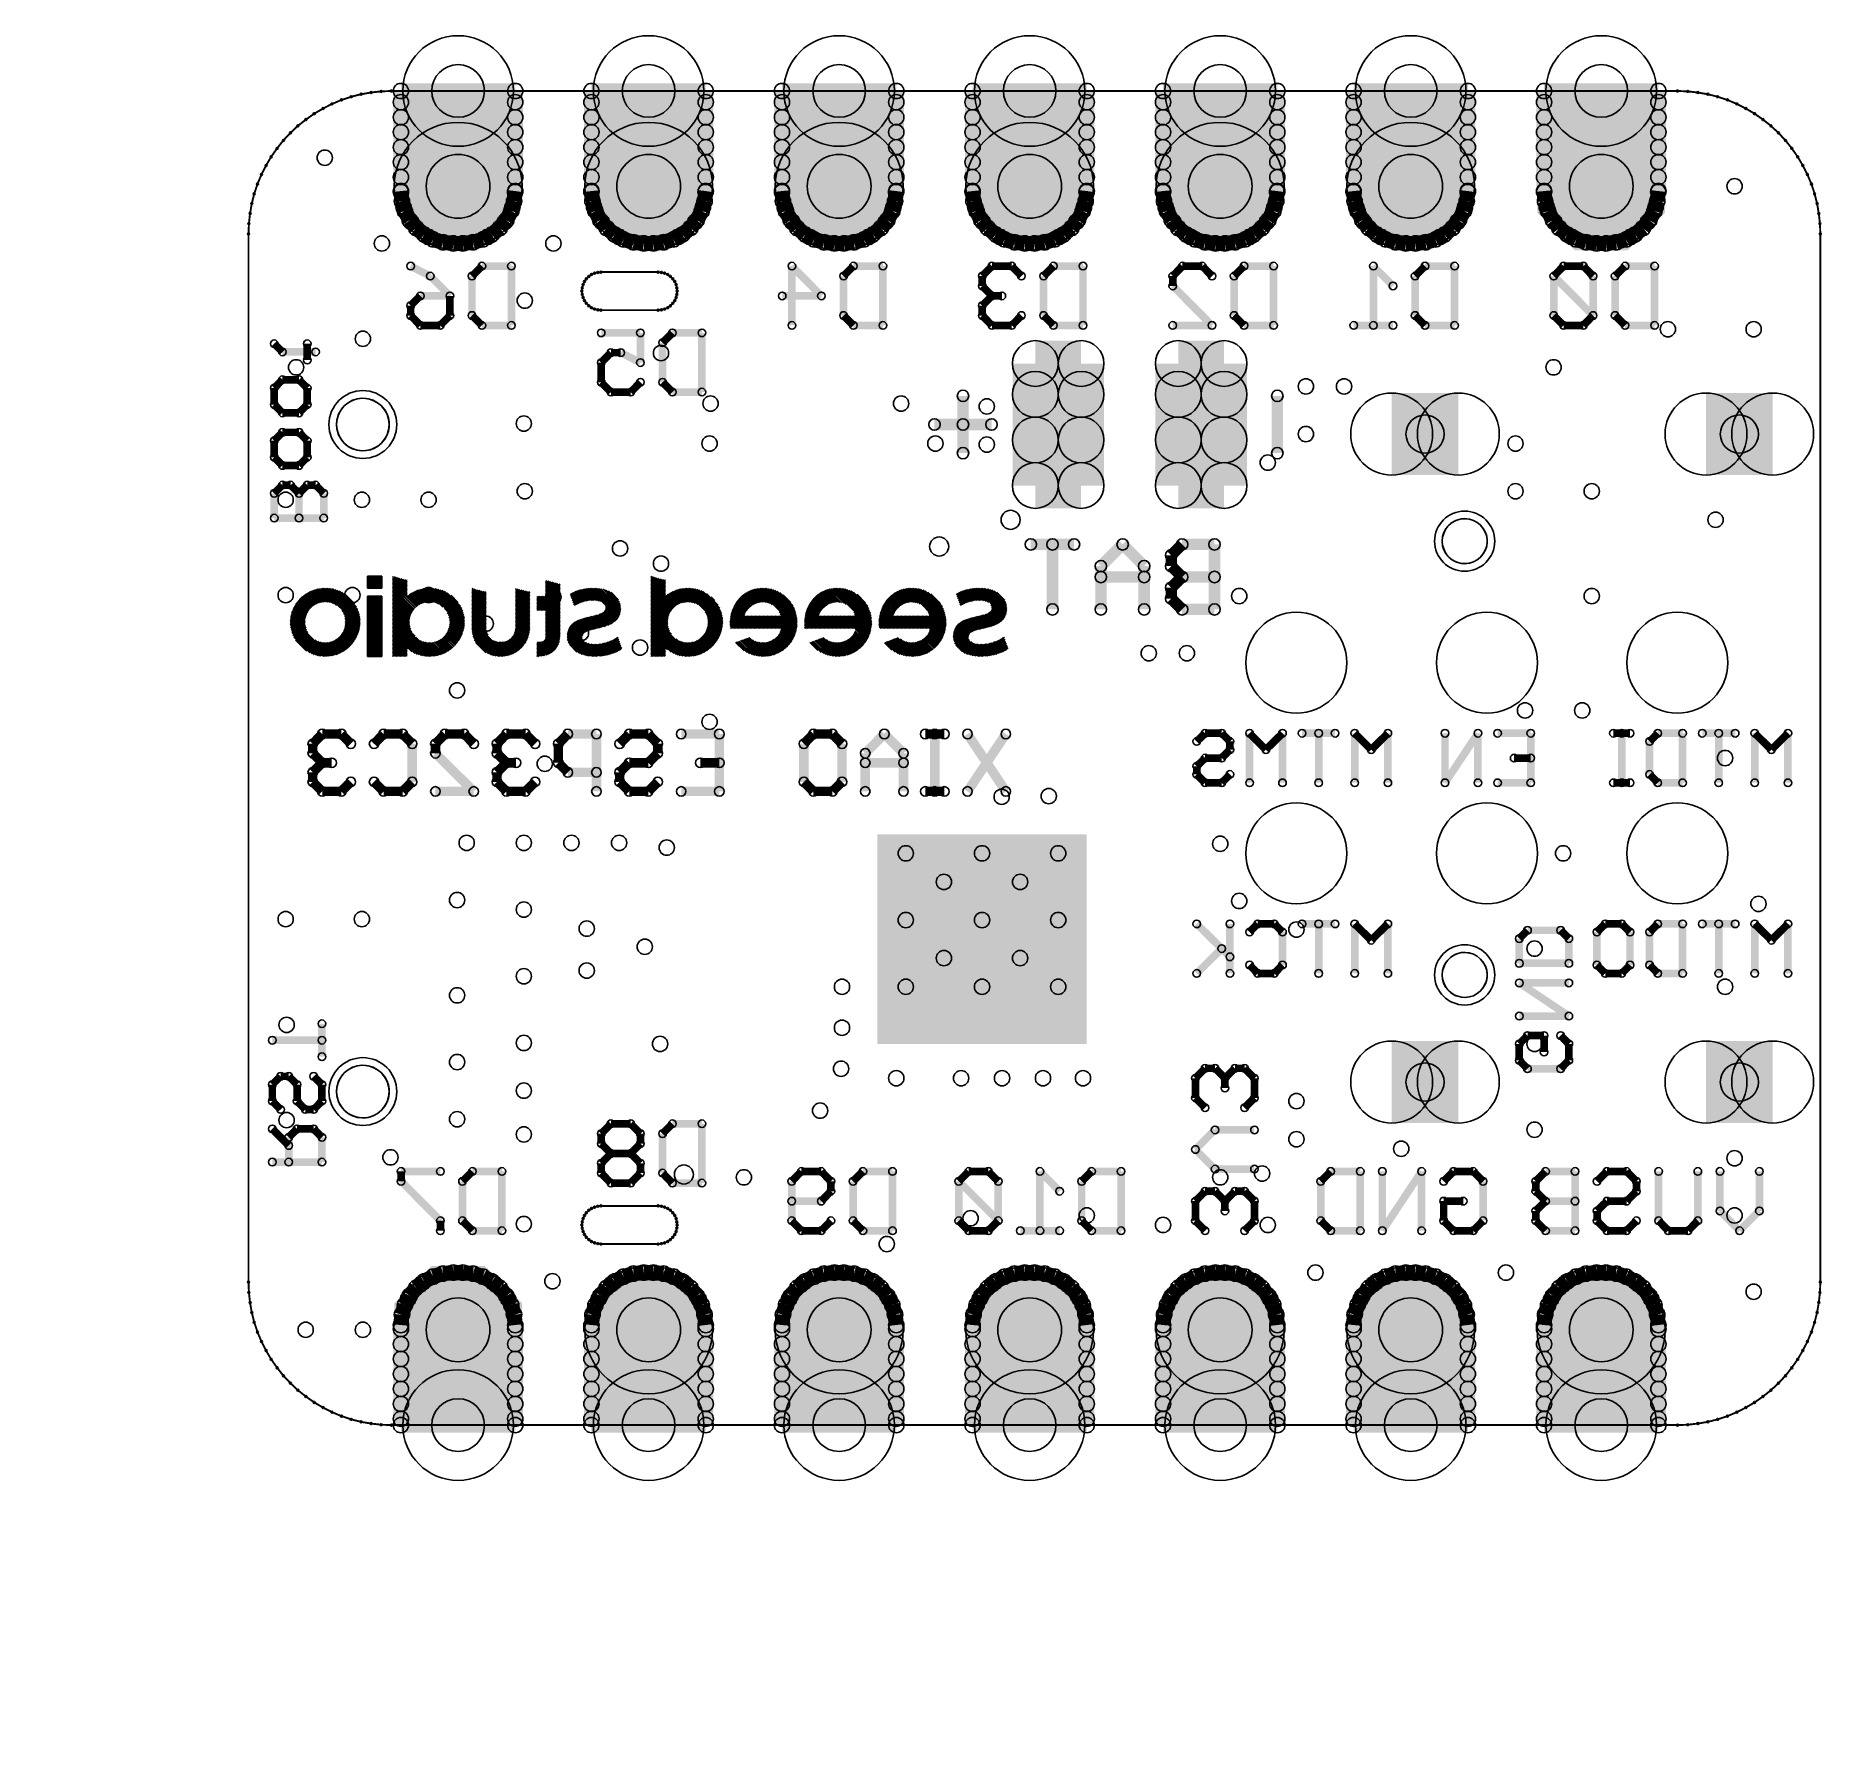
# Model space of a CAD drawing. Extents: x 0 to 23.8, y 0 to 22.7.
import ezdxf

# ---------------------------------------------------------------- set-up
doc = ezdxf.new("R2010")
doc.units = 0
doc.layers.get('0').update_dxf_attribs({"linetype": 'CONTINUOUS'})
for name, color, linetype in [('XIAOESP32C3_GBO', 7, 'CONTINUOUS'), ('XIAOESP32C3_GBS', 6, 'CONTINUOUS'), ('XIAOESP32C3_TXT', 14, 'CONTINUOUS')]:
    doc.layers.add(name, color=color, linetype=linetype)

# ---------------------------------------------------------------- blocks, each defined once
blk = doc.blocks.new('ROUND_1')
blk.add_circle((0, 0), 0.0127)
blk = doc.blocks.new('ROUND_2')
blk.add_circle((0, 0), 0.0508)
blk = doc.blocks.new('ROUND_14')
blk.add_circle((0, 0), 0.0635)
blk = doc.blocks.new('ROUND_12')
blk.add_circle((0, 0), 0.0762)
blk = doc.blocks.new('ROUND_3')
blk.add_circle((0, 0), 0)
blk = doc.blocks.new('SQUARE_17')
blk.add_solid([(1.397, 1.397), (1.397, -1.397), (-1.397, 1.397), (-1.397, -1.397)])
blk = doc.blocks.new('ROUND_18')
blk.add_circle((0, 0), 0.401)
blk = doc.blocks.new('CUSTOM_21')
for points in [[(-0.852168, 0.35298), (-0.35298, 0.852168), (0.852168, 0.35298), (0.35298, 0.852168)], [(-0.852168, -0.35298), (-0.852168, 0.35298), (0.852168, -0.35298), (0.852168, 0.35298)], [(-0.35298, -0.852168), (-0.852168, -0.35298), (0.35298, -0.852168), (0.852168, -0.35298)]]:
    blk.add_solid(points)
blk = doc.blocks.new('ROUND_22')
blk.add_circle((0, 0), 0.852)
blk = doc.blocks.new('ROUND_23')
blk.add_circle((0, 0), 0.737)
blk = doc.blocks.new('ROUND_25')
blk.add_circle((0, 0), 0.673)
blk = doc.blocks.new('ROUND_26')
blk.add_circle((0, 0), 0.452)
blk = doc.blocks.new('ROUND_19')
blk.add_circle((0, 0), 0.546)
blk = doc.blocks.new('ROUND_20')
blk.add_circle((0, 0), 0.305)
blk = doc.blocks.new('ROUND_24')
blk.add_circle((0, 0), 0.102)
blk = doc.blocks.new('ROUND_46')
blk.add_circle((0, 0), 0.127)
blk = doc.blocks.new('ROUND_5')
blk.add_circle((0, 0), 0.254)
blk = doc.blocks.new('ROUND_31')
blk.add_circle((0, 0), 0.3)
blk = doc.blocks.new('ROUND_69')
blk.add_circle((0, 0), 0.351)
blk = doc.blocks.new('ROUND_70')
blk.add_circle((0, 0), 0.425)

msp = doc.modelspace()

# ---------------------------------------------------------------- linework, layer by layer
at = {"layer": 'XIAOESP32C3_GBO'}
for points, const_width in [([(4.20624, 21.91766), (4.0767, 21.87448)], 0.0254), ([(4.33832, 21.95068), (4.20624, 21.91766)], 0.0254), ([(4.4704, 21.97354), (4.33832, 21.95068)], 0.0254), ([(4.60502, 21.98878), (4.4704, 21.97354)], 0.0254), ([(4.74218, 21.99386), (4.60502, 21.98878)], 0.0254), ([(21.88718, 21.99386), (4.74218, 21.99386)], 0.0254), ([(22.02434, 21.98878), (21.88718, 21.99386)], 0.0254), ([(22.15896, 21.97354), (22.02434, 21.98878)], 0.0254), ([(22.29104, 21.95068), (22.15896, 21.97354)], 0.0254), ([(22.42312, 21.91766), (22.29104, 21.95068)], 0.0254), ([(22.55266, 21.87448), (22.42312, 21.91766)], 0.0254), ([(3.71348, 21.6916), (3.60172, 21.61286)], 0.0254), ([(3.83032, 21.76018), (3.71348, 21.6916)], 0.0254), ([(3.9497, 21.82114), (3.83032, 21.76018)], 0.0254), ([(4.0767, 21.87448), (3.9497, 21.82114)], 0.0254), ([(22.67966, 21.82114), (22.55266, 21.87448)], 0.0254), ([(22.79904, 21.76018), (22.67966, 21.82114)], 0.0254), ([(22.91588, 21.6916), (22.79904, 21.76018)], 0.0254), ([(23.02764, 21.61286), (22.91588, 21.6916)], 0.0254), ([(3.39598, 21.43506), (3.302, 21.336)], 0.0254), ([(3.49504, 21.52904), (3.39598, 21.43506)], 0.0254), ([(3.60172, 21.61286), (3.49504, 21.52904)], 0.0254), ([(23.13432, 21.52904), (23.02764, 21.61286)], 0.0254), ([(23.23338, 21.43506), (23.13432, 21.52904)], 0.0254), ([(23.32736, 21.336), (23.23338, 21.43506)], 0.0254), ([(3.21818, 21.22932), (3.13944, 21.11756)], 0.0254), ([(3.302, 21.336), (3.21818, 21.22932)], 0.0254), ([(23.41118, 21.22932), (23.32736, 21.336)], 0.0254), ([(23.48992, 21.11756), (23.41118, 21.22932)], 0.0254), ([(3.07086, 21.00072), (3.0099, 20.88134)], 0.0254), ([(3.13944, 21.11756), (3.07086, 21.00072)], 0.0254), ([(23.5585, 21.00072), (23.48992, 21.11756)], 0.0254), ([(23.61946, 20.88134), (23.5585, 21.00072)], 0.0254), ([(2.95656, 20.75434), (2.91338, 20.6248)], 0.0254), ([(3.0099, 20.88134), (2.95656, 20.75434)], 0.0254), ([(23.6728, 20.75434), (23.61946, 20.88134)], 0.0254), ([(23.71598, 20.6248), (23.6728, 20.75434)], 0.0254), ([(2.88036, 20.49272), (2.8575, 20.36064)], 0.0254), ([(2.91338, 20.6248), (2.88036, 20.49272)], 0.0254), ([(23.749, 20.49272), (23.71598, 20.6248)], 0.0254), ([(23.77186, 20.36064), (23.749, 20.49272)], 0.0254), ([(2.84226, 20.22602), (2.83718, 20.08886)], 0.0254), ([(2.8575, 20.36064), (2.84226, 20.22602)], 0.0254), ([(23.7871, 20.22602), (23.77186, 20.36064)], 0.0254), ([(23.79218, 20.08886), (23.7871, 20.22602)], 0.0254), ([(2.83718, 20.08886), (2.83718, 6.11886)], 0.0254), ([(23.79218, 6.11886), (23.79218, 20.08886)], 0.0254), ([(5.26034, 19.52752), (4.99872, 19.6596)], 0.1016), ([(5.52196, 19.26336), (5.26034, 19.52752)], 0.1016), ([(5.8166, 19.52752), (5.94868, 19.6596)], 0.1016), ([(5.8166, 19.00174), (5.8166, 19.52752)], 0.1016), ([(5.94868, 19.6596), (6.34238, 19.6596)], 0.1016), ([(6.34238, 19.6596), (6.34238, 18.86966)], 0.1016), ([(7.37362, 19.52244), (7.3406, 19.48942)], 0.0254), ([(7.40918, 19.54784), (7.37362, 19.52244)], 0.0254), ([(7.44982, 19.56562), (7.40918, 19.54784)], 0.0254), ([(7.493, 19.57578), (7.44982, 19.56562)], 0.0254), ([(7.53618, 19.58086), (7.493, 19.57578)], 0.0254), ([(8.29818, 19.58086), (7.53618, 19.58086)], 0.0254), ([(8.34136, 19.57578), (8.29818, 19.58086)], 0.0254), ([(8.38454, 19.56562), (8.34136, 19.57578)], 0.0254), ([(8.42518, 19.54784), (8.38454, 19.56562)], 0.0254), ([(8.46074, 19.52244), (8.42518, 19.54784)], 0.0254), ([(8.49376, 19.48942), (8.46074, 19.52244)], 0.0254), ([(10.08126, 18.86966), (10.08126, 19.6596)], 0.1016), ([(10.08126, 19.6596), (10.47496, 19.26336)], 0.1016), ([(10.7696, 19.52752), (10.90168, 19.6596)], 0.1016), ([(10.7696, 19.00174), (10.7696, 19.52752)], 0.1016), ([(10.90168, 19.6596), (11.29538, 19.6596)], 0.1016), ([(11.29538, 19.6596), (11.29538, 18.86966)], 0.1016), ([(12.61872, 19.52752), (12.74826, 19.6596)], 0.1016), ([(12.61872, 19.39544), (12.61872, 19.52752)], 0.1016), ([(12.74826, 19.6596), (13.01242, 19.6596)], 0.1016), ([(13.01242, 19.6596), (13.14196, 19.52752)], 0.1016), ([(13.4366, 19.52752), (13.56868, 19.6596)], 0.1016), ([(13.4366, 19.00174), (13.4366, 19.52752)], 0.1016), ([(13.56868, 19.6596), (13.96238, 19.6596)], 0.1016), ([(13.96238, 19.6596), (13.96238, 18.86966)], 0.1016), ([(15.15872, 19.52752), (15.28826, 19.6596)], 0.1016), ([(15.15872, 19.39544), (15.15872, 19.52752)], 0.1016), ([(15.28826, 19.6596), (15.55242, 19.6596)], 0.1016), ([(15.55242, 19.6596), (15.68196, 19.52752)], 0.1016), ([(15.9766, 19.52752), (16.10868, 19.6596)], 0.1016), ([(15.9766, 19.00174), (15.9766, 19.52752)], 0.1016), ([(16.10868, 19.6596), (16.50238, 19.6596)], 0.1016), ([(16.50238, 19.6596), (16.50238, 18.86966)], 0.1016), ([(17.83334, 19.6596), (18.09496, 19.39544)], 0.1016), ([(17.83334, 19.6596), (17.83334, 18.86966)], 0.1016), ([(18.3896, 19.52752), (18.52168, 19.6596)], 0.1016), ([(18.3896, 19.00174), (18.3896, 19.52752)], 0.1016), ([(18.52168, 19.6596), (18.91538, 19.6596)], 0.1016), ([(18.91538, 19.6596), (18.91538, 18.86966)], 0.1016), ([(20.36826, 19.6596), (20.23872, 19.52752)], 0.1016), ([(20.76196, 19.00174), (20.23872, 19.52752)], 0.1016), ([(20.23872, 19.52752), (20.23872, 19.00174)], 0.1016), ([(20.63242, 19.6596), (20.36826, 19.6596)], 0.1016), ([(20.76196, 19.52752), (20.63242, 19.6596)], 0.1016), ([(20.76196, 19.00174), (20.76196, 19.52752)], 0.1016), ([(21.0566, 19.52752), (21.18868, 19.6596)], 0.1016), ([(21.0566, 19.00174), (21.0566, 19.52752)], 0.1016), ([(21.18868, 19.6596), (21.58238, 19.6596)], 0.1016), ([(21.58238, 19.6596), (21.58238, 18.86966)], 0.1016), ([(4.99872, 19.13382), (5.12826, 19.26336)], 0.1016), ([(5.12826, 19.26336), (5.52196, 19.26336)], 0.1016), ([(5.52196, 19.26336), (5.52196, 19.00174)], 0.1016), ([(7.28726, 19.37004), (7.28218, 19.32686)], 0.0254), ([(7.28218, 19.32686), (7.28726, 19.28368)], 0.0254), ([(7.29742, 19.41322), (7.28726, 19.37004)], 0.0254), ([(7.28726, 19.28368), (7.29742, 19.2405)], 0.0254), ([(7.3152, 19.45386), (7.29742, 19.41322)], 0.0254), ([(7.3406, 19.48942), (7.3152, 19.45386)], 0.0254), ([(8.51916, 19.45386), (8.49376, 19.48942)], 0.0254), ([(8.53694, 19.41322), (8.51916, 19.45386)], 0.0254), ([(8.5471, 19.37004), (8.53694, 19.41322)], 0.0254), ([(8.53694, 19.2405), (8.5471, 19.28368)], 0.0254), ([(8.55218, 19.32686), (8.5471, 19.37004)], 0.0254), ([(8.5471, 19.28368), (8.55218, 19.32686)], 0.0254), ([(10.47496, 19.26336), (9.95172, 19.26336)], 0.1016), ([(12.74826, 19.26336), (12.61872, 19.39544)], 0.1016), ([(12.74826, 19.26336), (12.61872, 19.13382)], 0.1016), ([(12.88034, 19.26336), (12.74826, 19.26336)], 0.1016), ([(15.68196, 18.86966), (15.15872, 19.39544)], 0.1016), ([(4.99872, 19.00174), (4.99872, 19.13382)], 0.1016), ([(5.12826, 18.86966), (4.99872, 19.00174)], 0.1016), ([(5.52196, 19.00174), (5.39242, 18.86966)], 0.1016), ([(5.94868, 18.86966), (5.8166, 19.00174)], 0.1016), ([(7.29742, 19.2405), (7.3152, 19.19986)], 0.0254), ([(7.3152, 19.19986), (7.3406, 19.1643)], 0.0254), ([(7.3406, 19.1643), (7.37362, 19.13128)], 0.0254), ([(7.37362, 19.13128), (7.40918, 19.10588)], 0.0254), ([(7.40918, 19.10588), (7.44982, 19.0881)], 0.0254), ([(7.44982, 19.0881), (7.493, 19.07794)], 0.0254), ([(7.493, 19.07794), (7.53618, 19.07286)], 0.0254), ([(7.53618, 19.07286), (8.29818, 19.07286)], 0.0254), ([(8.29818, 19.07286), (8.34136, 19.07794)], 0.0254), ([(8.34136, 19.07794), (8.38454, 19.0881)], 0.0254), ([(8.38454, 19.0881), (8.42518, 19.10588)], 0.0254), ([(8.42518, 19.10588), (8.46074, 19.13128)], 0.0254), ([(8.46074, 19.13128), (8.49376, 19.1643)], 0.0254), ([(8.49376, 19.1643), (8.51916, 19.19986)], 0.0254), ([(8.51916, 19.19986), (8.53694, 19.2405)], 0.0254), ([(10.90168, 18.86966), (10.7696, 19.00174)], 0.1016), ([(12.61872, 19.13382), (12.61872, 19.00174)], 0.1016), ([(12.61872, 19.00174), (12.74826, 18.86966)], 0.1016), ([(13.01242, 18.86966), (13.14196, 19.00174)], 0.1016), ([(13.56868, 18.86966), (13.4366, 19.00174)], 0.1016), ([(16.10868, 18.86966), (15.9766, 19.00174)], 0.1016), ([(18.52168, 18.86966), (18.3896, 19.00174)], 0.1016), ([(20.23872, 19.00174), (20.36826, 18.86966)], 0.1016), ([(20.63242, 18.86966), (20.76196, 19.00174)], 0.1016), ([(21.18868, 18.86966), (21.0566, 19.00174)], 0.1016), ([(5.39242, 18.86966), (5.12826, 18.86966)], 0.1016), ([(6.34238, 18.86966), (5.94868, 18.86966)], 0.1016), ([(7.53872, 18.7706), (8.06196, 18.7706)], 0.1016), ([(8.06196, 18.7706), (8.06196, 18.37436)], 0.1016), ([(8.3566, 18.63852), (8.48868, 18.7706)], 0.1016), ([(8.48868, 18.7706), (8.88238, 18.7706)], 0.1016), ([(8.88238, 18.7706), (8.88238, 17.98066)], 0.1016), ([(11.29538, 18.86966), (10.90168, 18.86966)], 0.1016), ([(12.74826, 18.86966), (13.01242, 18.86966)], 0.1016), ([(13.96238, 18.86966), (13.56868, 18.86966)], 0.1016), ([(15.68196, 18.86966), (15.15872, 18.86966)], 0.1016), ([(16.50238, 18.86966), (16.10868, 18.86966)], 0.1016), ([(18.09496, 18.86966), (17.57172, 18.86966)], 0.1016), ([(18.91538, 18.86966), (18.52168, 18.86966)], 0.1016), ([(20.36826, 18.86966), (20.63242, 18.86966)], 0.1016), ([(21.58238, 18.86966), (21.18868, 18.86966)], 0.1016), ([(3.2893, 18.5166), (3.18008, 18.62582)], 0.1016), ([(3.6195, 18.62582), (3.6195, 18.40738)], 0.1016), ([(8.3566, 18.11274), (8.3566, 18.63852)], 0.1016), ([(3.73126, 18.5166), (3.2893, 18.5166)], 0.1016), ([(7.66826, 18.50644), (7.53872, 18.37436)], 0.1016), ([(7.53872, 18.37436), (7.53872, 18.11274)], 0.1016), ([(7.80034, 18.50644), (7.66826, 18.50644)], 0.1016), ([(8.06196, 18.37436), (7.80034, 18.50644)], 0.1016), ([(3.18008, 18.034), (3.2893, 18.14576)], 0.1016), ([(3.2893, 18.14576), (3.51028, 18.14576)], 0.1016), ([(3.51028, 18.14576), (3.6195, 18.034)], 0.1016), ([(7.53872, 18.11274), (7.66826, 17.98066)], 0.1016), ([(7.93242, 17.98066), (8.06196, 18.11274)], 0.1016), ([(8.48868, 17.98066), (8.3566, 18.11274)], 0.1016), ([(3.18008, 17.81556), (3.18008, 18.034)], 0.1016), ([(3.2893, 17.7038), (3.18008, 17.81556)], 0.1016), ([(3.6195, 17.81556), (3.51028, 17.7038)], 0.1016), ([(3.6195, 18.034), (3.6195, 17.81556)], 0.1016), ([(7.66826, 17.98066), (7.93242, 17.98066)], 0.1016), ([(8.88238, 17.98066), (8.48868, 17.98066)], 0.1016), ([(12.36218, 17.54886), (12.36218, 17.92986)], 0.1524), ([(16.55318, 17.16786), (16.55318, 17.92986)], 0.1524), ([(3.51028, 17.7038), (3.2893, 17.7038)], 0.1016), ([(12.36218, 17.54886), (11.98118, 17.54886)], 0.1524), ([(12.74318, 17.54886), (12.36218, 17.54886)], 0.1524), ([(12.36218, 17.54886), (12.36218, 17.16786)], 0.1524), ([(3.18008, 17.33296), (3.2893, 17.44472)], 0.1016), ([(3.18008, 17.11198), (3.18008, 17.33296)], 0.1016), ([(3.2893, 17.44472), (3.51028, 17.44472)], 0.1016), ([(3.51028, 17.44472), (3.6195, 17.33296)], 0.1016), ([(3.6195, 17.33296), (3.6195, 17.11198)], 0.1016), ([(3.2893, 17.00276), (3.18008, 17.11198)], 0.1016), ([(3.6195, 17.11198), (3.51028, 17.00276)], 0.1016), ([(3.51028, 17.00276), (3.2893, 17.00276)], 0.1016), ([(3.2893, 16.74114), (3.18008, 16.63192)], 0.1016), ([(3.18008, 16.63192), (3.18008, 16.30172)], 0.1016), ([(3.39852, 16.74114), (3.2893, 16.74114)], 0.1016), ([(3.51028, 16.63192), (3.39852, 16.74114)], 0.1016), ([(3.6195, 16.74114), (3.51028, 16.63192)], 0.1016), ([(3.51028, 16.63192), (3.51028, 16.30172)], 0.1016), ([(3.73126, 16.74114), (3.6195, 16.74114)], 0.1016), ([(3.84048, 16.63192), (3.73126, 16.74114)], 0.1016), ([(3.84048, 16.30172), (3.84048, 16.63192)], 0.1016), ([(3.18008, 16.30172), (3.84048, 16.30172)], 0.1016), ([(13.843, 15.9512), (13.26642, 15.9512)], 0.1524), ([(13.55598, 15.08506), (13.55598, 15.9512)], 0.1524), ([(14.4907, 15.9512), (14.20114, 15.66164)], 0.1524), ([(14.77772, 15.66164), (14.4907, 15.9512)], 0.1524), ([(15.28318, 15.9512), (15.1384, 15.80642)], 0.1524), ([(15.71498, 15.9512), (15.28318, 15.9512)], 0.1524), ([(15.71498, 15.08506), (15.71498, 15.9512)], 0.1524), ([(14.20114, 15.66164), (14.20114, 15.08506)], 0.1524), ([(14.77772, 15.08506), (14.77772, 15.66164)], 0.1524), ([(15.1384, 15.80642), (15.1384, 15.66164)], 0.1524), ([(15.1384, 15.66164), (15.28318, 15.51686)], 0.1524), ([(14.20114, 15.51686), (14.77772, 15.51686)], 0.1524), ([(15.28318, 15.51686), (15.1384, 15.37462)], 0.1524), ([(15.28318, 15.51686), (15.71498, 15.51686)], 0.1524), ([(15.1384, 15.37462), (15.1384, 15.22984)], 0.1524), ([(15.1384, 15.22984), (15.28318, 15.08506)], 0.1524), ([(15.28318, 15.08506), (15.71498, 15.08506)], 0.1524), ([(3.69316, 13.29436), (3.82016, 13.4239)], 0.127), ([(3.69316, 13.16736), (3.69316, 13.29436)], 0.127), ([(3.82016, 13.4239), (4.07416, 13.4239)], 0.127), ([(4.07416, 13.4239), (4.20116, 13.29436)], 0.127), ([(4.51104, 13.29436), (4.63804, 13.4239)], 0.127), ([(4.63804, 13.4239), (4.89204, 13.4239)], 0.127), ([(4.89204, 13.4239), (5.01904, 13.29436)], 0.127), ([(5.01904, 13.29436), (5.01904, 12.78636)], 0.127), ([(5.45592, 13.4239), (5.32892, 13.29436)], 0.127), ([(5.32892, 13.29436), (5.32892, 13.16736)], 0.127), ([(5.71246, 13.4239), (5.45592, 13.4239)], 0.127), ([(5.83946, 13.29436), (5.71246, 13.4239)], 0.127), ([(6.27634, 13.4239), (6.14934, 13.29436)], 0.127), ([(6.14934, 13.29436), (6.14934, 13.16736)], 0.127), ([(6.53034, 13.4239), (6.27634, 13.4239)], 0.127), ([(6.65734, 13.29436), (6.53034, 13.4239)], 0.127), ([(7.09422, 13.4239), (6.96722, 13.29436)], 0.127), ([(6.96722, 13.29436), (6.96722, 13.04036)], 0.127), ([(7.47522, 13.4239), (7.09422, 13.4239)], 0.127), ([(7.47522, 12.65936), (7.47522, 13.4239)], 0.127), ([(7.9121, 13.4239), (7.7851, 13.29436)], 0.127), ([(8.1661, 13.4239), (7.9121, 13.4239)], 0.127), ([(8.2931, 13.29436), (8.1661, 13.4239)], 0.127), ([(8.2931, 13.16736), (8.2931, 13.29436)], 0.127), ([(8.60552, 13.4239), (9.11352, 13.4239)], 0.127), ([(9.11352, 13.4239), (9.11352, 12.65936)], 0.127), ([(10.24128, 13.29436), (10.36828, 13.4239)], 0.127), ([(10.24128, 12.78636), (10.24128, 13.29436)], 0.127), ([(10.36828, 13.4239), (10.62228, 13.4239)], 0.127), ([(10.62228, 13.4239), (10.74928, 13.29436)], 0.127), ([(10.74928, 13.29436), (10.74928, 12.78636)], 0.127), ([(11.31316, 13.4239), (11.05916, 13.16736)], 0.127), ([(11.5697, 13.16736), (11.31316, 13.4239)], 0.127), ([(12.11326, 13.4239), (11.85926, 13.4239)], 0.127), ([(11.98626, 13.4239), (11.98626, 12.65936)], 0.127), ([(12.93368, 12.65936), (12.42314, 13.4239)], 0.127), ([(12.42314, 12.65936), (12.93368, 13.4239)], 0.127), ([(15.47876, 13.32484), (15.59052, 13.43406)], 0.1016), ([(15.59052, 13.43406), (15.8115, 13.43406)], 0.1016), ([(15.8115, 13.43406), (15.92072, 13.32484)], 0.1016), ([(15.92072, 13.32484), (15.92072, 13.21562)], 0.1016), ([(16.18234, 12.77366), (16.18234, 13.43406)], 0.1016), ([(16.18234, 13.43406), (16.40078, 13.21562)], 0.1016), ([(16.40078, 13.21562), (16.62176, 13.43406)], 0.1016), ([(16.62176, 13.43406), (16.62176, 12.77366)], 0.1016), ([(17.3228, 13.43406), (16.88338, 13.43406)], 0.1016), ([(17.10436, 12.77366), (17.10436, 13.43406)], 0.1016), ([(17.58442, 13.43406), (17.8054, 13.21562)], 0.1016), ([(17.58442, 12.77366), (17.58442, 13.43406)], 0.1016), ([(17.8054, 13.21562), (18.02638, 13.43406)], 0.1016), ([(18.02638, 13.43406), (18.02638, 12.77366)], 0.1016), ([(18.78838, 13.43406), (18.78838, 12.77366)], 0.1016), ([(18.78838, 12.77366), (19.2278, 13.43406)], 0.1016), ([(19.2278, 13.43406), (19.2278, 12.77366)], 0.1016), ([(19.93138, 13.43406), (19.48942, 13.43406)], 0.1016), ([(19.93138, 12.77366), (19.93138, 13.43406)], 0.1016), ([(21.25472, 13.43406), (21.03374, 13.43406)], 0.1016), ([(21.1455, 12.77366), (21.1455, 13.43406)], 0.1016), ([(21.51634, 13.32484), (21.62556, 13.43406)], 0.1016), ([(21.51634, 12.88542), (21.51634, 13.32484)], 0.1016), ([(21.62556, 13.43406), (21.95576, 13.43406)], 0.1016), ([(21.95576, 13.43406), (21.95576, 12.77366)], 0.1016), ([(22.21738, 13.43406), (22.6568, 13.43406)], 0.1016), ([(22.43836, 13.43406), (22.43836, 12.77366)], 0.1016), ([(22.91842, 12.77366), (22.91842, 13.43406)], 0.1016), ([(22.91842, 13.43406), (23.1394, 13.21562)], 0.1016), ([(23.1394, 13.21562), (23.36038, 13.43406)], 0.1016), ([(23.36038, 13.43406), (23.36038, 12.77366)], 0.1016), ([(3.82016, 13.04036), (3.69316, 13.16736)], 0.127), ([(3.69316, 12.91336), (3.82016, 13.04036)], 0.127), ([(3.82016, 13.04036), (3.94716, 13.04036)], 0.127), ([(5.32892, 13.16736), (5.83946, 12.65936)], 0.127), ([(6.14934, 13.16736), (6.27634, 13.04036)], 0.127), ([(6.27634, 13.04036), (6.14934, 12.91336)], 0.127), ([(6.40334, 13.04036), (6.27634, 13.04036)], 0.127), ([(6.96722, 13.04036), (7.09422, 12.91336)], 0.127), ([(7.7851, 12.91336), (7.9121, 13.04036)], 0.127), ([(7.9121, 13.04036), (8.1661, 13.04036)], 0.127), ([(8.1661, 13.04036), (8.2931, 13.16736)], 0.127), ([(9.11352, 13.04036), (8.85952, 13.04036)], 0.127), ([(11.05916, 13.16736), (11.05916, 12.65936)], 0.127), ([(11.05916, 13.04036), (11.5697, 13.04036)], 0.127), ([(11.5697, 12.65936), (11.5697, 13.16736)], 0.127), ([(15.59052, 13.10386), (15.47876, 12.99464)], 0.1016), ([(15.8115, 13.10386), (15.59052, 13.10386)], 0.1016), ([(15.92072, 13.21562), (15.8115, 13.10386)], 0.1016), ([(19.7104, 13.10386), (19.93138, 13.10386)], 0.1016), ([(3.69316, 12.78636), (3.69316, 12.91336)], 0.127), ([(6.14934, 12.91336), (6.14934, 12.78636)], 0.127), ([(7.09422, 12.91336), (7.47522, 12.91336)], 0.127), ([(7.7851, 12.78636), (7.7851, 12.91336)], 0.127), ([(15.47876, 12.99464), (15.47876, 12.88542)], 0.1016), ([(15.47876, 12.88542), (15.59052, 12.77366)], 0.1016), ([(15.8115, 12.77366), (15.92072, 12.88542)], 0.1016), ([(21.62556, 12.77366), (21.51634, 12.88542)], 0.1016), ([(3.82016, 12.65936), (3.69316, 12.78636)], 0.127), ([(4.07416, 12.65936), (3.82016, 12.65936)], 0.127), ([(4.20116, 12.78636), (4.07416, 12.65936)], 0.127), ([(4.63804, 12.65936), (4.51104, 12.78636)], 0.127), ([(4.89204, 12.65936), (4.63804, 12.65936)], 0.127), ([(5.01904, 12.78636), (4.89204, 12.65936)], 0.127), ([(5.83946, 12.65936), (5.32892, 12.65936)], 0.127), ([(6.14934, 12.78636), (6.27634, 12.65936)], 0.127), ([(6.27634, 12.65936), (6.53034, 12.65936)], 0.127), ([(6.53034, 12.65936), (6.65734, 12.78636)], 0.127), ([(7.9121, 12.65936), (7.7851, 12.78636)], 0.127), ([(8.1661, 12.65936), (7.9121, 12.65936)], 0.127), ([(8.2931, 12.78636), (8.1661, 12.65936)], 0.127), ([(9.11352, 12.65936), (8.60552, 12.65936)], 0.127), ([(10.36828, 12.65936), (10.24128, 12.78636)], 0.127), ([(10.62228, 12.65936), (10.36828, 12.65936)], 0.127), ([(10.74928, 12.78636), (10.62228, 12.65936)], 0.127), ([(12.11326, 12.65936), (11.85926, 12.65936)], 0.127), ([(15.59052, 12.77366), (15.8115, 12.77366)], 0.1016), ([(19.48942, 12.77366), (19.93138, 12.77366)], 0.1016), ([(21.03374, 12.77366), (21.25472, 12.77366)], 0.1016), ([(21.95576, 12.77366), (21.62556, 12.77366)], 0.1016), ([(15.92072, 10.45464), (15.47876, 10.89406)], 0.1016), ([(15.92072, 10.89406), (15.92072, 10.23366)], 0.1016), ([(16.29156, 10.89406), (16.18234, 10.78484)], 0.1016), ([(16.51254, 10.89406), (16.29156, 10.89406)], 0.1016), ([(16.62176, 10.78484), (16.51254, 10.89406)], 0.1016), ([(16.62176, 10.34542), (16.62176, 10.78484)], 0.1016), ([(17.3228, 10.89406), (16.88338, 10.89406)], 0.1016), ([(17.10436, 10.23366), (17.10436, 10.89406)], 0.1016), ([(17.58442, 10.89406), (17.8054, 10.67562)], 0.1016), ([(17.58442, 10.23366), (17.58442, 10.89406)], 0.1016), ([(17.8054, 10.67562), (18.02638, 10.89406)], 0.1016), ([(18.02638, 10.89406), (18.02638, 10.23366)], 0.1016), ([(19.8882, 10.8077), (19.77898, 10.69848)], 0.1016), ([(19.77898, 10.69848), (19.77898, 10.36828)], 0.1016), ([(20.33016, 10.8077), (19.8882, 10.8077)], 0.1016), ([(20.43938, 10.69848), (20.33016, 10.8077)], 0.1016), ([(20.43938, 10.36828), (20.43938, 10.69848)], 0.1016), ([(20.81276, 10.78484), (20.92452, 10.89406)], 0.1016), ([(20.81276, 10.34542), (20.81276, 10.78484)], 0.1016), ([(20.92452, 10.89406), (21.1455, 10.89406)], 0.1016), ([(21.1455, 10.89406), (21.25472, 10.78484)], 0.1016), ([(21.25472, 10.78484), (21.25472, 10.34542)], 0.1016), ([(21.51634, 10.78484), (21.62556, 10.89406)], 0.1016), ([(21.51634, 10.34542), (21.51634, 10.78484)], 0.1016), ([(21.62556, 10.89406), (21.95576, 10.89406)], 0.1016), ([(21.95576, 10.89406), (21.95576, 10.23366)], 0.1016), ([(22.6568, 10.89406), (22.21738, 10.89406)], 0.1016), ([(22.43836, 10.89406), (22.43836, 10.23366)], 0.1016), ([(23.1394, 10.67562), (22.91842, 10.89406)], 0.1016), ([(22.91842, 10.89406), (22.91842, 10.23366)], 0.1016), ([(23.36038, 10.89406), (23.1394, 10.67562)], 0.1016), ([(23.36038, 10.23366), (23.36038, 10.89406)], 0.1016), ([(15.8115, 10.56386), (15.47876, 10.23366)], 0.1016), ([(16.29156, 10.23366), (16.18234, 10.34542)], 0.1016), ([(16.29156, 10.23366), (16.51254, 10.23366)], 0.1016), ([(16.51254, 10.23366), (16.62176, 10.34542)], 0.1016), ([(19.77898, 10.36828), (20.43938, 10.36828)], 0.1016), ([(20.92452, 10.23366), (20.81276, 10.34542)], 0.1016), ([(21.1455, 10.23366), (20.92452, 10.23366)], 0.1016), ([(21.25472, 10.34542), (21.1455, 10.23366)], 0.1016), ([(21.62556, 10.23366), (21.51634, 10.34542)], 0.1016), ([(21.95576, 10.23366), (21.62556, 10.23366)], 0.1016), ([(20.43938, 10.10666), (19.77898, 10.10666)], 0.1016), ([(19.77898, 10.10666), (20.43938, 9.6647)], 0.1016), ([(3.81508, 9.12368), (3.81508, 9.5631)], 0.1016), ([(20.43938, 9.6647), (19.77898, 9.6647)], 0.1016), ([(3.81508, 9.34212), (3.15468, 9.34212)], 0.1016), ([(19.77898, 9.29386), (19.8882, 9.40562)], 0.1016), ([(19.77898, 9.07542), (19.77898, 9.29386)], 0.1016), ([(19.8882, 9.40562), (20.10918, 9.40562)], 0.1016), ([(20.10918, 9.40562), (20.10918, 9.18464)], 0.1016), ([(20.33016, 9.40562), (20.43938, 9.29386)], 0.1016), ([(20.43938, 9.29386), (20.43938, 9.07542)], 0.1016), ([(19.8882, 8.96366), (19.77898, 9.07542)], 0.1016), ([(20.43938, 9.07542), (20.33016, 8.96366)], 0.1016), ([(3.15468, 8.75284), (3.2639, 8.86206)], 0.1016), ([(3.2639, 8.86206), (3.37312, 8.86206)], 0.1016), ([(3.37312, 8.86206), (3.48488, 8.75284)], 0.1016), ([(3.81508, 8.75284), (3.70586, 8.86206)], 0.1016), ([(15.46098, 8.83666), (15.59052, 8.96874)], 0.1016), ([(15.46098, 8.57504), (15.46098, 8.83666)], 0.1016), ([(15.59052, 8.96874), (15.7226, 8.96874)], 0.1016), ([(15.7226, 8.96874), (15.85468, 8.83666)], 0.1016), ([(15.85468, 8.83666), (15.98676, 8.96874)], 0.1016), ([(15.85468, 8.83666), (15.85468, 8.70458)], 0.1016), ([(15.98676, 8.96874), (16.1163, 8.96874)], 0.1016), ([(16.1163, 8.96874), (16.24838, 8.83666)], 0.1016), ([(16.24838, 8.83666), (16.24838, 8.57504)], 0.1016), ([(20.33016, 8.96366), (19.8882, 8.96366)], 0.1016), ([(3.15468, 8.53186), (3.15468, 8.75284)], 0.1016), ([(3.2639, 8.4201), (3.15468, 8.53186)], 0.1016), ([(3.48488, 8.75284), (3.48488, 8.53186)], 0.1016), ([(3.48488, 8.53186), (3.5941, 8.4201)], 0.1016), ([(3.70586, 8.4201), (3.81508, 8.53186)], 0.1016), ([(3.81508, 8.53186), (3.81508, 8.75284)], 0.1016), ([(15.46098, 8.57504), (15.59052, 8.44296)], 0.1016), ([(16.24838, 8.57504), (16.1163, 8.44296)], 0.1016), ([(3.5941, 8.4201), (3.70586, 8.4201)], 0.1016), ([(3.37312, 7.94004), (3.15468, 8.16102)], 0.1016), ([(3.37312, 8.04926), (3.48488, 8.16102)], 0.1016), ([(3.37312, 7.71906), (3.37312, 8.04926)], 0.1016), ([(3.48488, 8.16102), (3.70586, 8.16102)], 0.1016), ([(3.70586, 8.16102), (3.81508, 8.04926)], 0.1016), ([(3.81508, 8.04926), (3.81508, 7.71906)], 0.1016), ([(7.66826, 8.2296), (7.53872, 8.09752)], 0.1016), ([(7.53872, 8.09752), (7.53872, 7.96544)], 0.1016), ([(7.93242, 8.2296), (7.66826, 8.2296)], 0.1016), ([(8.06196, 8.09752), (7.93242, 8.2296)], 0.1016), ([(8.06196, 7.96544), (8.06196, 8.09752)], 0.1016), ([(8.3566, 8.09752), (8.48868, 8.2296)], 0.1016), ([(8.3566, 7.57174), (8.3566, 8.09752)], 0.1016), ([(8.48868, 8.2296), (8.88238, 8.2296)], 0.1016), ([(8.88238, 8.2296), (8.88238, 7.43966)], 0.1016), ([(15.7226, 8.14832), (15.46098, 7.8867)], 0.1016), ([(16.24838, 8.14832), (15.7226, 8.14832)], 0.1016), ([(7.53872, 7.96544), (7.66826, 7.83336)], 0.1016), ([(7.66826, 7.83336), (7.53872, 7.70382)], 0.1016), ([(7.93242, 7.83336), (7.66826, 7.83336)], 0.1016), ([(7.93242, 7.83336), (8.06196, 7.96544)], 0.1016), ([(8.06196, 7.70382), (7.93242, 7.83336)], 0.1016), ([(15.46098, 7.8867), (15.7226, 7.62508)], 0.1016), ([(3.81508, 7.71906), (3.15468, 7.71906)], 0.1016), ([(5.39496, 7.5946), (4.87172, 7.5946)], 0.1016), ([(4.87172, 7.5946), (4.87172, 7.46252)], 0.1016), ([(5.82168, 7.5946), (5.6896, 7.46252)], 0.1016), ([(6.21538, 7.5946), (5.82168, 7.5946)], 0.1016), ([(6.21538, 6.80466), (6.21538, 7.5946)], 0.1016), ([(7.53872, 7.70382), (7.53872, 7.57174)], 0.1016), ([(7.53872, 7.57174), (7.66826, 7.43966)], 0.1016), ([(7.93242, 7.43966), (8.06196, 7.57174)], 0.1016), ([(8.06196, 7.57174), (8.06196, 7.70382)], 0.1016), ([(8.48868, 7.43966), (8.3566, 7.57174)], 0.1016), ([(10.07872, 7.46252), (10.20826, 7.5946)], 0.1016), ([(10.20826, 7.5946), (10.47242, 7.5946)], 0.1016), ([(10.47242, 7.5946), (10.60196, 7.46252)], 0.1016), ([(11.02868, 7.5946), (10.8966, 7.46252)], 0.1016), ([(11.42238, 7.5946), (11.02868, 7.5946)], 0.1016), ([(11.42238, 6.80466), (11.42238, 7.5946)], 0.1016), ([(12.43838, 7.5946), (12.3063, 7.46252)], 0.1016), ([(12.7, 7.5946), (12.43838, 7.5946)], 0.1016), ([(12.83208, 7.46252), (12.7, 7.5946)], 0.1016), ([(13.64996, 7.33044), (13.38834, 7.5946)], 0.1016), ([(13.38834, 7.5946), (13.38834, 6.80466)], 0.1016), ([(13.9446, 7.46252), (14.07668, 7.5946)], 0.1016), ([(14.07668, 7.5946), (14.47038, 7.5946)], 0.1016), ([(14.47038, 7.5946), (14.47038, 6.80466)], 0.1016), ([(15.7226, 7.62508), (16.24838, 7.62508)], 0.1016), ([(17.1323, 7.46252), (17.26438, 7.5946)], 0.1016), ([(17.26438, 7.5946), (17.65808, 7.5946)], 0.1016), ([(17.65808, 7.5946), (17.65808, 6.80466)], 0.1016), ([(17.95272, 7.5946), (17.95272, 6.80466)], 0.1016), ([(17.95272, 6.80466), (18.47596, 7.5946)], 0.1016), ([(18.47596, 7.5946), (18.47596, 6.80466)], 0.1016), ([(18.90268, 7.5946), (18.7706, 7.46252)], 0.1016), ([(19.1643, 7.5946), (18.90268, 7.5946)], 0.1016), ([(19.29638, 7.46252), (19.1643, 7.5946)], 0.1016), ([(20.1295, 7.5946), (19.99742, 7.46252)], 0.1016), ([(20.5232, 7.5946), (20.1295, 7.5946)], 0.1016), ([(20.5232, 6.80466), (20.5232, 7.5946)], 0.1016), ([(20.94738, 7.5946), (20.8153, 7.46252)], 0.1016), ([(21.209, 7.5946), (20.94738, 7.5946)], 0.1016), ([(21.34108, 7.46252), (21.209, 7.5946)], 0.1016), ([(21.63572, 7.5946), (21.63572, 6.93674)], 0.1016), ([(22.15896, 6.93674), (22.15896, 7.5946)], 0.1016), ([(22.4536, 7.5946), (22.4536, 7.06882)], 0.1016), ([(22.97938, 7.06882), (22.97938, 7.5946)], 0.1016), ([(4.87172, 7.46252), (5.39496, 6.93674)], 0.1016), ([(5.6896, 7.46252), (5.6896, 6.93674)], 0.1016), ([(7.66826, 7.43966), (7.93242, 7.43966)], 0.1016), ([(8.88238, 7.43966), (8.48868, 7.43966)], 0.1016), ([(10.07872, 6.93674), (10.07872, 7.46252)], 0.1016), ([(10.60196, 7.33044), (10.47242, 7.19836)], 0.1016), ([(10.60196, 7.46252), (10.60196, 7.33044)], 0.1016), ([(10.8966, 7.46252), (10.8966, 6.93674)], 0.1016), ([(12.3063, 6.93674), (12.3063, 7.46252)], 0.1016), ([(12.3063, 7.46252), (12.83208, 6.93674)], 0.1016), ([(12.83208, 6.93674), (12.83208, 7.46252)], 0.1016), ([(13.9446, 6.93674), (13.9446, 7.46252)], 0.1016), ([(15.59052, 7.33044), (15.46098, 7.19836)], 0.1016), ([(15.7226, 7.33044), (15.59052, 7.33044)], 0.1016), ([(15.85468, 7.19836), (15.7226, 7.33044)], 0.1016), ([(15.98676, 7.33044), (15.85468, 7.19836)], 0.1016), ([(16.1163, 7.33044), (15.98676, 7.33044)], 0.1016), ([(16.24838, 7.19836), (16.1163, 7.33044)], 0.1016), ([(17.1323, 6.93674), (17.1323, 7.46252)], 0.1016), ([(19.29638, 6.93674), (19.29638, 7.46252)], 0.1016), ([(19.99742, 7.46252), (19.99742, 7.33044)], 0.1016), ([(19.99742, 7.33044), (20.1295, 7.19836)], 0.1016), ([(21.209, 7.19836), (21.34108, 7.33044)], 0.1016), ([(21.34108, 7.33044), (21.34108, 7.46252)], 0.1016), ([(7.493, 7.12978), (7.44982, 7.11962)], 0.0254), ([(7.53618, 7.13486), (7.493, 7.12978)], 0.0254), ([(8.29818, 7.13486), (7.53618, 7.13486)], 0.0254), ([(8.34136, 7.12978), (8.29818, 7.13486)], 0.0254), ([(8.38454, 7.11962), (8.34136, 7.12978)], 0.0254), ([(10.47242, 7.19836), (10.07872, 7.19836)], 0.1016), ([(15.46098, 7.19836), (15.46098, 6.93674)], 0.1016), ([(15.85468, 7.06882), (15.85468, 7.19836)], 0.1016), ([(16.24838, 6.93674), (16.24838, 7.19836)], 0.1016), ([(18.7706, 7.19836), (19.03222, 7.19836)], 0.1016), ([(18.7706, 7.19836), (18.7706, 6.93674)], 0.1016), ([(20.1295, 7.19836), (19.99742, 7.06882)], 0.1016), ([(20.1295, 7.19836), (20.5232, 7.19836)], 0.1016), ([(20.94738, 7.19836), (20.8153, 7.06882)], 0.1016), ([(21.209, 7.19836), (20.94738, 7.19836)], 0.1016), ([(5.39496, 6.93674), (5.39496, 6.80466)], 0.1016), ([(5.6896, 6.93674), (5.82168, 6.80466)], 0.1016), ([(7.28726, 6.92404), (7.28218, 6.88086)], 0.0254), ([(7.29742, 6.96722), (7.28726, 6.92404)], 0.0254), ([(7.3152, 7.00786), (7.29742, 6.96722)], 0.0254), ([(7.3406, 7.04342), (7.3152, 7.00786)], 0.0254), ([(7.37362, 7.07644), (7.3406, 7.04342)], 0.0254), ([(7.40918, 7.10184), (7.37362, 7.07644)], 0.0254), ([(7.44982, 7.11962), (7.40918, 7.10184)], 0.0254), ([(8.42518, 7.10184), (8.38454, 7.11962)], 0.0254), ([(8.46074, 7.07644), (8.42518, 7.10184)], 0.0254), ([(8.49376, 7.04342), (8.46074, 7.07644)], 0.0254), ([(8.51916, 7.00786), (8.49376, 7.04342)], 0.0254), ([(8.53694, 6.96722), (8.51916, 7.00786)], 0.0254), ([(8.5471, 6.92404), (8.53694, 6.96722)], 0.0254), ([(8.55218, 6.88086), (8.5471, 6.92404)], 0.0254), ([(10.07872, 6.93674), (10.20826, 6.80466)], 0.1016), ([(10.47242, 6.80466), (10.60196, 6.93674)], 0.1016), ([(10.8966, 6.93674), (11.02868, 6.80466)], 0.1016), ([(12.43838, 6.80466), (12.3063, 6.93674)], 0.1016), ([(12.83208, 6.93674), (12.7, 6.80466)], 0.1016), ([(14.07668, 6.80466), (13.9446, 6.93674)], 0.1016), ([(15.46098, 6.93674), (15.59052, 6.80466)], 0.1016), ([(16.24838, 6.93674), (16.1163, 6.80466)], 0.1016), ([(17.26438, 6.80466), (17.1323, 6.93674)], 0.1016), ([(18.7706, 6.93674), (18.90268, 6.80466)], 0.1016), ([(19.1643, 6.80466), (19.29638, 6.93674)], 0.1016), ([(19.99742, 7.06882), (19.99742, 6.93674)], 0.1016), ([(19.99742, 6.93674), (20.1295, 6.80466)], 0.1016), ([(20.8153, 7.06882), (20.8153, 6.93674)], 0.1016), ([(20.8153, 6.93674), (20.94738, 6.80466)], 0.1016), ([(21.209, 6.80466), (21.34108, 6.93674)], 0.1016), ([(21.63572, 6.93674), (21.76526, 6.80466)], 0.1016), ([(22.02942, 6.80466), (22.15896, 6.93674)], 0.1016), ([(22.4536, 7.06882), (22.71522, 6.80466)], 0.1016), ([(22.71522, 6.80466), (22.97938, 7.06882)], 0.1016), ([(5.82168, 6.80466), (6.21538, 6.80466)], 0.1016), ([(7.28218, 6.88086), (7.28726, 6.83768)], 0.0254), ([(7.28726, 6.83768), (7.29742, 6.7945)], 0.0254), ([(7.29742, 6.7945), (7.3152, 6.75386)], 0.0254), ([(7.3152, 6.75386), (7.3406, 6.7183)], 0.0254), ([(7.3406, 6.7183), (7.37362, 6.68528)], 0.0254), ([(7.37362, 6.68528), (7.40918, 6.65988)], 0.0254), ([(7.40918, 6.65988), (7.44982, 6.6421)], 0.0254), ([(8.38454, 6.6421), (8.42518, 6.65988)], 0.0254), ([(8.42518, 6.65988), (8.46074, 6.68528)], 0.0254), ([(8.46074, 6.68528), (8.49376, 6.7183)], 0.0254), ([(8.49376, 6.7183), (8.51916, 6.75386)], 0.0254), ([(8.51916, 6.75386), (8.53694, 6.7945)], 0.0254), ([(8.53694, 6.7945), (8.5471, 6.83768)], 0.0254), ([(8.5471, 6.83768), (8.55218, 6.88086)], 0.0254), ([(10.20826, 6.80466), (10.47242, 6.80466)], 0.1016), ([(11.02868, 6.80466), (11.42238, 6.80466)], 0.1016), ([(12.7, 6.80466), (12.43838, 6.80466)], 0.1016), ([(13.64996, 6.80466), (13.12672, 6.80466)], 0.1016), ([(14.47038, 6.80466), (14.07668, 6.80466)], 0.1016), ([(17.65808, 6.80466), (17.26438, 6.80466)], 0.1016), ([(18.90268, 6.80466), (19.1643, 6.80466)], 0.1016), ([(20.1295, 6.80466), (20.5232, 6.80466)], 0.1016), ([(20.94738, 6.80466), (21.209, 6.80466)], 0.1016), ([(21.76526, 6.80466), (22.02942, 6.80466)], 0.1016), ([(7.44982, 6.6421), (7.493, 6.63194)], 0.0254), ([(7.493, 6.63194), (7.53618, 6.62686)], 0.0254), ([(7.53618, 6.62686), (8.29818, 6.62686)], 0.0254), ([(8.29818, 6.62686), (8.34136, 6.63194)], 0.0254), ([(8.34136, 6.63194), (8.38454, 6.6421)], 0.0254), ([(2.83718, 6.11886), (2.84226, 5.9817)], 0.0254), ([(2.84226, 5.9817), (2.8575, 5.84708)], 0.0254), ([(23.77186, 5.84708), (23.7871, 5.9817)], 0.0254), ([(23.7871, 5.9817), (23.79218, 6.11886)], 0.0254), ([(2.8575, 5.84708), (2.88036, 5.715)], 0.0254), ([(2.88036, 5.715), (2.91338, 5.58292)], 0.0254), ([(23.71598, 5.58292), (23.749, 5.715)], 0.0254), ([(23.749, 5.715), (23.77186, 5.84708)], 0.0254), ([(2.91338, 5.58292), (2.95656, 5.45338)], 0.0254), ([(23.6728, 5.45338), (23.71598, 5.58292)], 0.0254), ([(2.95656, 5.45338), (3.0099, 5.32638)], 0.0254), ([(3.0099, 5.32638), (3.07086, 5.207)], 0.0254), ([(23.5585, 5.207), (23.61946, 5.32638)], 0.0254), ([(23.61946, 5.32638), (23.6728, 5.45338)], 0.0254), ([(3.07086, 5.207), (3.13944, 5.09016)], 0.0254), ([(3.13944, 5.09016), (3.21818, 4.9784)], 0.0254), ([(23.41118, 4.9784), (23.48992, 5.09016)], 0.0254), ([(23.48992, 5.09016), (23.5585, 5.207)], 0.0254), ([(3.21818, 4.9784), (3.302, 4.87172)], 0.0254), ([(3.302, 4.87172), (3.39598, 4.77266)], 0.0254), ([(3.39598, 4.77266), (3.49504, 4.67868)], 0.0254), ([(23.13432, 4.67868), (23.23338, 4.77266)], 0.0254), ([(23.23338, 4.77266), (23.32736, 4.87172)], 0.0254), ([(23.32736, 4.87172), (23.41118, 4.9784)], 0.0254), ([(3.49504, 4.67868), (3.60172, 4.59486)], 0.0254), ([(3.60172, 4.59486), (3.71348, 4.51612)], 0.0254), ([(3.71348, 4.51612), (3.83032, 4.44754)], 0.0254), ([(22.79904, 4.44754), (22.91588, 4.51612)], 0.0254), ([(22.91588, 4.51612), (23.02764, 4.59486)], 0.0254), ([(23.02764, 4.59486), (23.13432, 4.67868)], 0.0254), ([(3.83032, 4.44754), (3.9497, 4.38658)], 0.0254), ([(3.9497, 4.38658), (4.0767, 4.33324)], 0.0254), ([(4.0767, 4.33324), (4.20624, 4.29006)], 0.0254), ([(4.20624, 4.29006), (4.33832, 4.25704)], 0.0254), ([(22.29104, 4.25704), (22.42312, 4.29006)], 0.0254), ([(22.42312, 4.29006), (22.55266, 4.33324)], 0.0254), ([(22.55266, 4.33324), (22.67966, 4.38658)], 0.0254), ([(22.67966, 4.38658), (22.79904, 4.44754)], 0.0254), ([(4.33832, 4.25704), (4.4704, 4.23418)], 0.0254), ([(4.4704, 4.23418), (4.60502, 4.21894)], 0.0254), ([(4.60502, 4.21894), (4.74218, 4.21386)], 0.0254), ([(4.74218, 4.21386), (21.88718, 4.21386)], 0.0254), ([(21.88718, 4.21386), (22.02434, 4.21894)], 0.0254), ([(22.02434, 4.21894), (22.15896, 4.23418)], 0.0254), ([(22.15896, 4.23418), (22.29104, 4.25704)], 0.0254)]:
    msp.add_lwpolyline(points, dxfattribs=dict(at, const_width=const_width))
for points in [[(4.1783, 17.84858), (4.23164, 17.87398)], [(4.23164, 17.87398), (4.28752, 17.89176)], [(4.28752, 17.89176), (4.34594, 17.89938)], [(4.34594, 17.89938), (4.4069, 17.89684)], [(4.4069, 17.89684), (4.46278, 17.88414)], [(4.46278, 17.88414), (4.51866, 17.86128)], [(4.51866, 17.86128), (4.56946, 17.8308)], [(4.01574, 17.60728), (4.03098, 17.6657)], [(4.03098, 17.6657), (4.05638, 17.71904)], [(4.05638, 17.71904), (4.0894, 17.76984)], [(4.0894, 17.76984), (4.13004, 17.81302)], [(4.13004, 17.81302), (4.1783, 17.84858)], [(4.56946, 17.8308), (4.61518, 17.79016)], [(4.61518, 17.79016), (4.65074, 17.74444)], [(4.65074, 17.74444), (4.68122, 17.69364)], [(4.68122, 17.69364), (4.70154, 17.63776)], [(4.70154, 17.63776), (4.7117, 17.57934)], [(4.01066, 17.54886), (4.01574, 17.60728)], [(4.01574, 17.49044), (4.01066, 17.54886)], [(4.03098, 17.43202), (4.01574, 17.49044)], [(4.05638, 17.37868), (4.03098, 17.43202)], [(4.0894, 17.32788), (4.05638, 17.37868)], [(4.68122, 17.40408), (4.65074, 17.35328)], [(4.70154, 17.45996), (4.68122, 17.40408)], [(4.7117, 17.51838), (4.70154, 17.45996)], [(4.7117, 17.57934), (4.7117, 17.51838)], [(4.13004, 17.2847), (4.0894, 17.32788)], [(4.1783, 17.24914), (4.13004, 17.2847)], [(4.23164, 17.22374), (4.1783, 17.24914)], [(4.28752, 17.20596), (4.23164, 17.22374)], [(4.34594, 17.19834), (4.28752, 17.20596)], [(4.4069, 17.20088), (4.34594, 17.19834)], [(4.46278, 17.21358), (4.4069, 17.20088)], [(4.51866, 17.23644), (4.46278, 17.21358)], [(4.56946, 17.26692), (4.51866, 17.23644)], [(4.61518, 17.30756), (4.56946, 17.26692)], [(4.65074, 17.35328), (4.61518, 17.30756)], [(18.79346, 16.14932), (18.82394, 16.1925)], [(18.82394, 16.1925), (18.86204, 16.22806)], [(18.86204, 16.22806), (18.90776, 16.25854)], [(18.90776, 16.25854), (18.95856, 16.27886)], [(18.95856, 16.27886), (19.00936, 16.29156)], [(19.00936, 16.29156), (19.0627, 16.2941)], [(19.0627, 16.2941), (19.11604, 16.28648)], [(19.11604, 16.28648), (19.16684, 16.27124)], [(19.16684, 16.27124), (19.2151, 16.2433)], [(19.2151, 16.2433), (19.25828, 16.21028)], [(19.25828, 16.21028), (19.2913, 16.16964)], [(18.75028, 15.99438), (18.75536, 16.04772)], [(18.75536, 15.94104), (18.75028, 15.99438)], [(18.75536, 16.04772), (18.7706, 16.09852)], [(18.7706, 16.09852), (18.79346, 16.14932)], [(19.2913, 16.16964), (19.31924, 16.12392)], [(19.31924, 16.12392), (19.33956, 16.07312)], [(19.33956, 16.07312), (19.34972, 16.02232)], [(19.34972, 15.96644), (19.33956, 15.91564)], [(19.34972, 16.02232), (19.34972, 15.96644)], [(18.7706, 15.89024), (18.75536, 15.94104)], [(18.79346, 15.83944), (18.7706, 15.89024)], [(18.82394, 15.79626), (18.79346, 15.83944)], [(18.86204, 15.7607), (18.82394, 15.79626)], [(18.90776, 15.73022), (18.86204, 15.7607)], [(18.95856, 15.7099), (18.90776, 15.73022)], [(19.16684, 15.71752), (19.11604, 15.70228)], [(19.2151, 15.74546), (19.16684, 15.71752)], [(19.25828, 15.77848), (19.2151, 15.74546)], [(19.2913, 15.81912), (19.25828, 15.77848)], [(19.31924, 15.86484), (19.2913, 15.81912)], [(19.33956, 15.91564), (19.31924, 15.86484)], [(4.42214, 15.52194), (4.42214, 15.52702)], [(4.42214, 15.52702), (4.4323, 15.52702)], [(4.57454, 15.36954), (4.42214, 15.52194)], [(4.42214, 15.52194), (4.42214, 15.50416)], [(4.42214, 15.50416), (4.55676, 15.36954)], [(4.42214, 15.48638), (4.42214, 15.50416)], [(4.53898, 15.36954), (4.42214, 15.48638)], [(4.42214, 15.48638), (4.42214, 15.4686)], [(4.45008, 15.52702), (4.4323, 15.52702)], [(4.4323, 15.52702), (4.59232, 15.36954)], [(4.6101, 15.36954), (4.45008, 15.52702)], [(4.45008, 15.52702), (4.46786, 15.52702)], [(4.46786, 15.52702), (4.61518, 15.38224)], [(4.48564, 15.52702), (4.46786, 15.52702)], [(4.61518, 15.40002), (4.48564, 15.52702)], [(4.48564, 15.52702), (4.50342, 15.52702)], [(4.50342, 15.52702), (4.61518, 15.4178)], [(4.5212, 15.52702), (4.50342, 15.52702)], [(4.61518, 15.43558), (4.5212, 15.52702)], [(4.5212, 15.52702), (4.53898, 15.52702)], [(4.53898, 15.52702), (4.61518, 15.45336)], [(4.55676, 15.52702), (4.53898, 15.52702)], [(4.61518, 15.47114), (4.55676, 15.52702)], [(4.55676, 15.52702), (4.57454, 15.52702)], [(4.57454, 15.52702), (4.61518, 15.48892)], [(4.59232, 15.52702), (4.57454, 15.52702)], [(4.61518, 15.5067), (4.59232, 15.52702)], [(4.59232, 15.52702), (4.6101, 15.52702)], [(4.6101, 15.52702), (4.61518, 15.52448)], [(4.61518, 15.52702), (4.6101, 15.52702)], [(4.61518, 15.52448), (4.61518, 15.52702)], [(4.61518, 15.52448), (4.61518, 15.5067)], [(4.61518, 15.48892), (4.61518, 15.5067)], [(4.61518, 15.48892), (4.61518, 15.47114)], [(4.75742, 15.52194), (4.953, 15.32636)], [(4.953, 15.30858), (4.75742, 15.50416)], [(4.75742, 15.48638), (4.953, 15.29334)], [(4.953, 15.34414), (4.7752, 15.52194)], [(4.79806, 15.51686), (4.953, 15.36192)], [(4.953, 15.3797), (4.82346, 15.50924)], [(4.84632, 15.50162), (4.953, 15.39748)], [(4.953, 15.41526), (4.87172, 15.49654)], [(4.89458, 15.48892), (4.953, 15.43304)], [(4.953, 15.45082), (4.91998, 15.48384)], [(4.94538, 15.47622), (4.953, 15.4686)], [(8.3947, 15.33144), (8.20166, 15.52702)], [(8.20166, 15.50924), (8.3947, 15.31366)], [(8.3947, 15.29588), (8.20166, 15.49146)], [(8.20166, 15.47368), (8.3947, 15.2781)], [(8.22452, 15.52194), (8.3947, 15.34922)], [(8.3947, 15.367), (8.24738, 15.51432)], [(8.27278, 15.5067), (8.3947, 15.38478)], [(8.3947, 15.40256), (8.29564, 15.50162)], [(8.32104, 15.494), (8.3947, 15.42034)], [(8.3947, 15.43812), (8.3439, 15.48892)], [(8.3693, 15.4813), (8.3947, 15.4559)], [(8.3947, 15.47368), (8.39216, 15.47622)], [(19.00936, 15.6972), (18.95856, 15.7099)], [(19.0627, 15.69466), (19.00936, 15.6972)], [(19.11604, 15.70228), (19.0627, 15.69466)], [(3.6703, 15.10538), (3.53568, 15.24254)], [(3.5433, 15.25016), (3.68046, 15.11554)], [(3.69062, 15.12316), (3.55346, 15.25778)], [(3.56362, 15.2654), (3.69824, 15.13078)], [(3.71094, 15.1384), (3.57378, 15.27302)], [(3.58394, 15.28064), (3.7211, 15.14602)], [(3.73126, 15.1511), (3.5941, 15.28826)], [(3.60426, 15.29588), (3.74396, 15.15618)], [(3.75666, 15.1638), (3.61696, 15.30096)], [(3.62712, 15.30858), (3.76936, 15.16888)], [(3.78206, 15.17142), (3.63982, 15.31366)], [(3.64998, 15.32128), (3.79476, 15.1765)], [(3.81, 15.17904), (3.66268, 15.32636)], [(3.67538, 15.33144), (3.82524, 15.18158)], [(3.84302, 15.18158), (3.68808, 15.33652)], [(3.70078, 15.3416), (3.85826, 15.18412)], [(3.87604, 15.18158), (3.71348, 15.34668)], [(3.72618, 15.34922), (3.89636, 15.18158)], [(3.91668, 15.1765), (3.74142, 15.3543)], [(3.75412, 15.35684), (3.94208, 15.17142)], [(3.97002, 15.15872), (3.76936, 15.35938)], [(3.7846, 15.36192), (4.01066, 15.1384)], [(4.32054, 14.8463), (3.79984, 15.36446)], [(3.81762, 15.367), (4.32308, 14.86154)], [(4.32562, 14.87678), (3.83286, 15.367)], [(3.85064, 15.36954), (4.32562, 14.89202)], [(4.32562, 14.9098), (3.86842, 15.36954)], [(3.8862, 15.367), (4.32562, 14.92758)], [(4.32562, 14.94536), (3.90652, 15.367)], [(3.9243, 15.36446), (4.32562, 14.96568)], [(4.32054, 14.986), (3.94716, 15.36192)], [(3.96748, 15.35684), (4.318, 15.00632)], [(4.31292, 15.02918), (3.99288, 15.35176)], [(4.01828, 15.3416), (4.3053, 15.05458)], [(4.29514, 15.08506), (4.04876, 15.33144)], [(4.08178, 15.31366), (4.27736, 15.11808)], [(4.2545, 15.15872), (4.12496, 15.28826)], [(4.42214, 15.4686), (4.5212, 15.36954)], [(4.42214, 15.45082), (4.42214, 15.4686)], [(4.50342, 15.36954), (4.42214, 15.45082)], [(4.42214, 15.45082), (4.42214, 15.43304)], [(4.42214, 15.43304), (4.48564, 15.36954)], [(4.42214, 15.41526), (4.42214, 15.43304)], [(4.4704, 15.36954), (4.42214, 15.41526)], [(4.42214, 15.41526), (4.42214, 15.39748)], [(4.42214, 15.39748), (4.45262, 15.36954)], [(4.42214, 15.3797), (4.42214, 15.39748)], [(4.43484, 15.36954), (4.42214, 15.3797)], [(4.42214, 15.3797), (4.42214, 15.36954)], [(4.42214, 15.36954), (4.43484, 15.36954)], [(4.43484, 15.26286), (4.42214, 15.26286)], [(4.42214, 15.26286), (4.42214, 15.25524)], [(4.42214, 15.23746), (4.42214, 15.25524)], [(4.42214, 15.25524), (4.61518, 15.06474)], [(4.61518, 15.04696), (4.42214, 15.23746)], [(4.42214, 15.23746), (4.42214, 15.21968)], [(4.45262, 15.36954), (4.43484, 15.36954)], [(4.61518, 15.08252), (4.43484, 15.26286)], [(4.43484, 15.26286), (4.45262, 15.26286)], [(4.45262, 15.36954), (4.4704, 15.36954)], [(4.45262, 15.26286), (4.61518, 15.1003)], [(4.4704, 15.26286), (4.45262, 15.26286)], [(4.48564, 15.36954), (4.4704, 15.36954)], [(4.61518, 15.11808), (4.4704, 15.26286)], [(4.4704, 15.26286), (4.48818, 15.26286)], [(4.48564, 15.36954), (4.50342, 15.36954)], [(4.48818, 15.26286), (4.61518, 15.13586)], [(4.50596, 15.26286), (4.48818, 15.26286)], [(4.5212, 15.36954), (4.50342, 15.36954)], [(4.61518, 15.1511), (4.50596, 15.26286)], [(4.50596, 15.26286), (4.52374, 15.26286)], [(4.5212, 15.36954), (4.53898, 15.36954)], [(4.52374, 15.26286), (4.61518, 15.16888)], [(4.53898, 15.26286), (4.52374, 15.26286)], [(4.55676, 15.36954), (4.53898, 15.36954)], [(4.61518, 15.18666), (4.53898, 15.26286)], [(4.53898, 15.26286), (4.55676, 15.26286)], [(4.55676, 15.36954), (4.57454, 15.36954)], [(4.55676, 15.26286), (4.61518, 15.20444)], [(4.57454, 15.26286), (4.55676, 15.26286)], [(4.59232, 15.36954), (4.57454, 15.36954)], [(4.61518, 15.22222), (4.57454, 15.26286)], [(4.57454, 15.26286), (4.59232, 15.26286)], [(4.59232, 15.36954), (4.6101, 15.36954)], [(4.59232, 15.26286), (4.61518, 15.24)], [(4.6101, 15.26286), (4.59232, 15.26286)], [(4.61518, 15.36954), (4.6101, 15.36954)], [(4.61518, 15.25778), (4.6101, 15.26286)], [(4.6101, 15.26286), (4.61518, 15.26286)], [(4.61518, 15.45336), (4.61518, 15.47114)], [(4.61518, 15.45336), (4.61518, 15.43558)], [(4.61518, 15.4178), (4.61518, 15.43558)], [(4.61518, 15.4178), (4.61518, 15.40002)], [(4.61518, 15.38224), (4.61518, 15.40002)], [(4.61518, 15.38224), (4.61518, 15.36954)], [(4.61518, 15.26286), (4.61518, 15.25778)], [(4.61518, 15.24), (4.61518, 15.25778)], [(4.61518, 15.24), (4.61518, 15.22222)], [(4.953, 15.27556), (4.75742, 15.4686)], [(4.75742, 15.45082), (5.08508, 15.1257)], [(5.07492, 15.11808), (4.75742, 15.43304)], [(4.75742, 15.41526), (5.06476, 15.10792)], [(5.05714, 15.1003), (4.75742, 15.39748)], [(4.75742, 15.3797), (5.04698, 15.09014)], [(5.03936, 15.07998), (4.75742, 15.36192)], [(4.75742, 15.34414), (5.03174, 15.06982)], [(5.02666, 15.05966), (4.75742, 15.32636)], [(4.75742, 15.30858), (5.01904, 15.0495)], [(5.01396, 15.0368), (4.75742, 15.2908)], [(4.75742, 15.27302), (5.00634, 15.0241)], [(5.00126, 15.0114), (4.75742, 15.25524)], [(4.75742, 15.23746), (4.99618, 14.9987)], [(5.0927, 15.13332), (4.95808, 15.26794)], [(4.96824, 15.27556), (5.1054, 15.14094)], [(5.11556, 15.14602), (4.9784, 15.28318)], [(4.98856, 15.2908), (5.12572, 15.15364)], [(5.13842, 15.15872), (4.99872, 15.29842)], [(5.01142, 15.3035), (5.15112, 15.1638)], [(5.16382, 15.16888), (5.02158, 15.31112)], [(5.03428, 15.3162), (5.17652, 15.17396)], [(5.19176, 15.1765), (5.04444, 15.32128)], [(5.05714, 15.3289), (5.207, 15.17904)], [(5.22224, 15.18158), (5.06984, 15.33398)], [(5.08254, 15.33906), (5.23748, 15.18158)], [(5.25526, 15.18158), (5.09524, 15.34414)], [(5.10794, 15.34668), (5.27558, 15.18158)], [(5.29336, 15.17904), (5.12318, 15.35176)], [(5.13588, 15.3543), (5.31622, 15.1765)], [(5.34162, 15.16888), (5.15112, 15.35938)], [(5.16636, 15.36192), (5.3721, 15.15364)], [(5.42798, 15.11554), (5.1816, 15.36446)], [(5.19684, 15.36446), (5.71246, 14.84884)], [(5.715, 14.86662), (5.21208, 15.367)], [(5.22986, 15.367), (5.71754, 14.88186)], [(5.71754, 14.8971), (5.24764, 15.367)], [(5.26542, 15.367), (5.71754, 14.91488)], [(5.71754, 14.93266), (5.2832, 15.367)], [(5.30352, 15.36446), (5.71754, 14.95298)], [(5.715, 14.97076), (5.32384, 15.36192)], [(5.34416, 15.35938), (5.71246, 14.99108)], [(5.70738, 15.01394), (5.36702, 15.3543)], [(5.39242, 15.34668), (5.69976, 15.03934)], [(5.69214, 15.06474), (5.41782, 15.33906)], [(5.4483, 15.32636), (5.67944, 15.09522)], [(5.66166, 15.12824), (5.4864, 15.30604)], [(5.63118, 15.17904), (5.5372, 15.27302)], [(6.0071, 15.15618), (5.81406, 15.34922)], [(5.81406, 15.33144), (6.0071, 15.14094)], [(6.0071, 15.12316), (5.81406, 15.31366)], [(5.81406, 15.29588), (6.0071, 15.10538)], [(6.0071, 15.0876), (5.81406, 15.2781)], [(5.81406, 15.26032), (6.0071, 15.06982)], [(6.0071, 15.05204), (5.81406, 15.24254)], [(5.8166, 15.367), (6.0071, 15.17396)], [(6.0071, 15.19174), (5.83946, 15.35938)], [(5.86232, 15.35176), (6.0071, 15.20952)], [(6.0071, 15.2273), (5.88772, 15.34668)], [(5.91058, 15.33906), (6.0071, 15.24508)], [(6.0071, 15.26286), (5.93598, 15.33398)], [(5.95884, 15.32636), (6.0071, 15.28064)], [(6.0071, 15.29842), (5.98424, 15.32128)], [(6.39572, 15.35176), (6.58622, 15.15872)], [(6.58622, 15.14094), (6.39572, 15.33398)], [(6.39572, 15.3162), (6.58622, 15.12316)], [(6.58622, 15.10792), (6.39572, 15.29842)], [(6.39572, 15.28064), (6.58622, 15.09014)], [(6.39572, 15.26286), (6.58622, 15.07236)], [(6.58622, 15.05458), (6.39572, 15.24508)], [(6.58622, 15.1765), (6.39826, 15.36446)], [(6.42366, 15.35938), (6.58622, 15.19428)], [(6.58622, 15.21206), (6.44652, 15.35176)], [(6.47192, 15.34668), (6.58622, 15.22984)], [(6.58622, 15.24762), (6.49478, 15.33906)], [(6.52018, 15.33398), (6.58622, 15.2654)], [(6.58622, 15.28318), (6.54304, 15.32636)], [(6.56844, 15.32128), (6.58622, 15.30096)], [(6.68274, 15.25778), (6.99008, 14.95298)], [(6.99008, 14.9352), (6.68274, 15.24)], [(6.99008, 14.97076), (6.69798, 15.26286)], [(6.71576, 15.26286), (6.99008, 14.98854)], [(6.99008, 15.00378), (6.73354, 15.26286)], [(6.75132, 15.26286), (6.99008, 15.02156)], [(6.99008, 15.03934), (6.7691, 15.26286)], [(6.78688, 15.26286), (6.99008, 15.05712)], [(6.79704, 15.46352), (6.99008, 15.27048)], [(6.99008, 15.2527), (6.79704, 15.44574)], [(6.79704, 15.42796), (6.99008, 15.23492)], [(6.99008, 15.21714), (6.79704, 15.41018)], [(6.79704, 15.3924), (6.99008, 15.19936)], [(6.99008, 15.18158), (6.79704, 15.37462)], [(6.79704, 15.35684), (6.99008, 15.1638)], [(6.99008, 15.14602), (6.79704, 15.33906)], [(6.79704, 15.32128), (6.99008, 15.12824)], [(6.99008, 15.11046), (6.79704, 15.3035)], [(6.79704, 15.28572), (6.99008, 15.09268)], [(6.99008, 15.0749), (6.79704, 15.26794)], [(6.99008, 15.28826), (6.8072, 15.4686)], [(6.8326, 15.46352), (6.99008, 15.30604)], [(6.99008, 15.32382), (6.85546, 15.4559)], [(6.88086, 15.45082), (6.99008, 15.3416)], [(6.99008, 15.35938), (6.90372, 15.4432)], [(6.92912, 15.43812), (6.99008, 15.37716)], [(6.99008, 15.39494), (6.95198, 15.4305)], [(6.97738, 15.42542), (6.99008, 15.41272)], [(7.12724, 15.29334), (7.2517, 15.16634)], [(7.239, 15.16126), (7.12978, 15.27048)], [(7.2644, 15.17142), (7.1374, 15.29842)], [(7.13994, 15.24254), (7.2263, 15.15618)], [(7.14756, 15.30604), (7.2771, 15.1765)], [(7.2898, 15.18158), (7.16026, 15.31112)], [(7.17296, 15.3162), (7.3025, 15.18666)], [(7.31774, 15.1892), (7.18566, 15.32128)], [(7.19836, 15.32636), (7.33044, 15.19428)], [(7.34568, 15.19682), (7.21106, 15.33144)], [(7.22376, 15.33652), (7.36092, 15.19936)], [(7.37616, 15.2019), (7.23646, 15.3416)], [(7.24916, 15.34414), (7.3914, 15.20444)], [(7.40918, 15.20444), (7.2644, 15.34922)], [(7.27964, 15.35176), (7.42442, 15.20444)], [(7.4422, 15.20444), (7.29234, 15.3543)], [(7.30758, 15.35684), (7.46252, 15.20444)], [(7.48284, 15.2019), (7.32282, 15.35938)], [(7.33806, 15.36192), (7.50316, 15.19682)], [(7.52856, 15.19174), (7.3533, 15.36446)], [(7.37108, 15.367), (7.76478, 14.97076)], [(7.7724, 14.98092), (7.38632, 15.367)], [(7.4041, 15.367), (7.77748, 14.99362)], [(7.7851, 15.00632), (7.42188, 15.36954)], [(7.43966, 15.36954), (7.78764, 15.01902)], [(7.79272, 15.03172), (7.45744, 15.367)], [(7.47522, 15.367), (7.79526, 15.04696)], [(7.7978, 15.0622), (7.49554, 15.36446)], [(7.51586, 15.36192), (7.80034, 15.07998)], [(7.80034, 15.09522), (7.53618, 15.35938)], [(7.55904, 15.35684), (7.7978, 15.11554)], [(7.7978, 15.13586), (7.5819, 15.34922)], [(7.6073, 15.3416), (7.79272, 15.15618)], [(7.7851, 15.18158), (7.63524, 15.33144)], [(7.76986, 15.2146), (7.6708, 15.31366)], [(8.52932, 15.12824), (8.20166, 15.4559)], [(8.20166, 15.43812), (8.51916, 15.11808)], [(8.509, 15.11046), (8.20166, 15.42034)], [(8.20166, 15.40256), (8.50138, 15.10284)], [(8.49376, 15.09268), (8.20166, 15.38478)], [(8.20166, 15.367), (8.4836, 15.08252)], [(8.47598, 15.07236), (8.20166, 15.34922)], [(8.20166, 15.33144), (8.4709, 15.0622)], [(8.46328, 15.05204), (8.20166, 15.31366)], [(8.20166, 15.29588), (8.45566, 15.03934)], [(8.45058, 15.02918), (8.20166, 15.2781)], [(8.20166, 15.26032), (8.4455, 15.01648)], [(8.44042, 15.00378), (8.20166, 15.24254)], [(8.40232, 15.27048), (8.53948, 15.13586)], [(8.54964, 15.14094), (8.41248, 15.2781)], [(8.42264, 15.28572), (8.5598, 15.14856)], [(8.5725, 15.15364), (8.43534, 15.29334)], [(8.4455, 15.29842), (8.5852, 15.16126)], [(8.59536, 15.16634), (8.45566, 15.30604)], [(8.46836, 15.31112), (8.6106, 15.17142)], [(8.6233, 15.17396), (8.47852, 15.31874)], [(8.49122, 15.32382), (8.63854, 15.1765)], [(8.65378, 15.17904), (8.50392, 15.3289)], [(8.51662, 15.33398), (8.66902, 15.18158)], [(8.68426, 15.18158), (8.52932, 15.33906)], [(8.54202, 15.34414), (8.70204, 15.18158)], [(8.72236, 15.18158), (8.55472, 15.34922)], [(8.56996, 15.35176), (8.74268, 15.17904)], [(8.76554, 15.17396), (8.58266, 15.35684)], [(8.5979, 15.35938), (8.79094, 15.1638)], [(8.8265, 15.14856), (8.61314, 15.36192)], [(8.62838, 15.36446), (9.15162, 14.83868)], [(9.15416, 14.85392), (8.64362, 15.36446)], [(8.6614, 15.367), (9.1567, 14.86916)], [(9.15924, 14.88694), (8.67664, 15.367)], [(8.69442, 15.367), (9.15924, 14.90218)], [(9.15924, 14.91996), (8.7122, 15.367)], [(8.72998, 15.367), (9.15924, 14.93774)], [(9.15924, 14.95806), (8.7503, 15.36446)], [(8.77062, 15.36192), (9.1567, 14.97584)], [(9.15162, 14.9987), (8.79348, 15.35938)], [(8.81634, 15.3543), (9.14908, 15.02156)], [(9.14146, 15.04442), (8.84174, 15.34668)], [(8.86968, 15.33652), (9.1313, 15.07236)], [(9.1186, 15.10284), (8.90016, 15.32128)], [(8.9408, 15.29842), (9.09828, 15.14094)], [(9.05256, 15.20444), (9.0043, 15.2527)], [(9.51992, 15.11046), (9.3853, 15.24254)], [(9.39546, 15.25016), (9.52754, 15.11808)], [(9.5377, 15.1257), (9.40308, 15.26032)], [(9.41324, 15.26794), (9.54786, 15.13332)], [(9.55802, 15.14094), (9.4234, 15.27556)], [(9.43356, 15.28318), (9.57072, 15.14602)], [(9.58088, 15.15364), (9.44372, 15.2908)], [(9.45388, 15.29842), (9.59358, 15.15872)], [(9.60374, 15.1638), (9.46404, 15.30604)], [(9.4742, 15.31112), (9.61898, 15.16888)], [(9.63168, 15.17396), (9.4869, 15.31874)], [(9.49706, 15.32382), (9.64438, 15.1765)], [(9.65962, 15.17904), (9.50976, 15.3289)], [(9.52246, 15.33652), (9.6774, 15.18158)], [(9.69264, 15.18158), (9.53516, 15.3416)], [(9.54786, 15.34414), (9.71296, 15.18158)], [(9.73328, 15.17904), (9.56056, 15.34922)], [(9.5758, 15.3543), (9.75614, 15.17396)], [(9.78154, 15.1638), (9.5885, 15.35684)], [(9.60374, 15.35938), (9.8171, 15.14602)], [(9.61898, 15.36192), (10.1473, 14.8336)], [(10.14984, 14.85138), (9.63422, 15.36446)], [(9.652, 15.367), (10.14984, 14.86662)], [(10.15238, 14.88186), (9.66724, 15.367)], [(9.68502, 15.367), (10.15238, 14.89964)], [(10.15238, 14.91742), (9.7028, 15.36954)], [(9.72058, 15.367), (10.15238, 14.9352)], [(10.14984, 14.95552), (9.73836, 15.367)], [(9.75868, 15.36446), (10.1473, 14.97584)], [(10.14476, 14.99616), (9.78154, 15.35938)], [(9.80186, 15.35684), (10.13968, 15.01902)], [(10.13206, 15.04188), (9.82726, 15.34922)], [(9.85266, 15.3416), (10.12444, 15.06982)], [(10.11428, 15.09776), (9.88314, 15.3289)], [(9.9187, 15.31112), (10.0965, 15.13332)], [(10.06602, 15.17904), (9.96442, 15.28064)], [(10.51052, 15.10792), (10.37844, 15.24)], [(10.38606, 15.25016), (10.51814, 15.11554)], [(10.5283, 15.1257), (10.39622, 15.25778)], [(10.40384, 15.26794), (10.53846, 15.13332)], [(10.54862, 15.1384), (10.414, 15.27556)], [(10.42416, 15.28318), (10.56132, 15.14602)], [(10.57148, 15.15364), (10.43432, 15.2908)], [(10.44448, 15.29842), (10.58418, 15.15872)], [(10.59688, 15.1638), (10.45464, 15.3035)], [(10.4648, 15.31112), (10.60958, 15.16888)], [(10.62228, 15.17396), (10.4775, 15.31874)], [(10.4902, 15.32382), (10.63498, 15.1765)], [(10.65022, 15.17904), (10.50036, 15.3289)], [(10.51306, 15.33398), (10.66546, 15.18158)], [(10.68324, 15.18158), (10.52576, 15.33906)], [(10.53846, 15.34414), (10.70102, 15.18158)], [(10.72134, 15.17904), (10.55116, 15.34922)], [(10.5664, 15.35176), (10.7442, 15.17396)], [(10.77214, 15.16634), (10.5791, 15.35684)], [(10.59434, 15.35938), (10.80516, 15.1511)], [(11.1379, 14.8336), (10.60958, 15.36192)], [(10.62482, 15.36446), (11.14044, 14.84884)], [(11.14298, 14.86408), (10.64006, 15.367)], [(10.65784, 15.367), (11.14552, 14.87932)], [(11.14552, 14.8971), (10.67308, 15.367)], [(10.69086, 15.36954), (11.14552, 14.91488)], [(11.14298, 14.93266), (10.71118, 15.367)], [(10.72896, 15.367), (11.14298, 14.95298)], [(11.14044, 14.9733), (10.74928, 15.36446)], [(10.7696, 15.36192), (11.1379, 14.99362)], [(11.13282, 15.01648), (10.79246, 15.35684)], [(10.81532, 15.34922), (11.12774, 15.03934)], [(11.11758, 15.06474), (10.84326, 15.3416)], [(11.10742, 15.09522), (10.8712, 15.33144)], [(10.90422, 15.31366), (11.09218, 15.12824)], [(11.06424, 15.17142), (10.94994, 15.28826)], [(11.50112, 15.10792), (11.36904, 15.24)], [(11.37666, 15.24762), (11.51128, 15.11554)], [(11.5189, 15.12316), (11.38682, 15.25778)], [(11.39444, 15.2654), (11.52906, 15.13078)], [(11.53922, 15.1384), (11.4046, 15.27302)], [(11.41476, 15.28064), (11.55192, 15.14602)], [(11.56208, 15.1511), (11.42492, 15.28826)], [(11.43508, 15.29588), (11.57478, 15.15872)], [(11.58748, 15.1638), (11.44524, 15.3035)], [(11.45794, 15.31112), (11.60018, 15.16888)], [(11.61288, 15.17142), (11.4681, 15.3162)], [(11.4808, 15.32382), (11.62558, 15.1765)], [(11.64082, 15.17904), (11.49096, 15.3289)], [(11.50366, 15.33398), (11.65606, 15.18158)], [(11.67384, 15.18158), (11.51636, 15.33906)], [(11.52906, 15.34414), (11.69162, 15.18158)], [(11.71194, 15.17904), (11.54176, 15.34922)], [(11.557, 15.35176), (11.7348, 15.17396)], [(11.7602, 15.16634), (11.5697, 15.35684)], [(11.58494, 15.35938), (11.79068, 15.15364)], [(11.60018, 15.36192), (12.13104, 14.83106)], [(12.13358, 14.8463), (11.61542, 15.36446)], [(11.63066, 15.367), (12.13612, 14.86154)], [(12.13612, 14.87932), (11.64844, 15.367)], [(11.66368, 15.367), (12.13612, 14.89456)], [(12.13612, 14.91234), (11.68146, 15.36954)], [(11.69924, 15.367), (12.13612, 14.93012)], [(12.13612, 14.95044), (11.71956, 15.367)], [(11.73734, 15.36446), (12.13358, 14.97076)], [(12.13104, 14.99108), (11.7602, 15.36192)], [(11.78052, 15.35684), (12.12596, 15.01394)], [(12.12088, 15.0368), (11.80592, 15.35176)], [(11.83132, 15.34414), (12.11326, 15.0622)], [(12.10056, 15.09014), (11.85926, 15.33144)], [(11.89228, 15.3162), (12.08786, 15.12316)], [(12.06246, 15.1638), (11.93546, 15.2908)], [(12.27074, 15.2908), (12.3952, 15.16634)], [(12.38504, 15.16126), (12.2809, 15.2654)], [(12.4079, 15.17142), (12.28344, 15.29842)], [(12.29106, 15.23746), (12.37234, 15.15618)], [(12.2936, 15.3035), (12.42314, 15.1765)], [(12.43584, 15.18158), (12.3063, 15.31112)], [(12.31646, 15.3162), (12.44854, 15.18412)], [(12.46124, 15.1892), (12.32916, 15.32128)], [(12.34186, 15.32636), (12.47648, 15.19174)], [(12.49172, 15.19682), (12.35456, 15.33144)], [(12.36726, 15.33652), (12.50442, 15.19936)], [(12.51966, 15.2019), (12.3825, 15.33906)], [(12.3952, 15.34414), (12.53744, 15.2019)], [(12.55268, 15.20444), (12.41044, 15.34922)], [(12.42314, 15.35176), (12.57046, 15.20444)], [(12.58824, 15.20444), (12.43838, 15.3543)], [(12.45362, 15.35684), (12.60602, 15.20444)], [(12.62634, 15.2019), (12.46886, 15.35938)], [(12.4841, 15.36192), (12.64666, 15.19936)], [(12.66952, 15.19174), (12.49934, 15.36446)], [(12.51458, 15.367), (12.70254, 15.17904)], [(12.91844, 14.97838), (12.53236, 15.367)], [(12.5476, 15.367), (12.92606, 14.99108)], [(12.93114, 15.00378), (12.56538, 15.36954)], [(12.58316, 15.36954), (12.93622, 15.01648)], [(12.93876, 15.02918), (12.60094, 15.367)], [(12.61872, 15.367), (12.94384, 15.04442)], [(12.94638, 15.05966), (12.63904, 15.367)], [(12.65936, 15.36446), (12.94638, 15.0749)], [(12.94638, 15.09268), (12.67968, 15.35938)], [(12.7, 15.35684), (12.94638, 15.11046)], [(12.94384, 15.13078), (12.7254, 15.35176)], [(12.74826, 15.34414), (12.9413, 15.1511)], [(12.93368, 15.1765), (12.7762, 15.33398)], [(12.81176, 15.3162), (12.92098, 15.20698)], [(3.62966, 14.77518), (3.40106, 15.00378)], [(3.61188, 14.81074), (3.4036, 15.01902)], [(3.40868, 15.03172), (3.60426, 14.83868)], [(3.59664, 14.86154), (3.41122, 15.04696)], [(3.4163, 15.05966), (3.5941, 14.88186)], [(3.59156, 14.90218), (3.42138, 15.07236)], [(3.42646, 15.08506), (3.59156, 14.91996)], [(3.5941, 14.9352), (3.43154, 15.09776)], [(3.43662, 15.11046), (3.5941, 14.95298)], [(3.59664, 14.96822), (3.44424, 15.12062)], [(3.44932, 15.13332), (3.60172, 14.98092)], [(3.60426, 14.99616), (3.45694, 15.14348)], [(3.46202, 15.15364), (3.60934, 15.00886)], [(3.61442, 15.02156), (3.46964, 15.16634)], [(3.47726, 15.1765), (3.6195, 15.03426)], [(3.62712, 15.04442), (3.48488, 15.18666)], [(3.4925, 15.19682), (3.6322, 15.05712)], [(3.63982, 15.06728), (3.50012, 15.20444)], [(3.50774, 15.2146), (3.64744, 15.07744)], [(3.65506, 15.0876), (3.5179, 15.22476)], [(3.52552, 15.23238), (3.66268, 15.09776)], [(4.07924, 15.06982), (4.318, 14.83106)], [(4.1021, 15.02918), (4.31546, 14.81582)], [(4.31038, 14.80312), (4.1148, 14.9987)], [(4.42214, 15.2019), (4.42214, 15.21968)], [(4.42214, 15.21968), (4.61518, 15.02918)], [(4.61518, 15.0114), (4.42214, 15.2019)], [(4.42214, 15.2019), (4.42214, 15.18412)], [(4.42214, 15.16634), (4.42214, 15.18412)], [(4.42214, 15.18412), (4.61518, 14.99362)], [(4.61518, 14.97584), (4.42214, 15.16634)], [(4.42214, 15.16634), (4.42214, 15.14856)], [(4.42214, 15.13078), (4.42214, 15.14856)], [(4.42214, 15.14856), (4.61518, 14.95806)], [(4.61518, 14.94028), (4.42214, 15.13078)], [(4.42214, 15.13078), (4.42214, 15.11554)], [(4.42214, 15.09776), (4.42214, 15.11554)], [(4.42214, 15.11554), (4.61518, 14.9225)], [(4.61518, 14.90472), (4.42214, 15.09776)], [(4.42214, 15.09776), (4.42214, 15.07998)], [(4.42214, 15.0622), (4.42214, 15.07998)], [(4.42214, 15.07998), (4.61518, 14.88694)], [(4.61518, 14.86916), (4.42214, 15.0622)], [(4.42214, 15.0622), (4.42214, 15.04442)], [(4.42214, 15.02664), (4.42214, 15.04442)], [(4.42214, 15.04442), (4.61518, 14.85138)], [(4.61518, 14.8336), (4.42214, 15.02664)], [(4.42214, 15.02664), (4.42214, 15.00886)], [(4.42214, 14.99108), (4.42214, 15.00886)], [(4.42214, 15.00886), (4.61518, 14.81582)], [(4.61518, 15.20444), (4.61518, 15.22222)], [(4.61518, 15.20444), (4.61518, 15.18666)], [(4.61518, 15.16888), (4.61518, 15.18666)], [(4.61518, 15.16888), (4.61518, 15.1511)], [(4.61518, 15.13586), (4.61518, 15.1511)], [(4.61518, 15.13586), (4.61518, 15.11808)], [(4.61518, 15.1003), (4.61518, 15.11808)], [(4.61518, 15.1003), (4.61518, 15.08252)], [(4.61518, 15.06474), (4.61518, 15.08252)], [(4.61518, 15.06474), (4.61518, 15.04696)], [(4.61518, 15.02918), (4.61518, 15.04696)], [(4.61518, 15.02918), (4.61518, 15.0114)], [(4.61518, 14.99362), (4.61518, 15.0114)], [(4.99364, 14.986), (4.75742, 15.21968)], [(4.75742, 15.2019), (4.98856, 14.97076)], [(4.98602, 14.95806), (4.75742, 15.18412)], [(4.75742, 15.16634), (4.98348, 14.94028)], [(4.98348, 14.92504), (4.75742, 15.1511)], [(4.75742, 15.13332), (4.98348, 14.90726)], [(4.98348, 14.88948), (4.75742, 15.11554)], [(4.75742, 15.09776), (4.98602, 14.86916)], [(4.9911, 14.8463), (4.75742, 15.07998)], [(4.75742, 15.0622), (5.00126, 14.8209)], [(5.01396, 14.78788), (4.75742, 15.04442)], [(4.75742, 15.02664), (5.05714, 14.72946)], [(5.30606, 14.46022), (4.75742, 15.00886)], [(5.70992, 14.83614), (5.4483, 15.09522)], [(5.70738, 14.8209), (5.4864, 15.03934)], [(5.50164, 15.00886), (5.7023, 14.80566)], [(5.81406, 15.22476), (6.0071, 15.03426)], [(6.0071, 15.01648), (5.81406, 15.20698)], [(5.81406, 15.19174), (6.0071, 14.9987)], [(6.0071, 14.98092), (5.81406, 15.17396)], [(5.81406, 15.15618), (6.0071, 14.96314)], [(6.0071, 14.94536), (5.81406, 15.1384)], [(5.81406, 15.12062), (6.0071, 14.92758)], [(6.0071, 14.9098), (5.81406, 15.10284)], [(5.81406, 15.08506), (6.0071, 14.89202)], [(6.0071, 14.87424), (5.81406, 15.06728)], [(5.81406, 15.0495), (6.0071, 14.85646)], [(6.0071, 14.83868), (5.81406, 15.03172)], [(5.81406, 15.01394), (6.0071, 14.8209)], [(6.39572, 15.2273), (6.58622, 15.0368)], [(6.58622, 15.01902), (6.39572, 15.20952)], [(6.39572, 15.19174), (6.58622, 15.00124)], [(6.58622, 14.98346), (6.39572, 15.17396)], [(6.39572, 15.15872), (6.58622, 14.96568)], [(6.58622, 14.9479), (6.39572, 15.14094)], [(6.39572, 15.12316), (6.58622, 14.93012)], [(6.58622, 14.91234), (6.39572, 15.10538)], [(6.39572, 15.0876), (6.58622, 14.89456)], [(6.58622, 14.87678), (6.39572, 15.06982)], [(6.39572, 15.05204), (6.58622, 14.859)], [(6.58622, 14.84122), (6.39572, 15.03426)], [(6.39572, 15.01648), (6.58622, 14.82344)], [(6.58622, 14.8082), (6.39572, 14.9987)], [(6.68274, 15.22222), (6.99008, 14.91742)], [(6.99008, 14.89964), (6.68274, 15.20444)], [(6.68274, 15.18666), (6.99008, 14.88186)], [(6.78434, 15.06982), (6.68274, 15.16888)], [(6.68274, 15.1511), (6.76656, 15.06982)], [(6.74878, 15.06982), (6.68274, 15.13332)], [(6.68274, 15.11808), (6.731, 15.06982)], [(6.71322, 15.06982), (6.68274, 15.1003)], [(6.68274, 15.08252), (6.69544, 15.06982)], [(6.99008, 14.86408), (6.79704, 15.05458)], [(6.79704, 15.03934), (6.99008, 14.8463)], [(6.99008, 14.82852), (6.79704, 15.02156)], [(6.79704, 15.00378), (6.99008, 14.81074)], [(7.2136, 15.1511), (7.1501, 15.2146)], [(7.16026, 15.18666), (7.20344, 15.14602)], [(7.19074, 15.1384), (7.17042, 15.15872)], [(7.5819, 14.85392), (7.43458, 15.00124)], [(7.44982, 15.00378), (7.5946, 14.859)], [(7.6073, 14.86408), (7.46506, 15.00632)], [(7.47776, 15.0114), (7.62, 14.86916)], [(7.63524, 14.8717), (7.493, 15.01394)], [(7.5057, 15.01902), (7.6454, 14.87932)], [(7.6581, 14.8844), (7.5184, 15.0241)], [(7.5311, 15.02918), (7.6708, 14.88948)], [(7.68096, 14.89456), (7.5438, 15.03426)], [(7.55396, 15.03934), (7.69366, 14.90218)], [(7.70382, 14.9098), (7.56666, 15.04696)], [(7.57428, 15.05458), (7.71398, 14.91742)], [(7.72414, 14.92504), (7.58444, 15.06474)], [(7.58952, 15.0749), (7.7343, 14.93266)], [(7.7597, 14.9606), (7.5946, 15.12316)], [(7.74192, 14.94028), (7.5946, 15.0876)], [(7.59714, 15.10538), (7.75208, 14.95044)], [(8.20166, 15.22476), (8.43534, 14.98854)], [(8.4328, 14.97584), (8.20166, 15.20698)], [(8.20166, 15.1892), (8.43026, 14.9606)], [(8.42772, 14.94536), (8.20166, 15.17142)], [(8.20166, 15.15364), (8.42518, 14.93012)], [(8.42518, 14.91234), (8.20166, 15.13586)], [(8.20166, 15.12062), (8.42518, 14.89456)], [(8.42772, 14.87424), (8.20166, 15.10284)], [(8.20166, 15.08506), (8.4328, 14.85138)], [(8.44042, 14.82598), (8.20166, 15.06728)], [(8.20166, 15.0495), (8.45058, 14.79804)], [(8.47598, 14.75486), (8.20166, 15.03172)], [(8.75284, 14.46022), (8.20166, 15.01394)], [(9.14908, 14.82344), (8.92302, 15.0495)], [(8.9408, 15.01648), (9.14654, 14.81074)], [(9.44372, 14.83106), (9.26592, 15.00886)], [(9.26846, 15.0241), (9.4615, 14.83106)], [(9.47928, 14.83106), (9.27354, 15.0368)], [(9.27608, 15.0495), (9.49706, 14.83106)], [(9.51484, 14.83106), (9.28116, 15.06474)], [(9.28624, 15.07744), (9.53262, 14.83106)], [(9.5504, 14.83106), (9.29132, 15.09014)], [(9.2964, 15.10284), (9.56818, 14.83106)], [(9.58596, 14.83106), (9.30148, 15.11554)], [(9.30656, 15.12824), (9.60374, 14.83106)], [(9.61898, 14.83106), (9.31164, 15.1384)], [(9.31926, 15.1511), (9.45388, 15.01648)], [(9.45896, 15.02918), (9.32434, 15.16126)], [(9.33196, 15.17142), (9.46404, 15.04188)], [(9.46912, 15.05204), (9.33958, 15.18412)], [(9.3472, 15.19428), (9.47674, 15.0622)], [(9.48436, 15.07236), (9.35482, 15.20444)], [(9.36244, 15.2146), (9.49198, 15.08252)], [(9.50214, 15.09268), (9.37006, 15.22222)], [(9.37768, 15.23238), (9.50976, 15.1003)], [(9.46912, 15.00124), (9.63676, 14.83106)], [(9.65454, 14.83106), (9.4869, 15.00124)], [(9.50468, 15.00124), (9.67232, 14.83106)], [(9.6901, 14.83106), (9.52246, 15.00124)], [(9.54024, 15.00124), (9.70788, 14.83106)], [(9.72566, 14.83106), (9.55548, 15.00124)], [(9.57326, 15.00124), (9.74344, 14.83106)], [(9.76122, 14.83106), (9.59104, 15.00124)], [(9.60882, 15.00124), (9.779, 14.83106)], [(9.79678, 14.83106), (9.6266, 15.00124)], [(9.64438, 15.00124), (9.81456, 14.83106)], [(9.83234, 14.83106), (9.66216, 15.00124)], [(9.67994, 15.00124), (9.85012, 14.83106)], [(9.8679, 14.83106), (9.69772, 15.00124)], [(9.7155, 15.00124), (9.88568, 14.83106)], [(9.90346, 14.83106), (9.73328, 15.00124)], [(9.75106, 15.00124), (9.92124, 14.83106)], [(9.76884, 15.00124), (10.09142, 14.67866)], [(10.0965, 14.68882), (9.78662, 15.00124)], [(9.8044, 15.00124), (10.10412, 14.70152)], [(10.1092, 14.71422), (9.82218, 15.00124)], [(9.83996, 15.00124), (10.11428, 14.72438)], [(10.11936, 14.73708), (9.85774, 15.00124)], [(9.87552, 15.00124), (10.12444, 14.74978)], [(10.12952, 14.76248), (9.8933, 15.00124)], [(10.14476, 14.8209), (9.91108, 15.05458)], [(9.91108, 15.00124), (10.1346, 14.77772)], [(9.92378, 15.02156), (10.14222, 14.80566)], [(10.13714, 14.79042), (9.92886, 15.00124)], [(10.43432, 14.83106), (10.25906, 15.00632)], [(10.2616, 15.02156), (10.4521, 14.83106)], [(10.46988, 14.83106), (10.26414, 15.03426)], [(10.26922, 15.0495), (10.48512, 14.83106)], [(10.5029, 14.83106), (10.27176, 15.0622)], [(10.27684, 15.0749), (10.52068, 14.83106)], [(10.53846, 14.83106), (10.28192, 15.0876)], [(10.287, 15.1003), (10.55624, 14.83106)], [(10.57402, 14.83106), (10.29208, 15.113)], [(10.29716, 15.1257), (10.5918, 14.83106)], [(10.60958, 14.83106), (10.30478, 15.1384)], [(10.30986, 15.14856), (10.44448, 15.01394)], [(10.44956, 15.02664), (10.31748, 15.15872)], [(10.32256, 15.17142), (10.45464, 15.03934)], [(10.46226, 15.0495), (10.33018, 15.18158)], [(10.3378, 15.19174), (10.46734, 15.0622)], [(10.47496, 15.07236), (10.34542, 15.2019)], [(10.35304, 15.21206), (10.48258, 15.08252)], [(10.49274, 15.09014), (10.36066, 15.22222)], [(10.36828, 15.23238), (10.50036, 15.1003)], [(10.45718, 15.00124), (10.62736, 14.83106)], [(10.47496, 15.00124), (10.64514, 14.83106)], [(10.66292, 14.83106), (10.49274, 15.00124)], [(10.51052, 15.00124), (10.6807, 14.83106)], [(10.69848, 14.83106), (10.5283, 15.00124)], [(10.54608, 15.00124), (10.71626, 14.83106)], [(10.73404, 14.83106), (10.56386, 15.00124)], [(10.58164, 15.00124), (10.75182, 14.83106)], [(10.7696, 14.83106), (10.59942, 15.00124)], [(10.6172, 15.00124), (10.78738, 14.83106)], [(10.80516, 14.83106), (10.63498, 15.00124)], [(10.65276, 15.00124), (10.82294, 14.83106)], [(10.84072, 14.83106), (10.67054, 15.00124)], [(10.68832, 15.00124), (10.8585, 14.83106)], [(10.87628, 14.83106), (10.7061, 15.00124)], [(10.72388, 15.00124), (10.89406, 14.83106)], [(10.91184, 14.83106), (10.74166, 15.00124)], [(10.75944, 15.00124), (11.08202, 14.67612)], [(10.77722, 15.00124), (11.08964, 14.68882)], [(11.09472, 14.69898), (10.795, 15.00124)], [(10.81278, 15.00124), (11.10234, 14.71168)], [(11.10742, 14.72438), (10.83056, 15.00124)], [(10.84834, 15.00124), (11.1125, 14.73708)], [(11.11758, 14.74978), (10.86358, 15.00124)], [(10.88136, 15.00124), (11.12266, 14.76248)], [(11.1252, 14.77518), (10.89914, 15.00124)], [(10.90676, 15.0495), (11.13536, 14.81836)], [(11.13282, 14.80312), (10.91692, 15.01902)], [(10.91692, 15.00124), (11.13028, 14.78788)], [(11.24966, 15.00378), (11.42238, 14.83106)], [(11.44016, 14.83106), (11.2522, 15.01902)], [(11.25728, 15.03426), (11.45794, 14.83106)], [(11.47572, 14.83106), (11.25982, 15.04696)], [(11.2649, 15.05966), (11.4935, 14.83106)], [(11.51128, 14.83106), (11.26998, 15.0749)], [(11.27506, 15.0876), (11.52906, 14.83106)], [(11.54684, 14.83106), (11.28014, 15.1003)], [(11.28522, 15.11046), (11.56462, 14.83106)], [(11.5824, 14.83106), (11.2903, 15.12316)], [(11.60018, 14.83106), (11.29538, 15.13586)], [(11.303, 15.14602), (11.43762, 15.0114)], [(11.4427, 15.0241), (11.30808, 15.15872)], [(11.3157, 15.16888), (11.44778, 15.0368)], [(11.45286, 15.0495), (11.32078, 15.17904)], [(11.3284, 15.19174), (11.46048, 15.05966)], [(11.4681, 15.06982), (11.33602, 15.2019)], [(11.34364, 15.21206), (11.47572, 15.07998)], [(11.48334, 15.09014), (11.35126, 15.21968)], [(11.36142, 15.22984), (11.49096, 15.09776)], [(11.44778, 15.00124), (11.61796, 14.83106)], [(11.63574, 14.83106), (11.46556, 15.00124)], [(11.48334, 15.00124), (11.65352, 14.83106)], [(11.6713, 14.83106), (11.50112, 15.00124)], [(11.5189, 15.00124), (11.68908, 14.83106)], [(11.70686, 14.83106), (11.53668, 15.00124)], [(11.55446, 15.00124), (11.72464, 14.83106)], [(11.74242, 14.83106), (11.57224, 15.00124)], [(11.59002, 15.00124), (11.7602, 14.83106)], [(11.77798, 14.83106), (11.6078, 15.00124)], [(11.62558, 15.00124), (11.79576, 14.83106)], [(11.811, 14.83106), (11.64336, 15.00124)], [(11.66114, 15.00124), (11.82878, 14.83106)], [(11.84656, 14.83106), (11.67892, 15.00124)], [(11.6967, 15.00124), (11.86434, 14.83106)], [(11.88212, 14.83106), (11.71448, 15.00124)], [(11.73226, 15.00124), (11.8999, 14.83106)], [(11.91768, 14.83106), (11.7475, 15.00124)], [(11.76528, 15.00124), (12.08024, 14.68628)], [(11.78306, 15.00124), (12.08786, 14.69898)], [(12.09294, 14.70914), (11.80084, 15.00124)], [(11.81862, 15.00124), (12.09802, 14.72184)], [(12.1031, 14.73454), (11.8364, 15.00124)], [(11.85418, 15.00124), (12.10818, 14.74724)], [(12.11326, 14.75994), (11.87196, 15.00124)], [(11.88974, 15.00124), (12.11834, 14.77264)], [(12.1285, 14.81582), (11.8999, 15.04442)], [(12.12088, 14.78788), (11.90752, 15.00124)], [(11.91006, 15.01648), (12.12596, 14.80058)], [(12.35964, 15.1511), (12.30122, 15.20952)], [(12.31138, 15.18158), (12.34694, 15.14348)], [(12.33678, 15.1384), (12.32154, 15.15364)], [(12.58062, 14.9987), (12.7254, 14.85392)], [(12.74064, 14.859), (12.59586, 15.00378)], [(12.60856, 15.00632), (12.75334, 14.86154)], [(12.76604, 14.86662), (12.6238, 15.0114)], [(12.6365, 15.01394), (12.77874, 14.8717)], [(12.79144, 14.87678), (12.65174, 15.01902)], [(12.66444, 15.02156), (12.80414, 14.88186)], [(12.81684, 14.88694), (12.67714, 15.02664)], [(12.68984, 15.03172), (12.827, 14.89456)], [(12.8397, 14.89964), (12.7, 15.03934)], [(12.71016, 15.04696), (12.84986, 14.90726)], [(12.86002, 14.91488), (12.72032, 15.05458)], [(12.73048, 15.0622), (12.87018, 14.9225)], [(12.91336, 14.96822), (12.73302, 15.14602)], [(12.88034, 14.93012), (12.7381, 15.07236)], [(12.74318, 15.12062), (12.90574, 14.95806)], [(12.74318, 15.08506), (12.88796, 14.94028)], [(12.89812, 14.9479), (12.74572, 15.1003)], [(3.87604, 14.45768), (3.39344, 14.94028)], [(3.39344, 14.92504), (3.85826, 14.45768)], [(3.84048, 14.45768), (3.39344, 14.90726)], [(3.39344, 14.88694), (3.8227, 14.46022)], [(3.90906, 14.46022), (3.39598, 14.9733)], [(3.39598, 14.95806), (3.89382, 14.46022)], [(3.80238, 14.46022), (3.39598, 14.86916)], [(3.39852, 14.98854), (3.92684, 14.46276)], [(3.39852, 14.84884), (3.78206, 14.46276)], [(3.76174, 14.46784), (3.4036, 14.82598)], [(3.40868, 14.80312), (3.73888, 14.47292)], [(3.71348, 14.48054), (3.4163, 14.77772)], [(4.08178, 14.76502), (4.22148, 14.62786)], [(4.2291, 14.63802), (4.0894, 14.77518)], [(4.09702, 14.78788), (4.23672, 14.64818)], [(4.24434, 14.65834), (4.1021, 14.79804)], [(4.10718, 14.81074), (4.24942, 14.6685)], [(4.25704, 14.67866), (4.11226, 14.82344)], [(4.11734, 14.83614), (4.26466, 14.68882)], [(4.11988, 14.9733), (4.30784, 14.78788)], [(4.26974, 14.70152), (4.11988, 14.85138)], [(4.12242, 14.86662), (4.27736, 14.71168)], [(4.30276, 14.77518), (4.12496, 14.95298)], [(4.28244, 14.72438), (4.12496, 14.88186)], [(4.1275, 14.93266), (4.29768, 14.76248)], [(4.2926, 14.74978), (4.1275, 14.91488)], [(4.1275, 14.8971), (4.28752, 14.73708)], [(4.61518, 14.79804), (4.42214, 14.99108)], [(4.42214, 14.99108), (4.42214, 14.9733)], [(4.42214, 14.95552), (4.42214, 14.9733)], [(4.42214, 14.9733), (4.61518, 14.78026)], [(4.61518, 14.76248), (4.42214, 14.95552)], [(4.42214, 14.95552), (4.42214, 14.93774)], [(4.42214, 14.91996), (4.42214, 14.93774)], [(4.42214, 14.93774), (4.61518, 14.7447)], [(4.61518, 14.72692), (4.42214, 14.91996)], [(4.42214, 14.91996), (4.42214, 14.90218)], [(4.42214, 14.8844), (4.42214, 14.90218)], [(4.42214, 14.90218), (4.61518, 14.70914)], [(4.61518, 14.6939), (4.42214, 14.8844)], [(4.42214, 14.8844), (4.42214, 14.86662)], [(4.42214, 14.84884), (4.42214, 14.86662)], [(4.42214, 14.86662), (4.61518, 14.67612)], [(4.61518, 14.65834), (4.42214, 14.84884)], [(4.42214, 14.84884), (4.42214, 14.83106)], [(4.42214, 14.81328), (4.42214, 14.83106)], [(4.42214, 14.83106), (4.61518, 14.64056)], [(4.61518, 14.62278), (4.42214, 14.81328)], [(4.42214, 14.81328), (4.42214, 14.7955)], [(4.42214, 14.77772), (4.42214, 14.7955)], [(4.42214, 14.7955), (4.61518, 14.605)], [(4.61518, 14.58722), (4.42214, 14.77772)], [(4.42214, 14.77772), (4.42214, 14.75994)], [(4.42214, 14.74216), (4.42214, 14.75994)], [(4.42214, 14.75994), (4.61518, 14.56944)], [(4.61518, 14.99362), (4.61518, 14.97584)], [(4.61518, 14.95806), (4.61518, 14.97584)], [(4.61518, 14.95806), (4.61518, 14.94028)], [(4.61518, 14.9225), (4.61518, 14.94028)], [(4.61518, 14.9225), (4.61518, 14.90472)], [(4.61518, 14.88694), (4.61518, 14.90472)], [(4.61518, 14.88694), (4.61518, 14.86916)], [(4.61518, 14.85138), (4.61518, 14.86916)], [(4.61518, 14.85138), (4.61518, 14.8336)], [(4.61518, 14.81582), (4.61518, 14.8336)], [(4.61518, 14.81582), (4.61518, 14.79804)], [(4.61518, 14.78026), (4.61518, 14.79804)], [(4.61518, 14.78026), (4.61518, 14.76248)], [(4.61518, 14.7447), (4.61518, 14.76248)], [(4.75742, 14.99108), (5.29082, 14.46022)], [(5.27304, 14.45768), (4.75742, 14.9733)], [(4.75742, 14.95552), (5.25526, 14.45768)], [(5.23748, 14.45768), (4.75742, 14.93774)], [(4.75742, 14.91996), (5.2197, 14.45768)], [(5.20192, 14.46022), (4.75742, 14.90218)], [(4.75742, 14.8844), (5.1816, 14.46276)], [(5.15874, 14.4653), (4.75742, 14.86662)], [(4.75742, 14.84884), (5.13842, 14.47038)], [(5.11302, 14.478), (4.75742, 14.83106)], [(4.75742, 14.81328), (5.08762, 14.48562)], [(5.0546, 14.49832), (4.75742, 14.7955)], [(4.75742, 14.77772), (5.0165, 14.51864)], [(4.75742, 14.75994), (4.96062, 14.55928)], [(5.6134, 14.6304), (5.47624, 14.76756)], [(5.48386, 14.78026), (5.62102, 14.64056)], [(5.62864, 14.65072), (5.48894, 14.79042)], [(5.49402, 14.80312), (5.63626, 14.66088)], [(5.64388, 14.67104), (5.4991, 14.81582)], [(5.50418, 14.82852), (5.6515, 14.6812)], [(5.69976, 14.79296), (5.50926, 14.98092)], [(5.65658, 14.6939), (5.50926, 14.84122)], [(5.5118, 14.85646), (5.6642, 14.70406)], [(5.51434, 14.95806), (5.69468, 14.78026)], [(5.66928, 14.71676), (5.51434, 14.86916)], [(5.6896, 14.76502), (5.51688, 14.93774)], [(5.51688, 14.88694), (5.67436, 14.72946)], [(5.51942, 14.91996), (5.68452, 14.75232)], [(5.67944, 14.73962), (5.51942, 14.90218)], [(6.00964, 14.79804), (5.81406, 14.99616)], [(5.81406, 14.97838), (6.01726, 14.77518)], [(6.02996, 14.7447), (5.81406, 14.9606)], [(6.28904, 14.46784), (5.81406, 14.94282)], [(5.81406, 14.92504), (6.2738, 14.4653)], [(6.25856, 14.46276), (5.81406, 14.90726)], [(5.81406, 14.88948), (6.24332, 14.46022)], [(6.22808, 14.45768), (5.81406, 14.8717)], [(5.81406, 14.85392), (6.2103, 14.45768)], [(6.19252, 14.45768), (5.81406, 14.83614)], [(5.81406, 14.81836), (6.17474, 14.45768)], [(6.15442, 14.46022), (5.8166, 14.79804)], [(5.81914, 14.77772), (6.1341, 14.46276)], [(6.52018, 14.62532), (6.38048, 14.76502)], [(6.38302, 14.78026), (6.5278, 14.63548)], [(6.53542, 14.64564), (6.3881, 14.79296)], [(6.39064, 14.8082), (6.5405, 14.65834)], [(6.54558, 14.6685), (6.39318, 14.82344)], [(6.39572, 14.98092), (6.58368, 14.79296)], [(6.58114, 14.77772), (6.39572, 14.96314)], [(6.39572, 14.94536), (6.5786, 14.76248)], [(6.57606, 14.74724), (6.39572, 14.92758)], [(6.39572, 14.9098), (6.57098, 14.73454)], [(6.5659, 14.7193), (6.39572, 14.89202)], [(6.39572, 14.87424), (6.56336, 14.7066)], [(6.55828, 14.6939), (6.39572, 14.85646)], [(6.39572, 14.83868), (6.5532, 14.6812)], [(6.99008, 14.79296), (6.79704, 14.986)], [(6.79704, 14.96822), (6.99008, 14.77518)], [(6.99008, 14.7574), (6.79704, 14.95044)], [(6.79704, 14.93266), (6.99008, 14.73962)], [(6.99008, 14.72184), (6.79704, 14.91488)], [(6.79704, 14.8971), (6.98754, 14.7066)], [(6.98754, 14.68882), (6.79704, 14.87932)], [(6.79704, 14.86154), (6.985, 14.67358)], [(6.98246, 14.65834), (6.79704, 14.84376)], [(6.97738, 14.64564), (6.79704, 14.82598)], [(6.79704, 14.8082), (6.97484, 14.63294)], [(6.96976, 14.6177), (6.79704, 14.79042)], [(6.79704, 14.77264), (6.96468, 14.60754)], [(7.0866, 14.76502), (7.3914, 14.46022)], [(7.41172, 14.46022), (7.08914, 14.78026)], [(7.09422, 14.7955), (7.4295, 14.45768)], [(7.44728, 14.45768), (7.09676, 14.8082)], [(7.10184, 14.8209), (7.46506, 14.45768)], [(7.48284, 14.45768), (7.10692, 14.8336)], [(7.11454, 14.8463), (7.50062, 14.46022)], [(7.29488, 14.6812), (7.11962, 14.85646)], [(7.12724, 14.86662), (7.28726, 14.7066)], [(7.28726, 14.72438), (7.1374, 14.87678)], [(7.14502, 14.8844), (7.29234, 14.73708)], [(7.29742, 14.74978), (7.15264, 14.89456)], [(7.1628, 14.90218), (7.30504, 14.75994)], [(7.31266, 14.7701), (7.17296, 14.9098)], [(7.18312, 14.91742), (7.32282, 14.77772)], [(7.33552, 14.7828), (7.19582, 14.9225)], [(7.20598, 14.93012), (7.34568, 14.79042)], [(7.35838, 14.7955), (7.21868, 14.9352)], [(7.22884, 14.94028), (7.37108, 14.80058)], [(7.38378, 14.80312), (7.24154, 14.94536)], [(7.25424, 14.95044), (7.39902, 14.8082)], [(7.41172, 14.81328), (7.26694, 14.95552)], [(7.28218, 14.9606), (7.42696, 14.81582)], [(7.43966, 14.81836), (7.29488, 14.96568)], [(7.30758, 14.96822), (7.4549, 14.82344)], [(7.4676, 14.82598), (7.32282, 14.9733)], [(7.33552, 14.97584), (7.48284, 14.82852)], [(7.49808, 14.8336), (7.35076, 14.98092)], [(7.36346, 14.98346), (7.51078, 14.83614)], [(7.52602, 14.83868), (7.3787, 14.986)], [(7.39394, 14.99108), (7.53872, 14.84376)], [(7.55396, 14.8463), (7.40664, 14.99362)], [(7.42188, 14.99616), (7.56666, 14.85138)], [(8.20166, 14.99616), (8.7376, 14.46022)], [(8.71982, 14.45768), (8.20166, 14.97838)], [(8.20166, 14.9606), (8.70204, 14.45768)], [(8.6868, 14.45768), (8.20166, 14.94282)], [(8.20166, 14.92504), (8.66648, 14.45768)], [(8.6487, 14.46022), (8.20166, 14.90726)], [(8.20166, 14.88948), (8.62838, 14.46276)], [(8.60806, 14.4653), (8.20166, 14.8717)], [(8.20166, 14.85392), (8.5852, 14.46784)], [(8.56234, 14.47546), (8.20166, 14.83614)], [(8.20166, 14.81836), (8.53694, 14.48308)], [(8.50646, 14.49578), (8.20166, 14.80058)], [(8.20166, 14.7828), (8.4709, 14.51356)], [(8.42264, 14.54404), (8.20166, 14.76502)], [(8.91286, 14.75994), (9.05002, 14.62278)], [(9.05764, 14.63294), (8.92048, 14.7701)], [(8.9281, 14.7828), (9.06526, 14.6431)], [(9.07288, 14.65326), (8.93318, 14.79296)], [(8.93826, 14.80566), (9.0805, 14.66342)], [(9.08812, 14.67358), (8.94334, 14.81836)], [(8.94842, 14.83106), (9.09574, 14.68628)], [(9.14146, 14.7955), (8.95096, 14.98854)], [(9.10082, 14.69644), (8.9535, 14.8463)], [(8.95604, 14.96568), (9.13892, 14.7828)], [(8.95604, 14.859), (9.10844, 14.7066)], [(9.13384, 14.7701), (8.95858, 14.94536)], [(9.11352, 14.7193), (8.95858, 14.87424)], [(8.96112, 14.92504), (9.12876, 14.7574)], [(9.12368, 14.7447), (8.96112, 14.90726)], [(8.96112, 14.88948), (9.1186, 14.732)], [(9.25576, 14.93012), (9.35482, 14.83106)], [(9.33704, 14.83106), (9.25576, 14.91234)], [(9.31926, 14.83106), (9.25576, 14.89456)], [(9.2583, 14.96314), (9.39038, 14.83106)], [(9.3726, 14.83106), (9.2583, 14.94536)], [(9.2583, 14.87678), (9.30148, 14.83106)], [(9.2837, 14.83106), (9.2583, 14.85646)], [(9.40816, 14.83106), (9.26084, 14.97838)], [(9.26338, 14.99362), (9.42594, 14.83106)], [(9.26338, 14.83614), (9.26592, 14.83106)], [(10.05586, 14.62532), (9.91616, 14.76502)], [(9.92124, 14.77772), (10.06348, 14.63548)], [(10.0711, 14.64564), (9.92632, 14.79042)], [(9.9314, 14.80312), (10.07872, 14.6558)], [(10.0838, 14.6685), (9.93394, 14.81836)], [(10.3632, 14.83106), (10.2489, 14.94536)], [(10.2489, 14.92758), (10.34542, 14.83106)], [(10.32764, 14.83106), (10.2489, 14.9098)], [(10.2489, 14.89202), (10.30986, 14.83106)], [(10.29208, 14.83106), (10.2489, 14.87424)], [(10.25144, 14.9606), (10.38098, 14.83106)], [(10.25144, 14.85392), (10.2743, 14.83106)], [(10.39876, 14.83106), (10.25398, 14.97584)], [(10.25652, 14.83106), (10.25398, 14.8336)], [(10.25652, 14.99108), (10.41654, 14.83106)], [(11.04646, 14.62532), (10.90676, 14.76502)], [(10.91184, 14.77518), (11.05408, 14.63548)], [(11.0617, 14.64564), (10.91946, 14.78788)], [(10.922, 14.80058), (11.06932, 14.6558)], [(11.07694, 14.66596), (10.92708, 14.81582)], [(11.31824, 14.83106), (11.2395, 14.90726)], [(11.36904, 14.83106), (11.24204, 14.95806)], [(11.24204, 14.94282), (11.3538, 14.83106)], [(11.33602, 14.83106), (11.24204, 14.92504)], [(11.24204, 14.88948), (11.30046, 14.83106)], [(11.28268, 14.83106), (11.24204, 14.8717)], [(11.24458, 14.9733), (11.38682, 14.83106)], [(11.24458, 14.85138), (11.2649, 14.83106)], [(11.4046, 14.83106), (11.24712, 14.98854)], [(12.03706, 14.62278), (11.89736, 14.76248)], [(11.90498, 14.77518), (12.04468, 14.63294)], [(12.0523, 14.6431), (11.91006, 14.78534)], [(11.91514, 14.80058), (12.05992, 14.65326)], [(12.06754, 14.66342), (11.91768, 14.81328)], [(12.07516, 14.67612), (11.92022, 14.82852)], [(12.5349, 14.46276), (12.23518, 14.76248)], [(12.23772, 14.77772), (12.55522, 14.46022)], [(12.573, 14.45768), (12.24026, 14.79296)], [(12.2428, 14.80566), (12.59078, 14.45768)], [(12.60856, 14.45768), (12.24788, 14.81836)], [(12.25296, 14.83106), (12.62634, 14.45768)], [(12.26058, 14.84376), (12.64412, 14.46022)], [(12.45108, 14.67104), (12.2682, 14.85392)], [(12.27328, 14.86408), (12.43584, 14.70152)], [(12.43584, 14.7193), (12.28344, 14.87424)], [(12.29106, 14.88186), (12.43838, 14.73454)], [(12.44346, 14.74724), (12.29868, 14.89202)], [(12.30884, 14.89964), (12.45108, 14.7574)], [(12.4587, 14.76756), (12.319, 14.90726)], [(12.32916, 14.91488), (12.46886, 14.77518)], [(12.47902, 14.7828), (12.33932, 14.9225)], [(12.35202, 14.92758), (12.49172, 14.78788)], [(12.50442, 14.79296), (12.36218, 14.9352)], [(12.37488, 14.94028), (12.51712, 14.79804)], [(12.52982, 14.80312), (12.38758, 14.94536)], [(12.40028, 14.95044), (12.54252, 14.8082)], [(12.41298, 14.95552), (12.55776, 14.81074)], [(12.57046, 14.81582), (12.42568, 14.9606)], [(12.43838, 14.96314), (12.5857, 14.81836)], [(12.5984, 14.82344), (12.45362, 14.96822)], [(12.46632, 14.9733), (12.61364, 14.82598)], [(12.62888, 14.82852), (12.48156, 14.97584)], [(12.49426, 14.97838), (12.64158, 14.83106)], [(12.65682, 14.83614), (12.5095, 14.98346)], [(12.5222, 14.986), (12.66952, 14.83868)], [(12.68476, 14.84376), (12.53744, 14.98854)], [(12.55268, 14.99362), (12.7, 14.8463)], [(12.7127, 14.84884), (12.56538, 14.99616)], [(3.42646, 14.74724), (3.68554, 14.4907)], [(3.65252, 14.50594), (3.4417, 14.71676)], [(3.46456, 14.67612), (3.61188, 14.5288)], [(3.94208, 14.4653), (3.72618, 14.67866)], [(3.76174, 14.66088), (3.95732, 14.46784)], [(3.97002, 14.47038), (3.78714, 14.65326)], [(3.81, 14.64818), (3.98526, 14.47292)], [(3.99796, 14.478), (3.83286, 14.64564)], [(3.85064, 14.6431), (4.0132, 14.48054)], [(4.0259, 14.48562), (3.86842, 14.6431)], [(3.8862, 14.64564), (4.0386, 14.4907)], [(4.0513, 14.49578), (3.90144, 14.64564)], [(3.91668, 14.64818), (4.06146, 14.5034)], [(4.07416, 14.50848), (3.92938, 14.65326)], [(3.94462, 14.6558), (4.08432, 14.51356)], [(4.09702, 14.52118), (3.95732, 14.66088)], [(3.97002, 14.66596), (4.10718, 14.5288)], [(4.11734, 14.53388), (3.98018, 14.67104)], [(3.99288, 14.67866), (4.13004, 14.5415)], [(4.1402, 14.54912), (4.00304, 14.68628)], [(4.0132, 14.69136), (4.15036, 14.55674)], [(4.15798, 14.56436), (4.02336, 14.69898)], [(4.03352, 14.70914), (4.16814, 14.57198)], [(4.1783, 14.58214), (4.04368, 14.71676)], [(4.0513, 14.72438), (4.18592, 14.58976)], [(4.19608, 14.59992), (4.05892, 14.73454)], [(4.06908, 14.7447), (4.2037, 14.60754)], [(4.21132, 14.6177), (4.0767, 14.75486)], [(4.61518, 14.55166), (4.42214, 14.74216)], [(4.42214, 14.74216), (4.42214, 14.72438)], [(4.42214, 14.7066), (4.42214, 14.72438)], [(4.42214, 14.72438), (4.61518, 14.53388)], [(4.61518, 14.5161), (4.42214, 14.7066)], [(4.42214, 14.7066), (4.42214, 14.68882)], [(4.42214, 14.67358), (4.42214, 14.68882)], [(4.42214, 14.68882), (4.61518, 14.49832)], [(4.61518, 14.48054), (4.42214, 14.67358)], [(4.42214, 14.67358), (4.42214, 14.6558)], [(4.42214, 14.63802), (4.42214, 14.6558)], [(4.42214, 14.6558), (4.61518, 14.46276)], [(4.60248, 14.45768), (4.42214, 14.63802)], [(4.42214, 14.63802), (4.42214, 14.62024)], [(4.42214, 14.62024), (4.5847, 14.45768)], [(4.42214, 14.60246), (4.42214, 14.62024)], [(4.56692, 14.45768), (4.42214, 14.60246)], [(4.42214, 14.60246), (4.42214, 14.58468)], [(4.42214, 14.58468), (4.54914, 14.45768)], [(4.42214, 14.5669), (4.42214, 14.58468)], [(4.53136, 14.45768), (4.42214, 14.5669)], [(4.42214, 14.5669), (4.42214, 14.54912)], [(4.42214, 14.54912), (4.51358, 14.45768)], [(4.42214, 14.53134), (4.42214, 14.54912)], [(4.4958, 14.45768), (4.42214, 14.53134)], [(4.42214, 14.53134), (4.42214, 14.51356)], [(4.61518, 14.7447), (4.61518, 14.72692)], [(4.61518, 14.70914), (4.61518, 14.72692)], [(4.61518, 14.70914), (4.61518, 14.6939)], [(4.61518, 14.67612), (4.61518, 14.6939)], [(4.61518, 14.67612), (4.61518, 14.65834)], [(4.61518, 14.64056), (4.61518, 14.65834)], [(4.61518, 14.64056), (4.61518, 14.62278)], [(4.61518, 14.605), (4.61518, 14.62278)], [(4.61518, 14.605), (4.61518, 14.58722)], [(4.61518, 14.56944), (4.61518, 14.58722)], [(4.61518, 14.56944), (4.61518, 14.55166)], [(4.61518, 14.53388), (4.61518, 14.55166)], [(4.61518, 14.53388), (4.61518, 14.5161)], [(4.953, 14.54912), (4.75742, 14.74216)], [(4.75742, 14.72692), (4.953, 14.53134)], [(4.953, 14.51356), (4.75742, 14.70914)], [(4.953, 14.49578), (4.75742, 14.69136)], [(4.75742, 14.67358), (4.953, 14.478)], [(4.953, 14.46022), (4.75742, 14.6558)], [(4.75742, 14.63802), (4.93776, 14.45768)], [(4.91998, 14.45768), (4.75742, 14.62024)], [(4.75742, 14.60246), (4.9022, 14.45768)], [(4.88442, 14.45768), (4.75742, 14.58468)], [(4.75742, 14.5669), (4.86664, 14.45768)], [(4.84886, 14.45768), (4.75742, 14.54912)], [(4.75742, 14.53134), (4.83108, 14.45768)], [(5.06984, 14.71422), (5.3213, 14.46276)], [(5.1308, 14.67104), (5.33654, 14.4653)], [(5.35178, 14.46784), (5.16128, 14.65834)], [(5.18668, 14.65072), (5.36702, 14.47038)], [(5.37972, 14.47546), (5.20954, 14.64564)], [(5.22986, 14.6431), (5.39496, 14.478)], [(5.40766, 14.48308), (5.24764, 14.6431)], [(5.26542, 14.6431), (5.42036, 14.48816)], [(5.43306, 14.49324), (5.28066, 14.64564)], [(5.2959, 14.64564), (5.44576, 14.49832)], [(5.45846, 14.5034), (5.31114, 14.65072)], [(5.32638, 14.65326), (5.46862, 14.51102)], [(5.48132, 14.5161), (5.33908, 14.65834)], [(5.35178, 14.66342), (5.49148, 14.52372)], [(5.50164, 14.5288), (5.36448, 14.6685)], [(5.37718, 14.67358), (5.5118, 14.53642)], [(5.5245, 14.54404), (5.38734, 14.6812)], [(5.3975, 14.68628), (5.53466, 14.55166)], [(5.54228, 14.55928), (5.40766, 14.6939)], [(5.41782, 14.70152), (5.55244, 14.5669)], [(5.5626, 14.57452), (5.42798, 14.70914)], [(5.4356, 14.7193), (5.57276, 14.58468)], [(5.58038, 14.5923), (5.44576, 14.72692)], [(5.45338, 14.73708), (5.59054, 14.60246)], [(5.59816, 14.61008), (5.461, 14.74724)], [(5.46862, 14.7574), (5.60578, 14.62024)], [(6.11378, 14.4653), (5.82422, 14.7574)], [(5.8293, 14.73454), (6.09092, 14.47038)], [(6.06552, 14.478), (5.83692, 14.70914)], [(5.84708, 14.6812), (6.03758, 14.4907)], [(6.00202, 14.50594), (5.86486, 14.64564)], [(6.10362, 14.67104), (6.30428, 14.47038)], [(6.31698, 14.47546), (6.13156, 14.66088)], [(6.15442, 14.65326), (6.32968, 14.478)], [(6.34492, 14.48308), (6.17728, 14.65072)], [(6.19506, 14.65072), (6.35508, 14.48816)], [(6.36778, 14.49324), (6.21284, 14.65072)], [(6.22808, 14.65326), (6.38048, 14.50086)], [(6.39318, 14.50594), (6.24332, 14.65326)], [(6.25856, 14.65834), (6.40334, 14.51356)], [(6.4135, 14.51864), (6.27126, 14.66088)], [(6.28396, 14.66596), (6.42366, 14.52626)], [(6.43382, 14.53388), (6.29666, 14.67358)], [(6.30682, 14.67866), (6.44398, 14.5415)], [(6.45414, 14.54912), (6.31698, 14.68628)], [(6.32714, 14.6939), (6.4643, 14.55928)], [(6.47192, 14.5669), (6.3373, 14.70152)], [(6.34492, 14.71168), (6.48208, 14.57452)], [(6.4897, 14.58468), (6.35254, 14.72184)], [(6.36016, 14.732), (6.49732, 14.59484)], [(6.50494, 14.605), (6.36778, 14.74216)], [(6.37286, 14.75486), (6.51256, 14.61516)], [(6.68274, 14.64056), (6.83768, 14.48562)], [(6.82498, 14.48054), (6.68274, 14.62278)], [(6.68274, 14.605), (6.81228, 14.47546)], [(6.79704, 14.47292), (6.68274, 14.58722)], [(6.68274, 14.56944), (6.78434, 14.46784)], [(6.7691, 14.4653), (6.68274, 14.55166)], [(6.68274, 14.53388), (6.75386, 14.46276)], [(6.85038, 14.4907), (6.69036, 14.65072)], [(6.70814, 14.65072), (6.86054, 14.49578)], [(6.87324, 14.5034), (6.72338, 14.65326)], [(6.73862, 14.65326), (6.8834, 14.51102)], [(6.89356, 14.51864), (6.75386, 14.65834)], [(6.76656, 14.66342), (6.90372, 14.52626)], [(6.91134, 14.53388), (6.77672, 14.6685)], [(6.78434, 14.67866), (6.9215, 14.5415)], [(6.92912, 14.55166), (6.79196, 14.68882)], [(6.7945, 14.70406), (6.93674, 14.56182)], [(6.95706, 14.59484), (6.79704, 14.75486)], [(6.79704, 14.73708), (6.95198, 14.58214)], [(6.94436, 14.57198), (6.79704, 14.7193)], [(7.08406, 14.732), (7.35076, 14.46784)], [(7.37108, 14.46276), (7.0866, 14.74978)], [(7.3279, 14.47038), (7.0866, 14.71422)], [(7.0866, 14.6939), (7.30504, 14.478)], [(7.27964, 14.48562), (7.09168, 14.67358)], [(7.0993, 14.64818), (7.2517, 14.49578)], [(7.21614, 14.51356), (7.11454, 14.61516)], [(7.51586, 14.46022), (7.33044, 14.64818)], [(7.36092, 14.63294), (7.53364, 14.46276)], [(7.54888, 14.46276), (7.38378, 14.62786)], [(7.4041, 14.62532), (7.56412, 14.4653)], [(7.57936, 14.46784), (7.42442, 14.62278)], [(7.4422, 14.62278), (7.5946, 14.47038)], [(7.60984, 14.47292), (7.45998, 14.62278)], [(7.47776, 14.62278), (7.62254, 14.47546)], [(7.63778, 14.48054), (7.49554, 14.62278)], [(7.51078, 14.62532), (7.65302, 14.48308)], [(7.66572, 14.48816), (7.52602, 14.62786)], [(7.54126, 14.62786), (7.67842, 14.4907)], [(7.69366, 14.49578), (7.5565, 14.63294)], [(7.57174, 14.63548), (7.70636, 14.50086)], [(7.71906, 14.50594), (7.58444, 14.63802)], [(7.59968, 14.6431), (7.73176, 14.51102)], [(7.74192, 14.5161), (7.61238, 14.64564)], [(7.62508, 14.65072), (7.75462, 14.52118)], [(7.76732, 14.5288), (7.64032, 14.6558)], [(7.65302, 14.66088), (7.77748, 14.53388)], [(7.79018, 14.5415), (7.66318, 14.66596)], [(7.67588, 14.67104), (7.80034, 14.54658)], [(7.8105, 14.5542), (7.68858, 14.67612)], [(7.70128, 14.68374), (7.81304, 14.56944)], [(7.80288, 14.59738), (7.71144, 14.68882)], [(7.7216, 14.69644), (7.79272, 14.62532)], [(7.7851, 14.65326), (7.7343, 14.70152)], [(7.74446, 14.70914), (7.77494, 14.6812)], [(7.76478, 14.7066), (7.75462, 14.71676)], [(8.20166, 14.74724), (8.3947, 14.5542)], [(8.3947, 14.53642), (8.20166, 14.72946)], [(8.20166, 14.71168), (8.3947, 14.51864)], [(8.3947, 14.50086), (8.20166, 14.6939)], [(8.20166, 14.67866), (8.3947, 14.48308)], [(8.3947, 14.4653), (8.20166, 14.66088)], [(8.20166, 14.6431), (8.38454, 14.45768)], [(8.36676, 14.45768), (8.20166, 14.62532)], [(8.20166, 14.60754), (8.34898, 14.45768)], [(8.3312, 14.45768), (8.20166, 14.58976)], [(8.20166, 14.57198), (8.31342, 14.45768)], [(8.29564, 14.45768), (8.20166, 14.5542)], [(8.20166, 14.53642), (8.27786, 14.45768)], [(8.76808, 14.46276), (8.53948, 14.69136)], [(8.58266, 14.66596), (8.78332, 14.4653)], [(8.79856, 14.46784), (8.6106, 14.6558)], [(8.636, 14.64818), (8.8138, 14.47292)], [(8.8265, 14.47546), (8.65632, 14.64564)], [(8.67664, 14.6431), (8.8392, 14.48054)], [(8.85444, 14.48308), (8.69442, 14.6431)], [(8.7122, 14.6431), (8.86714, 14.48816)], [(8.87984, 14.49324), (8.72744, 14.64564)], [(8.74268, 14.64818), (8.89, 14.50086)], [(8.9027, 14.50594), (8.75792, 14.65072)], [(8.77316, 14.65326), (8.9154, 14.51102)], [(8.92556, 14.51864), (8.78586, 14.65834)], [(8.79856, 14.66342), (8.93572, 14.52372)], [(8.94842, 14.53134), (8.80872, 14.6685)], [(8.82142, 14.67612), (8.95858, 14.53896)], [(8.96874, 14.54658), (8.83158, 14.6812)], [(8.84428, 14.68882), (8.9789, 14.5542)], [(8.98906, 14.56182), (8.85444, 14.69644)], [(8.86206, 14.70406), (8.99922, 14.56944)], [(9.00684, 14.57706), (8.87222, 14.71168)], [(8.88238, 14.72184), (9.017, 14.58722)], [(9.02462, 14.59484), (8.89, 14.72946)], [(8.89762, 14.73962), (9.03478, 14.605)], [(9.0424, 14.61262), (8.90524, 14.74978)], [(9.44372, 14.53134), (9.32942, 14.64564)], [(9.34212, 14.65072), (9.48436, 14.50848)], [(9.51738, 14.49324), (9.35482, 14.65326)], [(9.36752, 14.65834), (9.54532, 14.48308)], [(9.57072, 14.47546), (9.38022, 14.66342)], [(9.39546, 14.6685), (9.59358, 14.47038)], [(9.6139, 14.4653), (9.40816, 14.67358)], [(9.42086, 14.67866), (9.63676, 14.46276)], [(9.65454, 14.46022), (9.43356, 14.6812)], [(9.44626, 14.68628), (9.67486, 14.45768)], [(9.69264, 14.45768), (9.45896, 14.69136)], [(9.47166, 14.69644), (9.71042, 14.45768)], [(9.7282, 14.45768), (9.48436, 14.70152)], [(9.49706, 14.7066), (9.74344, 14.46022)], [(9.76122, 14.46022), (9.5123, 14.71168)], [(9.55802, 14.6812), (9.77646, 14.46276)], [(9.7917, 14.4653), (9.59358, 14.66342)], [(9.62152, 14.65326), (9.8044, 14.46784)], [(9.81964, 14.47292), (9.64438, 14.64818)], [(9.66724, 14.6431), (9.83488, 14.47546)], [(9.84758, 14.48054), (9.68502, 14.6431)], [(9.7028, 14.6431), (9.86028, 14.48562)], [(9.87298, 14.4907), (9.71804, 14.6431)], [(9.73582, 14.64564), (9.88568, 14.49578)], [(9.89838, 14.50086), (9.74852, 14.64818)], [(9.76376, 14.65326), (9.91108, 14.50594)], [(9.92124, 14.51356), (9.77646, 14.6558)], [(9.78916, 14.66088), (9.93394, 14.51864)], [(9.9441, 14.52626), (9.80186, 14.66596)], [(9.81456, 14.67104), (9.95426, 14.53134)], [(9.96442, 14.53896), (9.82472, 14.67866)], [(9.83742, 14.68628), (9.97458, 14.54658)], [(9.98474, 14.5542), (9.84758, 14.69136)], [(9.85774, 14.69898), (9.9949, 14.56182)], [(10.00506, 14.57198), (9.8679, 14.70914)], [(9.87552, 14.71676), (10.01268, 14.5796)], [(10.02284, 14.58722), (9.88568, 14.72438)], [(9.8933, 14.73454), (10.03046, 14.59738)], [(10.03808, 14.60754), (9.90092, 14.7447)], [(9.90854, 14.75486), (10.04824, 14.61516)], [(10.4267, 14.53642), (10.32002, 14.6431)], [(10.33272, 14.64818), (10.47242, 14.51102)], [(10.50544, 14.49578), (10.34542, 14.65326)], [(10.35812, 14.65834), (10.53338, 14.48308)], [(10.55878, 14.47546), (10.37082, 14.66342)], [(10.38606, 14.6685), (10.58164, 14.47038)], [(10.6045, 14.4653), (10.39876, 14.67358)], [(10.41146, 14.67612), (10.62482, 14.46276)], [(10.64514, 14.46022), (10.42416, 14.6812)], [(10.43686, 14.68628), (10.66546, 14.45768)], [(10.68324, 14.45768), (10.44956, 14.69136)], [(10.46226, 14.69644), (10.70102, 14.45768)], [(10.7188, 14.45768), (10.47496, 14.70152)], [(10.48766, 14.70406), (10.73404, 14.46022)], [(10.74928, 14.46022), (10.50036, 14.70914)], [(10.54354, 14.68374), (10.76706, 14.46276)], [(10.7823, 14.4653), (10.58164, 14.66342)], [(10.60958, 14.65326), (10.795, 14.46784)], [(10.81024, 14.47292), (10.63498, 14.64818)], [(10.6553, 14.6431), (10.82548, 14.47546)], [(10.83818, 14.48054), (10.67562, 14.6431)], [(10.6934, 14.6431), (10.85088, 14.48308)], [(10.86358, 14.48816), (10.70864, 14.6431)], [(10.72388, 14.64564), (10.87628, 14.49324)], [(10.88898, 14.50086), (10.73912, 14.64818)], [(10.75436, 14.65072), (10.90168, 14.50594)], [(10.91184, 14.51102), (10.76706, 14.6558)], [(10.77976, 14.66088), (10.92454, 14.51864)], [(10.9347, 14.52372), (10.79246, 14.66596)], [(10.80516, 14.67104), (10.94486, 14.53134)], [(10.95502, 14.53896), (10.81786, 14.67866)], [(10.82802, 14.68374), (10.96518, 14.54658)], [(10.97534, 14.5542), (10.83818, 14.69136)], [(10.84834, 14.69898), (10.9855, 14.56182)], [(10.99566, 14.56944), (10.8585, 14.7066)], [(10.86866, 14.71422), (11.00328, 14.5796)], [(11.01344, 14.58722), (10.87628, 14.72438)], [(10.8839, 14.73454), (11.02106, 14.59484)], [(11.03122, 14.605), (10.89152, 14.74216)], [(10.89914, 14.75486), (11.03884, 14.61516)], [(11.41222, 14.5415), (11.3157, 14.63802)], [(11.32332, 14.64818), (11.45794, 14.51356)], [(11.4935, 14.49578), (11.33602, 14.65326)], [(11.34872, 14.65834), (11.52144, 14.48562)], [(11.54684, 14.478), (11.36142, 14.66342)], [(11.37666, 14.66596), (11.57224, 14.47038)], [(11.5951, 14.4653), (11.38936, 14.67104)], [(11.40206, 14.67612), (11.61542, 14.46276)], [(11.63574, 14.46022), (11.41476, 14.6812)], [(11.42746, 14.68628), (11.65352, 14.46022)], [(11.67384, 14.45768), (11.44016, 14.69136)], [(11.45286, 14.69644), (11.69162, 14.45768)], [(11.70686, 14.45768), (11.46556, 14.69898)], [(11.47826, 14.70406), (11.72464, 14.46022)], [(11.73988, 14.46022), (11.49096, 14.70914)], [(11.52906, 14.69136), (11.75512, 14.46276)], [(11.77036, 14.4653), (11.5697, 14.66596)], [(11.60018, 14.6558), (11.7856, 14.46784)], [(11.80084, 14.47038), (11.62304, 14.64818)], [(11.6459, 14.64564), (11.81354, 14.47546)], [(11.82878, 14.478), (11.66368, 14.6431)], [(11.68146, 14.6431), (11.84148, 14.48308)], [(11.85418, 14.48816), (11.69924, 14.6431)], [(11.71448, 14.64564), (11.86688, 14.49324)], [(11.87958, 14.49832), (11.72972, 14.64818)], [(11.74496, 14.65072), (11.89228, 14.5034)], [(11.90244, 14.51102), (11.75766, 14.6558)], [(11.77036, 14.66088), (11.91514, 14.5161)], [(11.9253, 14.52372), (11.78306, 14.66596)], [(11.79576, 14.67104), (11.93546, 14.53134)], [(11.94562, 14.53642), (11.80846, 14.67612)], [(11.81862, 14.68374), (11.95832, 14.54404)], [(11.96594, 14.55166), (11.82878, 14.69136)], [(11.83894, 14.69898), (11.9761, 14.56182)], [(11.98626, 14.56944), (11.8491, 14.7066)], [(11.85926, 14.71422), (11.99642, 14.57706)], [(12.00404, 14.58468), (11.86688, 14.72184)], [(11.87704, 14.732), (12.0142, 14.59484)], [(12.02182, 14.605), (11.88466, 14.74216)], [(11.89228, 14.75232), (12.02944, 14.61262)], [(12.23264, 14.7447), (12.51458, 14.4653)], [(12.49426, 14.46784), (12.23264, 14.72946)], [(12.23264, 14.70914), (12.4714, 14.47292)], [(12.44854, 14.478), (12.23518, 14.68882)], [(12.24026, 14.6685), (12.42314, 14.48562)], [(12.39266, 14.49832), (12.25042, 14.64056)], [(12.26566, 14.60754), (12.35456, 14.51864)], [(12.6619, 14.46022), (12.46632, 14.6558)], [(12.50188, 14.63548), (12.67714, 14.46022)], [(12.69238, 14.46276), (12.52728, 14.62786)], [(12.5476, 14.62532), (12.70762, 14.4653)], [(12.72286, 14.46784), (12.56792, 14.62278)], [(12.58824, 14.62278), (12.7381, 14.47038)], [(12.75334, 14.47292), (12.60602, 14.62024)], [(12.6238, 14.62278), (12.76858, 14.47546)], [(12.78382, 14.48054), (12.63904, 14.62278)], [(12.65682, 14.62532), (12.79652, 14.48308)], [(12.81176, 14.48562), (12.67206, 14.62532)], [(12.6873, 14.62786), (12.82446, 14.4907)], [(12.83716, 14.49578), (12.70254, 14.6304)], [(12.71524, 14.63548), (12.84986, 14.50086)], [(12.86256, 14.50594), (12.73048, 14.63802)], [(12.74318, 14.64056), (12.87526, 14.51102)], [(12.88796, 14.5161), (12.75842, 14.64564)], [(12.77112, 14.65072), (12.90066, 14.52118)], [(12.91336, 14.52626), (12.78382, 14.6558)], [(12.79652, 14.65834), (12.92352, 14.53388)], [(12.93622, 14.53896), (12.80922, 14.66342)], [(12.82192, 14.67104), (12.94638, 14.54658)], [(12.95654, 14.5542), (12.83462, 14.67612)], [(12.84478, 14.6812), (12.96416, 14.56436)], [(12.954, 14.5923), (12.85748, 14.68882)], [(12.86764, 14.6939), (12.94384, 14.62024)], [(12.93368, 14.64564), (12.88034, 14.70152)], [(12.8905, 14.70914), (12.92352, 14.67358)], [(12.91336, 14.70152), (12.90066, 14.71676)], [(4.42214, 14.51356), (4.47802, 14.45768)], [(4.42214, 14.49578), (4.42214, 14.51356)], [(4.46024, 14.45768), (4.42214, 14.49578)], [(4.42214, 14.49578), (4.42214, 14.478)], [(4.42214, 14.478), (4.44246, 14.45768)], [(4.42214, 14.46022), (4.42214, 14.478)], [(4.42468, 14.45768), (4.42214, 14.46022)], [(4.42214, 14.46022), (4.42214, 14.45768)], [(4.42214, 14.45768), (4.42468, 14.45768)], [(4.44246, 14.45768), (4.42468, 14.45768)], [(4.44246, 14.45768), (4.46024, 14.45768)], [(4.47802, 14.45768), (4.46024, 14.45768)], [(4.47802, 14.45768), (4.4958, 14.45768)], [(4.51358, 14.45768), (4.4958, 14.45768)], [(4.51358, 14.45768), (4.53136, 14.45768)], [(4.54914, 14.45768), (4.53136, 14.45768)], [(4.54914, 14.45768), (4.56692, 14.45768)], [(4.5847, 14.45768), (4.56692, 14.45768)], [(4.5847, 14.45768), (4.60248, 14.45768)], [(4.61518, 14.45768), (4.60248, 14.45768)], [(4.61518, 14.49832), (4.61518, 14.5161)], [(4.61518, 14.49832), (4.61518, 14.48054)], [(4.61518, 14.46276), (4.61518, 14.48054)], [(4.61518, 14.46276), (4.61518, 14.45768)], [(4.8133, 14.45768), (4.75742, 14.51356)], [(4.75742, 14.49578), (4.79552, 14.45768)], [(4.77774, 14.45768), (4.75742, 14.478)], [(4.75742, 14.46022), (4.75996, 14.45768)], [(6.73862, 14.46022), (6.68274, 14.5161)], [(6.68274, 14.49832), (6.72084, 14.46022)], [(6.7056, 14.45768), (6.68274, 14.48054)], [(6.68274, 14.46276), (6.68782, 14.45768)], [(8.26262, 14.45768), (8.20166, 14.51864)], [(8.20166, 14.50086), (8.24484, 14.45768)], [(8.22706, 14.45768), (8.20166, 14.48308)], [(8.20166, 14.4653), (8.20928, 14.45768)], [(18.86204, 10.44702), (18.90776, 10.4775)], [(18.90776, 10.4775), (18.95856, 10.49782)], [(18.95856, 10.49782), (19.00936, 10.51052)], [(19.00936, 10.51052), (19.0627, 10.51306)], [(19.0627, 10.51306), (19.11604, 10.50544)], [(19.11604, 10.50544), (19.16684, 10.4902)], [(19.16684, 10.4902), (19.2151, 10.46226)], [(18.75028, 10.21334), (18.75536, 10.26668)], [(18.75536, 10.26668), (18.7706, 10.31748)], [(18.7706, 10.31748), (18.79346, 10.36828)], [(18.79346, 10.36828), (18.82394, 10.41146)], [(18.82394, 10.41146), (18.86204, 10.44702)], [(19.2151, 10.46226), (19.25828, 10.42924)], [(19.25828, 10.42924), (19.2913, 10.3886)], [(19.2913, 10.3886), (19.31924, 10.34288)], [(19.31924, 10.34288), (19.33956, 10.29208)], [(19.33956, 10.29208), (19.34972, 10.24128)], [(19.34972, 10.24128), (19.34972, 10.1854)], [(18.75536, 10.16), (18.75028, 10.21334)], [(18.7706, 10.1092), (18.75536, 10.16)], [(18.79346, 10.0584), (18.7706, 10.1092)], [(18.82394, 10.01522), (18.79346, 10.0584)], [(18.86204, 9.97966), (18.82394, 10.01522)], [(19.2913, 10.03808), (19.25828, 9.99744)], [(19.31924, 10.0838), (19.2913, 10.03808)], [(19.33956, 10.1346), (19.31924, 10.0838)], [(19.34972, 10.1854), (19.33956, 10.1346)], [(18.90776, 9.94918), (18.86204, 9.97966)], [(18.95856, 9.92886), (18.90776, 9.94918)], [(19.00936, 9.91616), (18.95856, 9.92886)], [(19.0627, 9.91362), (19.00936, 9.91616)], [(19.11604, 9.92124), (19.0627, 9.91362)], [(19.16684, 9.93648), (19.11604, 9.92124)], [(19.2151, 9.96442), (19.16684, 9.93648)], [(19.25828, 9.99744), (19.2151, 9.96442)], [(4.03098, 8.7757), (4.05638, 8.82904)], [(4.05638, 8.82904), (4.0894, 8.87984)], [(4.0894, 8.87984), (4.13004, 8.92302)], [(4.13004, 8.92302), (4.1783, 8.95858)], [(4.1783, 8.95858), (4.23164, 8.98398)], [(4.23164, 8.98398), (4.28752, 9.00176)], [(4.28752, 9.00176), (4.34594, 9.00938)], [(4.34594, 9.00938), (4.4069, 9.00684)], [(4.4069, 9.00684), (4.46278, 8.99414)], [(4.46278, 8.99414), (4.51866, 8.97128)], [(4.51866, 8.97128), (4.56946, 8.9408)], [(4.56946, 8.9408), (4.61518, 8.90016)], [(4.61518, 8.90016), (4.65074, 8.85444)], [(4.65074, 8.85444), (4.68122, 8.80364)], [(4.01066, 8.65886), (4.01574, 8.71728)], [(4.01574, 8.60044), (4.01066, 8.65886)], [(4.01574, 8.71728), (4.03098, 8.7757)], [(4.03098, 8.54202), (4.01574, 8.60044)], [(4.68122, 8.80364), (4.70154, 8.74776)], [(4.70154, 8.56996), (4.68122, 8.51408)], [(4.70154, 8.74776), (4.7117, 8.68934)], [(4.7117, 8.62838), (4.70154, 8.56996)], [(4.7117, 8.68934), (4.7117, 8.62838)], [(4.05638, 8.48868), (4.03098, 8.54202)], [(4.0894, 8.43788), (4.05638, 8.48868)], [(4.13004, 8.3947), (4.0894, 8.43788)], [(4.1783, 8.35914), (4.13004, 8.3947)], [(4.23164, 8.33374), (4.1783, 8.35914)], [(4.28752, 8.31596), (4.23164, 8.33374)], [(4.51866, 8.34644), (4.46278, 8.32358)], [(4.56946, 8.37692), (4.51866, 8.34644)], [(4.61518, 8.41756), (4.56946, 8.37692)], [(4.65074, 8.46328), (4.61518, 8.41756)], [(4.68122, 8.51408), (4.65074, 8.46328)], [(4.34594, 8.30834), (4.28752, 8.31596)], [(4.4069, 8.31088), (4.34594, 8.30834)], [(4.46278, 8.32358), (4.4069, 8.31088)]]:
    msp.add_lwpolyline(points, dxfattribs=at)
at = {"layer": 'XIAOESP32C3_GBS'}
for points, const_width in [([(4.20624, 21.91766), (4.0767, 21.87448)], 0.0254), ([(4.33832, 21.95068), (4.20624, 21.91766)], 0.0254), ([(4.4704, 21.97354), (4.33832, 21.95068)], 0.0254), ([(4.60502, 21.98878), (4.4704, 21.97354)], 0.0254), ([(4.74218, 21.99386), (4.60502, 21.98878)], 0.0254), ([(21.88718, 21.99386), (4.74218, 21.99386)], 0.0254), ([(4.86918, 20.66036), (4.86918, 21.99386)], 0.2032), ([(4.86918, 21.99386), (6.39318, 21.99386)], 0.2032), ([(4.86918, 21.844), (6.39318, 21.844)], 0.2032), ([(6.39318, 21.99386), (6.39318, 20.66036)], 0.2032), ([(7.40918, 21.99386), (8.93318, 21.99386)], 0.2032), ([(7.40918, 20.66036), (7.40918, 21.99386)], 0.2032), ([(8.93318, 21.844), (7.40918, 21.844)], 0.2032), ([(8.93318, 21.99386), (8.93318, 20.66036)], 0.2032), ([(9.94918, 20.66036), (9.94918, 21.99386)], 0.2032), ([(9.94918, 21.99386), (11.47318, 21.99386)], 0.2032), ([(9.94918, 21.844), (11.47318, 21.844)], 0.2032), ([(11.47318, 21.99386), (11.47318, 20.66036)], 0.2032), ([(12.48918, 21.99386), (14.01318, 21.99386)], 0.2032), ([(12.48918, 20.66036), (12.48918, 21.99386)], 0.2032), ([(14.01318, 21.844), (12.48918, 21.844)], 0.2032), ([(14.01318, 21.99386), (14.01318, 20.66036)], 0.2032), ([(15.02918, 20.66036), (15.02918, 21.99386)], 0.2032), ([(15.02918, 21.99386), (16.55318, 21.99386)], 0.2032), ([(15.02918, 21.844), (16.55318, 21.844)], 0.2032), ([(16.55318, 21.99386), (16.55318, 20.66036)], 0.2032), ([(19.09318, 21.99386), (17.56918, 21.99386)], 0.2032), ([(17.56918, 21.99386), (17.56918, 20.66036)], 0.2032), ([(17.56918, 21.844), (19.09318, 21.844)], 0.2032), ([(19.09318, 20.66036), (19.09318, 21.99386)], 0.2032), ([(21.63318, 21.99386), (20.10918, 21.99386)], 0.2032), ([(20.10918, 21.99386), (20.10918, 20.66036)], 0.2032), ([(20.10918, 21.844), (21.63318, 21.844)], 0.2032), ([(21.63318, 20.66036), (21.63318, 21.99386)], 0.2032), ([(22.02434, 21.98878), (21.88718, 21.99386)], 0.0254), ([(22.15896, 21.97354), (22.02434, 21.98878)], 0.0254), ([(22.29104, 21.95068), (22.15896, 21.97354)], 0.0254), ([(22.42312, 21.91766), (22.29104, 21.95068)], 0.0254), ([(22.55266, 21.87448), (22.42312, 21.91766)], 0.0254), ([(3.71348, 21.6916), (3.60172, 21.61286)], 0.0254), ([(3.83032, 21.76018), (3.71348, 21.6916)], 0.0254), ([(3.9497, 21.82114), (3.83032, 21.76018)], 0.0254), ([(4.0767, 21.87448), (3.9497, 21.82114)], 0.0254), ([(6.39318, 21.64334), (4.86918, 21.64334)], 0.2032), ([(7.40918, 21.64334), (8.93318, 21.64334)], 0.2032), ([(11.47318, 21.64334), (9.94918, 21.64334)], 0.2032), ([(12.48918, 21.64334), (14.01318, 21.64334)], 0.2032), ([(16.55318, 21.64334), (15.02918, 21.64334)], 0.2032), ([(19.09318, 21.64334), (17.56918, 21.64334)], 0.2032), ([(21.63318, 21.64334), (20.10918, 21.64334)], 0.2032), ([(22.67966, 21.82114), (22.55266, 21.87448)], 0.0254), ([(22.79904, 21.76018), (22.67966, 21.82114)], 0.0254), ([(22.91588, 21.6916), (22.79904, 21.76018)], 0.0254), ([(23.02764, 21.61286), (22.91588, 21.6916)], 0.0254), ([(3.39598, 21.43506), (3.302, 21.336)], 0.0254), ([(3.49504, 21.52904), (3.39598, 21.43506)], 0.0254), ([(3.60172, 21.61286), (3.49504, 21.52904)], 0.0254), ([(4.86918, 21.44522), (6.39318, 21.44522)], 0.2032), ([(8.93318, 21.44522), (7.40918, 21.44522)], 0.2032), ([(9.94918, 21.44522), (11.47318, 21.44522)], 0.2032), ([(14.01318, 21.44522), (12.48918, 21.44522)], 0.2032), ([(15.02918, 21.44522), (16.55318, 21.44522)], 0.2032), ([(17.56918, 21.44522), (19.09318, 21.44522)], 0.2032), ([(20.10918, 21.44522), (21.63318, 21.44522)], 0.2032), ([(23.13432, 21.52904), (23.02764, 21.61286)], 0.0254), ([(23.23338, 21.43506), (23.13432, 21.52904)], 0.0254), ([(23.32736, 21.336), (23.23338, 21.43506)], 0.0254), ([(3.21818, 21.22932), (3.13944, 21.11756)], 0.0254), ([(3.302, 21.336), (3.21818, 21.22932)], 0.0254), ([(6.39318, 21.24456), (4.86918, 21.24456)], 0.2032), ([(7.40918, 21.24456), (8.93318, 21.24456)], 0.2032), ([(11.47318, 21.24456), (9.94918, 21.24456)], 0.2032), ([(12.48918, 21.24456), (14.01318, 21.24456)], 0.2032), ([(16.55318, 21.24456), (15.02918, 21.24456)], 0.2032), ([(19.09318, 21.24456), (17.56918, 21.24456)], 0.2032), ([(21.63318, 21.24456), (20.10918, 21.24456)], 0.2032), ([(23.41118, 21.22932), (23.32736, 21.336)], 0.0254), ([(23.48992, 21.11756), (23.41118, 21.22932)], 0.0254), ([(3.07086, 21.00072), (3.0099, 20.88134)], 0.0254), ([(3.13944, 21.11756), (3.07086, 21.00072)], 0.0254), ([(4.86918, 21.04644), (6.39318, 21.04644)], 0.2032), ([(8.93318, 21.04644), (7.40918, 21.04644)], 0.2032), ([(9.94918, 21.04644), (11.47318, 21.04644)], 0.2032), ([(14.01318, 21.04644), (12.48918, 21.04644)], 0.2032), ([(15.02918, 21.04644), (16.55318, 21.04644)], 0.2032), ([(17.56918, 21.04644), (19.09318, 21.04644)], 0.2032), ([(20.10918, 21.04644), (21.63318, 21.04644)], 0.2032), ([(23.5585, 21.00072), (23.48992, 21.11756)], 0.0254), ([(23.61946, 20.88134), (23.5585, 21.00072)], 0.0254), ([(2.95656, 20.75434), (2.91338, 20.6248)], 0.0254), ([(3.0099, 20.88134), (2.95656, 20.75434)], 0.0254), ([(6.39318, 20.84578), (4.86918, 20.84578)], 0.2032), ([(4.88188, 20.52574), (4.86918, 20.66036)], 0.2032), ([(4.86918, 20.64766), (6.39064, 20.64766)], 0.2032), ([(6.39318, 20.66036), (6.37794, 20.52574)], 0.2032), ([(7.40918, 20.84578), (8.93318, 20.84578)], 0.2032), ([(7.42188, 20.52574), (7.40918, 20.66036)], 0.2032), ([(8.93064, 20.64766), (7.40918, 20.64766)], 0.2032), ([(8.93318, 20.66036), (8.91794, 20.52574)], 0.2032), ([(11.47318, 20.84578), (9.94918, 20.84578)], 0.2032), ([(9.96188, 20.52574), (9.94918, 20.66036)], 0.2032), ([(9.94918, 20.64766), (11.47064, 20.64766)], 0.2032), ([(11.47318, 20.66036), (11.45794, 20.52574)], 0.2032), ([(12.48918, 20.84578), (14.01318, 20.84578)], 0.2032), ([(12.50188, 20.52574), (12.48918, 20.66036)], 0.2032), ([(14.01064, 20.64766), (12.48918, 20.64766)], 0.2032), ([(14.01318, 20.66036), (13.99794, 20.52574)], 0.2032), ([(16.55318, 20.84578), (15.02918, 20.84578)], 0.2032), ([(15.04188, 20.52574), (15.02918, 20.66036)], 0.2032), ([(15.02918, 20.64766), (16.55064, 20.64766)], 0.2032), ([(16.55318, 20.66036), (16.53794, 20.52574)], 0.2032), ([(19.09318, 20.84578), (17.56918, 20.84578)], 0.2032), ([(17.56918, 20.66036), (17.58188, 20.52574)], 0.2032), ([(17.56918, 20.64766), (19.09064, 20.64766)], 0.2032), ([(19.07794, 20.52574), (19.09318, 20.66036)], 0.2032), ([(21.63318, 20.84578), (20.10918, 20.84578)], 0.2032), ([(20.10918, 20.66036), (20.12188, 20.52574)], 0.2032), ([(20.10918, 20.64766), (21.63064, 20.64766)], 0.2032), ([(21.61794, 20.52574), (21.63318, 20.66036)], 0.2032), ([(23.6728, 20.75434), (23.61946, 20.88134)], 0.0254), ([(23.71598, 20.6248), (23.6728, 20.75434)], 0.0254), ([(2.88036, 20.49272), (2.8575, 20.36064)], 0.0254), ([(2.91338, 20.6248), (2.88036, 20.49272)], 0.0254), ([(4.92252, 20.39366), (4.88188, 20.52574)], 0.2032), ([(6.35508, 20.447), (4.90474, 20.447)], 0.2032), ([(4.98602, 20.27174), (4.92252, 20.39366)], 0.2032), ([(6.33984, 20.39366), (6.2738, 20.27174)], 0.2032), ([(6.37794, 20.52574), (6.33984, 20.39366)], 0.2032), ([(7.46252, 20.39366), (7.42188, 20.52574)], 0.2032), ([(7.44474, 20.447), (8.89508, 20.447)], 0.2032), ([(7.52602, 20.27174), (7.46252, 20.39366)], 0.2032), ([(8.87984, 20.39366), (8.8138, 20.27174)], 0.2032), ([(8.91794, 20.52574), (8.87984, 20.39366)], 0.2032), ([(10.00252, 20.39366), (9.96188, 20.52574)], 0.2032), ([(11.43508, 20.447), (9.98474, 20.447)], 0.2032), ([(10.06602, 20.27174), (10.00252, 20.39366)], 0.2032), ([(11.41984, 20.39366), (11.3538, 20.27174)], 0.2032), ([(11.45794, 20.52574), (11.41984, 20.39366)], 0.2032), ([(12.54252, 20.39366), (12.50188, 20.52574)], 0.2032), ([(12.52474, 20.447), (13.97508, 20.447)], 0.2032), ([(12.60602, 20.27174), (12.54252, 20.39366)], 0.2032), ([(13.95984, 20.39366), (13.8938, 20.27174)], 0.2032), ([(13.99794, 20.52574), (13.95984, 20.39366)], 0.2032), ([(15.08252, 20.39366), (15.04188, 20.52574)], 0.2032), ([(16.51508, 20.447), (15.06474, 20.447)], 0.2032), ([(15.14602, 20.27174), (15.08252, 20.39366)], 0.2032), ([(16.49984, 20.39366), (16.4338, 20.27174)], 0.2032), ([(16.53794, 20.52574), (16.49984, 20.39366)], 0.2032), ([(17.58188, 20.52574), (17.62252, 20.39366)], 0.2032), ([(19.05508, 20.447), (17.60474, 20.447)], 0.2032), ([(17.62252, 20.39366), (17.68602, 20.27174)], 0.2032), ([(18.9738, 20.27174), (19.03984, 20.39366)], 0.2032), ([(19.03984, 20.39366), (19.07794, 20.52574)], 0.2032), ([(20.12188, 20.52574), (20.16252, 20.39366)], 0.2032), ([(21.59508, 20.447), (20.14474, 20.447)], 0.2032), ([(20.16252, 20.39366), (20.22602, 20.27174)], 0.2032), ([(21.5138, 20.27174), (21.57984, 20.39366)], 0.2032), ([(21.57984, 20.39366), (21.61794, 20.52574)], 0.2032), ([(23.749, 20.49272), (23.71598, 20.6248)], 0.0254), ([(23.77186, 20.36064), (23.749, 20.49272)], 0.0254), ([(2.84226, 20.22602), (2.83718, 20.08886)], 0.0254), ([(2.8575, 20.36064), (2.84226, 20.22602)], 0.0254), ([(5.07238, 20.1676), (4.98602, 20.27174)], 0.2032), ([(6.25348, 20.24888), (5.00634, 20.24888)], 0.2032), ([(5.17906, 20.08124), (5.07238, 20.1676)], 0.2032), ([(6.18744, 20.1676), (6.08076, 20.08124)], 0.2032), ([(6.2738, 20.27174), (6.18744, 20.1676)], 0.2032), ([(7.61238, 20.1676), (7.52602, 20.27174)], 0.2032), ([(8.79348, 20.24888), (7.54634, 20.24888)], 0.2032), ([(7.71906, 20.08124), (7.61238, 20.1676)], 0.2032), ([(8.72744, 20.1676), (8.62076, 20.08124)], 0.2032), ([(8.8138, 20.27174), (8.72744, 20.1676)], 0.2032), ([(10.15238, 20.1676), (10.06602, 20.27174)], 0.2032), ([(10.08634, 20.24888), (11.33348, 20.24888)], 0.2032), ([(10.25906, 20.08124), (10.15238, 20.1676)], 0.2032), ([(11.26744, 20.1676), (11.16076, 20.08124)], 0.2032), ([(11.3538, 20.27174), (11.26744, 20.1676)], 0.2032), ([(12.69238, 20.1676), (12.60602, 20.27174)], 0.2032), ([(13.87348, 20.24888), (12.62634, 20.24888)], 0.2032), ([(12.79906, 20.08124), (12.69238, 20.1676)], 0.2032), ([(13.80744, 20.1676), (13.70076, 20.08124)], 0.2032), ([(13.8938, 20.27174), (13.80744, 20.1676)], 0.2032), ([(15.23238, 20.1676), (15.14602, 20.27174)], 0.2032), ([(15.16634, 20.24888), (16.41348, 20.24888)], 0.2032), ([(15.33906, 20.08124), (15.23238, 20.1676)], 0.2032), ([(16.34744, 20.1676), (16.24076, 20.08124)], 0.2032), ([(16.4338, 20.27174), (16.34744, 20.1676)], 0.2032), ([(17.68602, 20.27174), (17.77238, 20.1676)], 0.2032), ([(17.70634, 20.24888), (18.95348, 20.24888)], 0.2032), ([(17.77238, 20.1676), (17.87906, 20.08124)], 0.2032), ([(18.78076, 20.08124), (18.88744, 20.1676)], 0.2032), ([(18.88744, 20.1676), (18.9738, 20.27174)], 0.2032), ([(20.22602, 20.27174), (20.31238, 20.1676)], 0.2032), ([(20.24634, 20.24888), (21.49348, 20.24888)], 0.2032), ([(20.31238, 20.1676), (20.41906, 20.08124)], 0.2032), ([(21.32076, 20.08124), (21.42744, 20.1676)], 0.2032), ([(21.42744, 20.1676), (21.5138, 20.27174)], 0.2032), ([(23.7871, 20.22602), (23.77186, 20.36064)], 0.0254), ([(23.79218, 20.08886), (23.7871, 20.22602)], 0.0254), ([(2.83718, 20.08886), (2.83718, 6.11886)], 0.0254), ([(5.29844, 20.0152), (5.17906, 20.08124)], 0.2032), ([(5.23748, 20.04822), (6.02234, 20.04822)], 0.2032), ([(5.43052, 19.9771), (5.29844, 20.0152)], 0.2032), ([(5.56768, 19.96186), (5.43052, 19.9771)], 0.2032), ([(5.69468, 19.96186), (5.56768, 19.96186)], 0.2032), ([(5.8293, 19.9771), (5.69468, 19.96186)], 0.2032), ([(5.96138, 20.0152), (5.8293, 19.9771)], 0.2032), ([(6.08076, 20.08124), (5.96138, 20.0152)], 0.2032), ([(7.83844, 20.0152), (7.71906, 20.08124)], 0.2032), ([(7.77748, 20.04822), (8.56234, 20.04822)], 0.2032), ([(7.97052, 19.9771), (7.83844, 20.0152)], 0.2032), ([(8.10768, 19.96186), (7.97052, 19.9771)], 0.2032), ([(8.23468, 19.96186), (8.10768, 19.96186)], 0.2032), ([(8.3693, 19.9771), (8.23468, 19.96186)], 0.2032), ([(8.50138, 20.0152), (8.3693, 19.9771)], 0.2032), ([(8.62076, 20.08124), (8.50138, 20.0152)], 0.2032), ([(10.37844, 20.0152), (10.25906, 20.08124)], 0.2032), ([(11.10234, 20.04822), (10.31748, 20.04822)], 0.2032), ([(10.51052, 19.9771), (10.37844, 20.0152)], 0.2032), ([(10.64768, 19.96186), (10.51052, 19.9771)], 0.2032), ([(10.77468, 19.96186), (10.64768, 19.96186)], 0.2032), ([(10.9093, 19.9771), (10.77468, 19.96186)], 0.2032), ([(11.04138, 20.0152), (10.9093, 19.9771)], 0.2032), ([(11.16076, 20.08124), (11.04138, 20.0152)], 0.2032), ([(12.91844, 20.0152), (12.79906, 20.08124)], 0.2032), ([(12.85748, 20.04822), (13.64234, 20.04822)], 0.2032), ([(13.05052, 19.9771), (12.91844, 20.0152)], 0.2032), ([(13.18768, 19.96186), (13.05052, 19.9771)], 0.2032), ([(13.31468, 19.96186), (13.18768, 19.96186)], 0.2032), ([(13.4493, 19.9771), (13.31468, 19.96186)], 0.2032), ([(13.58138, 20.0152), (13.4493, 19.9771)], 0.2032), ([(13.70076, 20.08124), (13.58138, 20.0152)], 0.2032), ([(15.45844, 20.0152), (15.33906, 20.08124)], 0.2032), ([(16.18234, 20.04822), (15.39748, 20.04822)], 0.2032), ([(15.59052, 19.9771), (15.45844, 20.0152)], 0.2032), ([(15.72768, 19.96186), (15.59052, 19.9771)], 0.2032), ([(15.85468, 19.96186), (15.72768, 19.96186)], 0.2032), ([(15.9893, 19.9771), (15.85468, 19.96186)], 0.2032), ([(16.12138, 20.0152), (15.9893, 19.9771)], 0.2032), ([(16.24076, 20.08124), (16.12138, 20.0152)], 0.2032), ([(17.87906, 20.08124), (17.99844, 20.0152)], 0.2032), ([(18.72234, 20.04822), (17.93748, 20.04822)], 0.2032), ([(17.99844, 20.0152), (18.13052, 19.9771)], 0.2032), ([(18.13052, 19.9771), (18.26768, 19.96186)], 0.2032), ([(18.26768, 19.96186), (18.39468, 19.96186)], 0.2032), ([(18.39468, 19.96186), (18.5293, 19.9771)], 0.2032), ([(18.5293, 19.9771), (18.66138, 20.0152)], 0.2032), ([(18.66138, 20.0152), (18.78076, 20.08124)], 0.2032), ([(20.41906, 20.08124), (20.53844, 20.0152)], 0.2032), ([(21.26234, 20.04822), (20.47748, 20.04822)], 0.2032), ([(20.53844, 20.0152), (20.67052, 19.9771)], 0.2032), ([(20.67052, 19.9771), (20.80768, 19.96186)], 0.2032), ([(20.80768, 19.96186), (20.93468, 19.96186)], 0.2032), ([(20.93468, 19.96186), (21.0693, 19.9771)], 0.2032), ([(21.0693, 19.9771), (21.20138, 20.0152)], 0.2032), ([(21.20138, 20.0152), (21.32076, 20.08124)], 0.2032), ([(23.79218, 6.11886), (23.79218, 20.08886)], 0.0254), ([(7.37362, 19.52244), (7.3406, 19.48942)], 0.0254), ([(7.40918, 19.54784), (7.37362, 19.52244)], 0.0254), ([(7.44982, 19.56562), (7.40918, 19.54784)], 0.0254), ([(7.493, 19.57578), (7.44982, 19.56562)], 0.0254), ([(7.53618, 19.58086), (7.493, 19.57578)], 0.0254), ([(8.29818, 19.58086), (7.53618, 19.58086)], 0.0254), ([(8.34136, 19.57578), (8.29818, 19.58086)], 0.0254), ([(8.38454, 19.56562), (8.34136, 19.57578)], 0.0254), ([(8.42518, 19.54784), (8.38454, 19.56562)], 0.0254), ([(8.46074, 19.52244), (8.42518, 19.54784)], 0.0254), ([(8.49376, 19.48942), (8.46074, 19.52244)], 0.0254), ([(7.28726, 19.37004), (7.28218, 19.32686)], 0.0254), ([(7.28218, 19.32686), (7.28726, 19.28368)], 0.0254), ([(7.29742, 19.41322), (7.28726, 19.37004)], 0.0254), ([(7.28726, 19.28368), (7.29742, 19.2405)], 0.0254), ([(7.3152, 19.45386), (7.29742, 19.41322)], 0.0254), ([(7.3406, 19.48942), (7.3152, 19.45386)], 0.0254), ([(8.51916, 19.45386), (8.49376, 19.48942)], 0.0254), ([(8.53694, 19.41322), (8.51916, 19.45386)], 0.0254), ([(8.5471, 19.37004), (8.53694, 19.41322)], 0.0254), ([(8.53694, 19.2405), (8.5471, 19.28368)], 0.0254), ([(8.55218, 19.32686), (8.5471, 19.37004)], 0.0254), ([(8.5471, 19.28368), (8.55218, 19.32686)], 0.0254), ([(7.29742, 19.2405), (7.3152, 19.19986)], 0.0254), ([(7.3152, 19.19986), (7.3406, 19.1643)], 0.0254), ([(7.3406, 19.1643), (7.37362, 19.13128)], 0.0254), ([(7.37362, 19.13128), (7.40918, 19.10588)], 0.0254), ([(7.40918, 19.10588), (7.44982, 19.0881)], 0.0254), ([(7.44982, 19.0881), (7.493, 19.07794)], 0.0254), ([(7.493, 19.07794), (7.53618, 19.07286)], 0.0254), ([(7.53618, 19.07286), (8.29818, 19.07286)], 0.0254), ([(8.29818, 19.07286), (8.34136, 19.07794)], 0.0254), ([(8.34136, 19.07794), (8.38454, 19.0881)], 0.0254), ([(8.38454, 19.0881), (8.42518, 19.10588)], 0.0254), ([(8.42518, 19.10588), (8.46074, 19.13128)], 0.0254), ([(8.46074, 19.13128), (8.49376, 19.1643)], 0.0254), ([(8.49376, 19.1643), (8.51916, 19.19986)], 0.0254), ([(8.51916, 19.19986), (8.53694, 19.2405)], 0.0254), ([(13.32738, 16.73606), (13.32738, 18.36166)], 0.6096), ([(13.32738, 18.36166), (13.93698, 18.36166)], 0.6096), ([(13.93698, 18.36166), (13.93698, 16.73606)], 0.6096), ([(15.23238, 16.73606), (15.23238, 18.36166)], 0.6096), ([(15.23238, 18.36166), (15.84198, 18.36166)], 0.6096), ([(15.84198, 16.73606), (15.84198, 18.36166)], 0.6096), ([(13.32738, 17.95018), (13.93698, 17.95018)], 0.6096), ([(15.23238, 17.95018), (15.84198, 17.95018)], 0.6096), ([(18.96618, 17.42186), (18.07718, 17.42186)], 1.0922), ([(23.15718, 17.42186), (22.26818, 17.42186)], 1.0922), ([(13.93698, 17.34312), (13.32738, 17.34312)], 0.6096), ([(15.84198, 17.34312), (15.23238, 17.34312)], 0.6096), ([(13.93698, 16.73606), (13.32738, 16.73606)], 0.6096), ([(15.84198, 16.73606), (15.23238, 16.73606)], 0.6096), ([(18.96618, 8.78586), (18.07718, 8.78586)], 1.0922), ([(22.26818, 8.78586), (23.15718, 8.78586)], 1.0922), ([(7.493, 7.12978), (7.44982, 7.11962)], 0.0254), ([(7.53618, 7.13486), (7.493, 7.12978)], 0.0254), ([(8.29818, 7.13486), (7.53618, 7.13486)], 0.0254), ([(8.34136, 7.12978), (8.29818, 7.13486)], 0.0254), ([(8.38454, 7.11962), (8.34136, 7.12978)], 0.0254), ([(7.28726, 6.92404), (7.28218, 6.88086)], 0.0254), ([(7.29742, 6.96722), (7.28726, 6.92404)], 0.0254), ([(7.3152, 7.00786), (7.29742, 6.96722)], 0.0254), ([(7.3406, 7.04342), (7.3152, 7.00786)], 0.0254), ([(7.37362, 7.07644), (7.3406, 7.04342)], 0.0254), ([(7.40918, 7.10184), (7.37362, 7.07644)], 0.0254), ([(7.44982, 7.11962), (7.40918, 7.10184)], 0.0254), ([(8.42518, 7.10184), (8.38454, 7.11962)], 0.0254), ([(8.46074, 7.07644), (8.42518, 7.10184)], 0.0254), ([(8.49376, 7.04342), (8.46074, 7.07644)], 0.0254), ([(8.51916, 7.00786), (8.49376, 7.04342)], 0.0254), ([(8.53694, 6.96722), (8.51916, 7.00786)], 0.0254), ([(8.5471, 6.92404), (8.53694, 6.96722)], 0.0254), ([(8.55218, 6.88086), (8.5471, 6.92404)], 0.0254), ([(7.28218, 6.88086), (7.28726, 6.83768)], 0.0254), ([(7.28726, 6.83768), (7.29742, 6.7945)], 0.0254), ([(7.29742, 6.7945), (7.3152, 6.75386)], 0.0254), ([(7.3152, 6.75386), (7.3406, 6.7183)], 0.0254), ([(7.3406, 6.7183), (7.37362, 6.68528)], 0.0254), ([(7.37362, 6.68528), (7.40918, 6.65988)], 0.0254), ([(7.40918, 6.65988), (7.44982, 6.6421)], 0.0254), ([(8.38454, 6.6421), (8.42518, 6.65988)], 0.0254), ([(8.42518, 6.65988), (8.46074, 6.68528)], 0.0254), ([(8.46074, 6.68528), (8.49376, 6.7183)], 0.0254), ([(8.49376, 6.7183), (8.51916, 6.75386)], 0.0254), ([(8.51916, 6.75386), (8.53694, 6.7945)], 0.0254), ([(8.53694, 6.7945), (8.5471, 6.83768)], 0.0254), ([(8.5471, 6.83768), (8.55218, 6.88086)], 0.0254), ([(7.44982, 6.6421), (7.493, 6.63194)], 0.0254), ([(7.493, 6.63194), (7.53618, 6.62686)], 0.0254), ([(7.53618, 6.62686), (8.29818, 6.62686)], 0.0254), ([(8.29818, 6.62686), (8.34136, 6.63194)], 0.0254), ([(8.34136, 6.63194), (8.38454, 6.6421)], 0.0254), ([(5.17906, 6.12902), (5.07238, 6.04266)], 0.2032), ([(6.12648, 6.09092), (5.13334, 6.09092)], 0.2032), ([(5.29844, 6.19252), (5.17906, 6.12902)], 0.2032), ([(5.43052, 6.23316), (5.29844, 6.19252)], 0.2032), ([(5.56768, 6.24586), (5.43052, 6.23316)], 0.2032), ([(5.69468, 6.24586), (5.56768, 6.24586)], 0.2032), ([(5.8293, 6.23316), (5.69468, 6.24586)], 0.2032), ([(5.96138, 6.19252), (5.8293, 6.23316)], 0.2032), ([(6.08076, 6.12902), (5.96138, 6.19252)], 0.2032), ([(6.18744, 6.04266), (6.08076, 6.12902)], 0.2032), ([(7.71906, 6.12902), (7.61238, 6.04266)], 0.2032), ([(7.67334, 6.09092), (8.66648, 6.09092)], 0.2032), ([(7.83844, 6.19252), (7.71906, 6.12902)], 0.2032), ([(7.97052, 6.23316), (7.83844, 6.19252)], 0.2032), ([(8.10768, 6.24586), (7.97052, 6.23316)], 0.2032), ([(8.23468, 6.24586), (8.10768, 6.24586)], 0.2032), ([(8.3693, 6.23316), (8.23468, 6.24586)], 0.2032), ([(8.50138, 6.19252), (8.3693, 6.23316)], 0.2032), ([(8.62076, 6.12902), (8.50138, 6.19252)], 0.2032), ([(8.72744, 6.04266), (8.62076, 6.12902)], 0.2032), ([(10.15238, 6.04266), (10.25906, 6.12902)], 0.2032), ([(11.20648, 6.09092), (10.21334, 6.09092)], 0.2032), ([(10.25906, 6.12902), (10.37844, 6.19252)], 0.2032), ([(10.37844, 6.19252), (10.51052, 6.23316)], 0.2032), ([(10.51052, 6.23316), (10.64768, 6.24586)], 0.2032), ([(10.64768, 6.24586), (10.77468, 6.24586)], 0.2032), ([(10.77468, 6.24586), (10.9093, 6.23316)], 0.2032), ([(10.9093, 6.23316), (11.04138, 6.19252)], 0.2032), ([(11.04138, 6.19252), (11.16076, 6.12902)], 0.2032), ([(11.16076, 6.12902), (11.26744, 6.04266)], 0.2032), ([(12.79906, 6.12902), (12.69238, 6.04266)], 0.2032), ([(12.75334, 6.09092), (13.74648, 6.09092)], 0.2032), ([(12.91844, 6.19252), (12.79906, 6.12902)], 0.2032), ([(13.05052, 6.23316), (12.91844, 6.19252)], 0.2032), ([(13.18768, 6.24586), (13.05052, 6.23316)], 0.2032), ([(13.31468, 6.24586), (13.18768, 6.24586)], 0.2032), ([(13.4493, 6.23316), (13.31468, 6.24586)], 0.2032), ([(13.58138, 6.19252), (13.4493, 6.23316)], 0.2032), ([(13.70076, 6.12902), (13.58138, 6.19252)], 0.2032), ([(13.80744, 6.04266), (13.70076, 6.12902)], 0.2032), ([(15.23238, 6.04266), (15.33906, 6.12902)], 0.2032), ([(16.28648, 6.09092), (15.29334, 6.09092)], 0.2032), ([(15.33906, 6.12902), (15.45844, 6.19252)], 0.2032), ([(15.45844, 6.19252), (15.59052, 6.23316)], 0.2032), ([(15.59052, 6.23316), (15.72768, 6.24586)], 0.2032), ([(15.72768, 6.24586), (15.85468, 6.24586)], 0.2032), ([(15.85468, 6.24586), (15.9893, 6.23316)], 0.2032), ([(15.9893, 6.23316), (16.12138, 6.19252)], 0.2032), ([(16.12138, 6.19252), (16.24076, 6.12902)], 0.2032), ([(16.24076, 6.12902), (16.34744, 6.04266)], 0.2032), ([(17.87906, 6.12902), (17.77238, 6.04266)], 0.2032), ([(17.83334, 6.09092), (18.82648, 6.09092)], 0.2032), ([(17.99844, 6.19252), (17.87906, 6.12902)], 0.2032), ([(18.13052, 6.23316), (17.99844, 6.19252)], 0.2032), ([(18.26768, 6.24586), (18.13052, 6.23316)], 0.2032), ([(18.39468, 6.24586), (18.26768, 6.24586)], 0.2032), ([(18.5293, 6.23316), (18.39468, 6.24586)], 0.2032), ([(18.66138, 6.19252), (18.5293, 6.23316)], 0.2032), ([(18.78076, 6.12902), (18.66138, 6.19252)], 0.2032), ([(18.88744, 6.04266), (18.78076, 6.12902)], 0.2032), ([(20.31238, 6.04266), (20.41906, 6.12902)], 0.2032), ([(21.36648, 6.09092), (20.37334, 6.09092)], 0.2032), ([(20.41906, 6.12902), (20.53844, 6.19252)], 0.2032), ([(20.53844, 6.19252), (20.67052, 6.23316)], 0.2032), ([(20.67052, 6.23316), (20.80768, 6.24586)], 0.2032), ([(20.80768, 6.24586), (20.93468, 6.24586)], 0.2032), ([(20.93468, 6.24586), (21.0693, 6.23316)], 0.2032), ([(21.0693, 6.23316), (21.20138, 6.19252)], 0.2032), ([(21.20138, 6.19252), (21.32076, 6.12902)], 0.2032), ([(21.32076, 6.12902), (21.42744, 6.04266)], 0.2032), ([(2.83718, 6.11886), (2.84226, 5.9817)], 0.0254), ([(2.84226, 5.9817), (2.8575, 5.84708)], 0.0254), ([(4.98602, 5.93598), (4.92252, 5.81406)], 0.2032), ([(4.96316, 5.8928), (6.2992, 5.8928)], 0.2032), ([(5.07238, 6.04266), (4.98602, 5.93598)], 0.2032), ([(6.2738, 5.93598), (6.18744, 6.04266)], 0.2032), ([(6.33984, 5.81406), (6.2738, 5.93598)], 0.2032), ([(7.52602, 5.93598), (7.46252, 5.81406)], 0.2032), ([(8.8392, 5.8928), (7.50316, 5.8928)], 0.2032), ([(7.61238, 6.04266), (7.52602, 5.93598)], 0.2032), ([(8.8138, 5.93598), (8.72744, 6.04266)], 0.2032), ([(8.87984, 5.81406), (8.8138, 5.93598)], 0.2032), ([(10.00252, 5.81406), (10.06602, 5.93598)], 0.2032), ([(10.04316, 5.8928), (11.3792, 5.8928)], 0.2032), ([(10.06602, 5.93598), (10.15238, 6.04266)], 0.2032), ([(11.26744, 6.04266), (11.3538, 5.93598)], 0.2032), ([(11.3538, 5.93598), (11.41984, 5.81406)], 0.2032), ([(12.60602, 5.93598), (12.54252, 5.81406)], 0.2032), ([(13.9192, 5.8928), (12.58316, 5.8928)], 0.2032), ([(12.69238, 6.04266), (12.60602, 5.93598)], 0.2032), ([(13.8938, 5.93598), (13.80744, 6.04266)], 0.2032), ([(13.95984, 5.81406), (13.8938, 5.93598)], 0.2032), ([(15.08252, 5.81406), (15.14602, 5.93598)], 0.2032), ([(15.12316, 5.8928), (16.4592, 5.8928)], 0.2032), ([(15.14602, 5.93598), (15.23238, 6.04266)], 0.2032), ([(16.34744, 6.04266), (16.4338, 5.93598)], 0.2032), ([(16.4338, 5.93598), (16.49984, 5.81406)], 0.2032), ([(17.68602, 5.93598), (17.62252, 5.81406)], 0.2032), ([(18.9992, 5.8928), (17.66316, 5.8928)], 0.2032), ([(17.77238, 6.04266), (17.68602, 5.93598)], 0.2032), ([(18.9738, 5.93598), (18.88744, 6.04266)], 0.2032), ([(19.03984, 5.81406), (18.9738, 5.93598)], 0.2032), ([(20.16252, 5.81406), (20.22602, 5.93598)], 0.2032), ([(20.20316, 5.8928), (21.5392, 5.8928)], 0.2032), ([(20.22602, 5.93598), (20.31238, 6.04266)], 0.2032), ([(21.42744, 6.04266), (21.5138, 5.93598)], 0.2032), ([(21.5138, 5.93598), (21.57984, 5.81406)], 0.2032), ([(23.77186, 5.84708), (23.7871, 5.9817)], 0.0254), ([(23.7871, 5.9817), (23.79218, 6.11886)], 0.0254), ([(2.8575, 5.84708), (2.88036, 5.715)], 0.0254), ([(2.88036, 5.715), (2.91338, 5.58292)], 0.0254), ([(4.88188, 5.68452), (4.86918, 5.54736)], 0.2032), ([(4.92252, 5.81406), (4.88188, 5.68452)], 0.2032), ([(6.3754, 5.69214), (4.88442, 5.69214)], 0.2032), ([(6.37794, 5.68452), (6.33984, 5.81406)], 0.2032), ([(6.39318, 5.54736), (6.37794, 5.68452)], 0.2032), ([(7.42188, 5.68452), (7.40918, 5.54736)], 0.2032), ([(7.46252, 5.81406), (7.42188, 5.68452)], 0.2032), ([(7.42442, 5.69214), (8.9154, 5.69214)], 0.2032), ([(8.91794, 5.68452), (8.87984, 5.81406)], 0.2032), ([(8.93318, 5.54736), (8.91794, 5.68452)], 0.2032), ([(9.94918, 5.54736), (9.96188, 5.68452)], 0.2032), ([(9.96188, 5.68452), (10.00252, 5.81406)], 0.2032), ([(11.4554, 5.69214), (9.96442, 5.69214)], 0.2032), ([(11.41984, 5.81406), (11.45794, 5.68452)], 0.2032), ([(11.45794, 5.68452), (11.47318, 5.54736)], 0.2032), ([(12.50188, 5.68452), (12.48918, 5.54736)], 0.2032), ([(12.54252, 5.81406), (12.50188, 5.68452)], 0.2032), ([(12.50442, 5.69214), (13.9954, 5.69214)], 0.2032), ([(13.99794, 5.68452), (13.95984, 5.81406)], 0.2032), ([(14.01318, 5.54736), (13.99794, 5.68452)], 0.2032), ([(15.02918, 5.54736), (15.04188, 5.68452)], 0.2032), ([(15.04188, 5.68452), (15.08252, 5.81406)], 0.2032), ([(16.5354, 5.69214), (15.04442, 5.69214)], 0.2032), ([(16.49984, 5.81406), (16.53794, 5.68452)], 0.2032), ([(16.53794, 5.68452), (16.55318, 5.54736)], 0.2032), ([(17.58188, 5.68452), (17.56918, 5.54736)], 0.2032), ([(17.62252, 5.81406), (17.58188, 5.68452)], 0.2032), ([(17.58442, 5.69214), (19.0754, 5.69214)], 0.2032), ([(19.07794, 5.68452), (19.03984, 5.81406)], 0.2032), ([(19.09318, 5.54736), (19.07794, 5.68452)], 0.2032), ([(20.10918, 5.54736), (20.12188, 5.68452)], 0.2032), ([(20.12188, 5.68452), (20.16252, 5.81406)], 0.2032), ([(21.6154, 5.69214), (20.12442, 5.69214)], 0.2032), ([(21.57984, 5.81406), (21.61794, 5.68452)], 0.2032), ([(21.61794, 5.68452), (21.63318, 5.54736)], 0.2032), ([(23.71598, 5.58292), (23.749, 5.715)], 0.0254), ([(23.749, 5.715), (23.77186, 5.84708)], 0.0254), ([(2.91338, 5.58292), (2.95656, 5.45338)], 0.0254), ([(4.86918, 5.54736), (4.86918, 4.21386)], 0.2032), ([(4.86918, 5.49402), (6.39318, 5.49402)], 0.2032), ([(6.39318, 4.21386), (6.39318, 5.54736)], 0.2032), ([(7.40918, 5.54736), (7.40918, 4.21386)], 0.2032), ([(8.93318, 5.49402), (7.40918, 5.49402)], 0.2032), ([(8.93318, 4.21386), (8.93318, 5.54736)], 0.2032), ([(9.94918, 4.21386), (9.94918, 5.54736)], 0.2032), ([(9.94918, 5.49402), (11.47318, 5.49402)], 0.2032), ([(11.47318, 5.54736), (11.47318, 4.21386)], 0.2032), ([(12.48918, 5.54736), (12.48918, 4.21386)], 0.2032), ([(14.01318, 5.49402), (12.48918, 5.49402)], 0.2032), ([(14.01318, 4.21386), (14.01318, 5.54736)], 0.2032), ([(15.02918, 4.21386), (15.02918, 5.54736)], 0.2032), ([(15.02918, 5.49402), (16.55318, 5.49402)], 0.2032), ([(16.55318, 5.54736), (16.55318, 4.21386)], 0.2032), ([(17.56918, 5.54736), (17.56918, 4.21386)], 0.2032), ([(19.09318, 5.49402), (17.56918, 5.49402)], 0.2032), ([(19.09318, 4.21386), (19.09318, 5.54736)], 0.2032), ([(20.10918, 4.21386), (20.10918, 5.54736)], 0.2032), ([(20.10918, 5.49402), (21.63318, 5.49402)], 0.2032), ([(21.63318, 5.54736), (21.63318, 4.21386)], 0.2032), ([(23.6728, 5.45338), (23.71598, 5.58292)], 0.0254), ([(2.95656, 5.45338), (3.0099, 5.32638)], 0.0254), ([(3.0099, 5.32638), (3.07086, 5.207)], 0.0254), ([(6.39318, 5.29336), (4.86918, 5.29336)], 0.2032), ([(7.40918, 5.29336), (8.93318, 5.29336)], 0.2032), ([(11.47318, 5.29336), (9.94918, 5.29336)], 0.2032), ([(12.48918, 5.29336), (14.01318, 5.29336)], 0.2032), ([(16.55318, 5.29336), (15.02918, 5.29336)], 0.2032), ([(17.56918, 5.29336), (19.09318, 5.29336)], 0.2032), ([(21.63318, 5.29336), (20.10918, 5.29336)], 0.2032), ([(23.5585, 5.207), (23.61946, 5.32638)], 0.0254), ([(23.61946, 5.32638), (23.6728, 5.45338)], 0.0254), ([(3.07086, 5.207), (3.13944, 5.09016)], 0.0254), ([(3.13944, 5.09016), (3.21818, 4.9784)], 0.0254), ([(4.86918, 5.09524), (6.39318, 5.09524)], 0.2032), ([(8.93318, 5.09524), (7.40918, 5.09524)], 0.2032), ([(9.94918, 5.09524), (11.47318, 5.09524)], 0.2032), ([(14.01318, 5.09524), (12.48918, 5.09524)], 0.2032), ([(15.02918, 5.09524), (16.55318, 5.09524)], 0.2032), ([(19.09318, 5.09524), (17.56918, 5.09524)], 0.2032), ([(20.10918, 5.09524), (21.63318, 5.09524)], 0.2032), ([(23.41118, 4.9784), (23.48992, 5.09016)], 0.0254), ([(23.48992, 5.09016), (23.5585, 5.207)], 0.0254), ([(3.21818, 4.9784), (3.302, 4.87172)], 0.0254), ([(3.302, 4.87172), (3.39598, 4.77266)], 0.0254), ([(3.39598, 4.77266), (3.49504, 4.67868)], 0.0254), ([(6.39318, 4.89458), (4.86918, 4.89458)], 0.2032), ([(4.86918, 4.69646), (6.39318, 4.69646)], 0.2032), ([(7.40918, 4.89458), (8.93318, 4.89458)], 0.2032), ([(8.93318, 4.69646), (7.40918, 4.69646)], 0.2032), ([(11.47318, 4.89458), (9.94918, 4.89458)], 0.2032), ([(9.94918, 4.69646), (11.47318, 4.69646)], 0.2032), ([(12.48918, 4.89458), (14.01318, 4.89458)], 0.2032), ([(14.01318, 4.69646), (12.48918, 4.69646)], 0.2032), ([(16.55318, 4.89458), (15.02918, 4.89458)], 0.2032), ([(15.02918, 4.69646), (16.55318, 4.69646)], 0.2032), ([(17.56918, 4.89458), (19.09318, 4.89458)], 0.2032), ([(19.09318, 4.69646), (17.56918, 4.69646)], 0.2032), ([(21.63318, 4.89458), (20.10918, 4.89458)], 0.2032), ([(20.10918, 4.69646), (21.63318, 4.69646)], 0.2032), ([(23.13432, 4.67868), (23.23338, 4.77266)], 0.0254), ([(23.23338, 4.77266), (23.32736, 4.87172)], 0.0254), ([(23.32736, 4.87172), (23.41118, 4.9784)], 0.0254), ([(3.49504, 4.67868), (3.60172, 4.59486)], 0.0254), ([(3.60172, 4.59486), (3.71348, 4.51612)], 0.0254), ([(3.71348, 4.51612), (3.83032, 4.44754)], 0.0254), ([(6.39318, 4.4958), (4.86918, 4.4958)], 0.2032), ([(7.40918, 4.4958), (8.93318, 4.4958)], 0.2032), ([(11.47318, 4.4958), (9.94918, 4.4958)], 0.2032), ([(12.48918, 4.4958), (14.01318, 4.4958)], 0.2032), ([(16.55318, 4.4958), (15.02918, 4.4958)], 0.2032), ([(17.56918, 4.4958), (19.09318, 4.4958)], 0.2032), ([(21.63318, 4.4958), (20.10918, 4.4958)], 0.2032), ([(22.79904, 4.44754), (22.91588, 4.51612)], 0.0254), ([(22.91588, 4.51612), (23.02764, 4.59486)], 0.0254), ([(23.02764, 4.59486), (23.13432, 4.67868)], 0.0254), ([(3.83032, 4.44754), (3.9497, 4.38658)], 0.0254), ([(3.9497, 4.38658), (4.0767, 4.33324)], 0.0254), ([(4.0767, 4.33324), (4.20624, 4.29006)], 0.0254), ([(4.20624, 4.29006), (4.33832, 4.25704)], 0.0254), ([(4.86918, 4.29768), (6.39318, 4.29768)], 0.2032), ([(4.86918, 4.21386), (6.39318, 4.21386)], 0.2032), ([(8.93318, 4.29768), (7.40918, 4.29768)], 0.2032), ([(7.40918, 4.21386), (8.93318, 4.21386)], 0.2032), ([(9.94918, 4.29768), (11.47318, 4.29768)], 0.2032), ([(11.47318, 4.21386), (9.94918, 4.21386)], 0.2032), ([(14.01318, 4.29768), (12.48918, 4.29768)], 0.2032), ([(12.48918, 4.21386), (14.01318, 4.21386)], 0.2032), ([(15.02918, 4.29768), (16.55318, 4.29768)], 0.2032), ([(16.55318, 4.21386), (15.02918, 4.21386)], 0.2032), ([(19.09318, 4.29768), (17.56918, 4.29768)], 0.2032), ([(17.56918, 4.21386), (19.09318, 4.21386)], 0.2032), ([(20.10918, 4.29768), (21.63318, 4.29768)], 0.2032), ([(21.63318, 4.21386), (20.10918, 4.21386)], 0.2032), ([(22.29104, 4.25704), (22.42312, 4.29006)], 0.0254), ([(22.42312, 4.29006), (22.55266, 4.33324)], 0.0254), ([(22.55266, 4.33324), (22.67966, 4.38658)], 0.0254), ([(22.67966, 4.38658), (22.79904, 4.44754)], 0.0254), ([(4.33832, 4.25704), (4.4704, 4.23418)], 0.0254), ([(4.4704, 4.23418), (4.60502, 4.21894)], 0.0254), ([(4.60502, 4.21894), (4.74218, 4.21386)], 0.0254), ([(4.74218, 4.21386), (21.88718, 4.21386)], 0.0254), ([(21.88718, 4.21386), (22.02434, 4.21894)], 0.0254), ([(22.02434, 4.21894), (22.15896, 4.23418)], 0.0254), ([(22.15896, 4.23418), (22.29104, 4.25704)], 0.0254)]:
    msp.add_lwpolyline(points, dxfattribs=dict(at, const_width=const_width))
for points in [[(4.1783, 17.84858), (4.23164, 17.87398)], [(4.23164, 17.87398), (4.28752, 17.89176)], [(4.28752, 17.89176), (4.34594, 17.89938)], [(4.34594, 17.89938), (4.4069, 17.89684)], [(4.4069, 17.89684), (4.46278, 17.88414)], [(4.46278, 17.88414), (4.51866, 17.86128)], [(4.51866, 17.86128), (4.56946, 17.8308)], [(4.01574, 17.60728), (4.03098, 17.6657)], [(4.03098, 17.6657), (4.05638, 17.71904)], [(4.05638, 17.71904), (4.0894, 17.76984)], [(4.0894, 17.76984), (4.13004, 17.81302)], [(4.13004, 17.81302), (4.1783, 17.84858)], [(4.56946, 17.8308), (4.61518, 17.79016)], [(4.61518, 17.79016), (4.65074, 17.74444)], [(4.65074, 17.74444), (4.68122, 17.69364)], [(4.68122, 17.69364), (4.70154, 17.63776)], [(4.70154, 17.63776), (4.7117, 17.57934)], [(4.01066, 17.54886), (4.01574, 17.60728)], [(4.01574, 17.49044), (4.01066, 17.54886)], [(4.03098, 17.43202), (4.01574, 17.49044)], [(4.05638, 17.37868), (4.03098, 17.43202)], [(4.0894, 17.32788), (4.05638, 17.37868)], [(4.68122, 17.40408), (4.65074, 17.35328)], [(4.70154, 17.45996), (4.68122, 17.40408)], [(4.7117, 17.51838), (4.70154, 17.45996)], [(4.7117, 17.57934), (4.7117, 17.51838)], [(4.13004, 17.2847), (4.0894, 17.32788)], [(4.1783, 17.24914), (4.13004, 17.2847)], [(4.23164, 17.22374), (4.1783, 17.24914)], [(4.28752, 17.20596), (4.23164, 17.22374)], [(4.34594, 17.19834), (4.28752, 17.20596)], [(4.4069, 17.20088), (4.34594, 17.19834)], [(4.46278, 17.21358), (4.4069, 17.20088)], [(4.51866, 17.23644), (4.46278, 17.21358)], [(4.56946, 17.26692), (4.51866, 17.23644)], [(4.61518, 17.30756), (4.56946, 17.26692)], [(4.65074, 17.35328), (4.61518, 17.30756)], [(18.79346, 16.14932), (18.82394, 16.1925)], [(18.82394, 16.1925), (18.86204, 16.22806)], [(18.86204, 16.22806), (18.90776, 16.25854)], [(18.90776, 16.25854), (18.95856, 16.27886)], [(18.95856, 16.27886), (19.00936, 16.29156)], [(19.00936, 16.29156), (19.0627, 16.2941)], [(19.0627, 16.2941), (19.11604, 16.28648)], [(19.11604, 16.28648), (19.16684, 16.27124)], [(19.16684, 16.27124), (19.2151, 16.2433)], [(19.2151, 16.2433), (19.25828, 16.21028)], [(19.25828, 16.21028), (19.2913, 16.16964)], [(18.75028, 15.99438), (18.75536, 16.04772)], [(18.75536, 15.94104), (18.75028, 15.99438)], [(18.75536, 16.04772), (18.7706, 16.09852)], [(18.7706, 16.09852), (18.79346, 16.14932)], [(19.2913, 16.16964), (19.31924, 16.12392)], [(19.31924, 16.12392), (19.33956, 16.07312)], [(19.33956, 16.07312), (19.34972, 16.02232)], [(19.34972, 15.96644), (19.33956, 15.91564)], [(19.34972, 16.02232), (19.34972, 15.96644)], [(18.7706, 15.89024), (18.75536, 15.94104)], [(18.79346, 15.83944), (18.7706, 15.89024)], [(18.82394, 15.79626), (18.79346, 15.83944)], [(18.86204, 15.7607), (18.82394, 15.79626)], [(18.90776, 15.73022), (18.86204, 15.7607)], [(18.95856, 15.7099), (18.90776, 15.73022)], [(19.16684, 15.71752), (19.11604, 15.70228)], [(19.2151, 15.74546), (19.16684, 15.71752)], [(19.25828, 15.77848), (19.2151, 15.74546)], [(19.2913, 15.81912), (19.25828, 15.77848)], [(19.31924, 15.86484), (19.2913, 15.81912)], [(19.33956, 15.91564), (19.31924, 15.86484)], [(19.00936, 15.6972), (18.95856, 15.7099)], [(19.0627, 15.69466), (19.00936, 15.6972)], [(19.11604, 15.70228), (19.0627, 15.69466)], [(18.86204, 10.44702), (18.90776, 10.4775)], [(18.90776, 10.4775), (18.95856, 10.49782)], [(18.95856, 10.49782), (19.00936, 10.51052)], [(19.00936, 10.51052), (19.0627, 10.51306)], [(19.0627, 10.51306), (19.11604, 10.50544)], [(19.11604, 10.50544), (19.16684, 10.4902)], [(19.16684, 10.4902), (19.2151, 10.46226)], [(18.75028, 10.21334), (18.75536, 10.26668)], [(18.75536, 10.26668), (18.7706, 10.31748)], [(18.7706, 10.31748), (18.79346, 10.36828)], [(18.79346, 10.36828), (18.82394, 10.41146)], [(18.82394, 10.41146), (18.86204, 10.44702)], [(19.2151, 10.46226), (19.25828, 10.42924)], [(19.25828, 10.42924), (19.2913, 10.3886)], [(19.2913, 10.3886), (19.31924, 10.34288)], [(19.31924, 10.34288), (19.33956, 10.29208)], [(19.33956, 10.29208), (19.34972, 10.24128)], [(19.34972, 10.24128), (19.34972, 10.1854)], [(18.75536, 10.16), (18.75028, 10.21334)], [(18.7706, 10.1092), (18.75536, 10.16)], [(18.79346, 10.0584), (18.7706, 10.1092)], [(18.82394, 10.01522), (18.79346, 10.0584)], [(18.86204, 9.97966), (18.82394, 10.01522)], [(19.2913, 10.03808), (19.25828, 9.99744)], [(19.31924, 10.0838), (19.2913, 10.03808)], [(19.33956, 10.1346), (19.31924, 10.0838)], [(19.34972, 10.1854), (19.33956, 10.1346)], [(18.90776, 9.94918), (18.86204, 9.97966)], [(18.95856, 9.92886), (18.90776, 9.94918)], [(19.00936, 9.91616), (18.95856, 9.92886)], [(19.0627, 9.91362), (19.00936, 9.91616)], [(19.11604, 9.92124), (19.0627, 9.91362)], [(19.16684, 9.93648), (19.11604, 9.92124)], [(19.2151, 9.96442), (19.16684, 9.93648)], [(19.25828, 9.99744), (19.2151, 9.96442)], [(4.03098, 8.7757), (4.05638, 8.82904)], [(4.05638, 8.82904), (4.0894, 8.87984)], [(4.0894, 8.87984), (4.13004, 8.92302)], [(4.13004, 8.92302), (4.1783, 8.95858)], [(4.1783, 8.95858), (4.23164, 8.98398)], [(4.23164, 8.98398), (4.28752, 9.00176)], [(4.28752, 9.00176), (4.34594, 9.00938)], [(4.34594, 9.00938), (4.4069, 9.00684)], [(4.4069, 9.00684), (4.46278, 8.99414)], [(4.46278, 8.99414), (4.51866, 8.97128)], [(4.51866, 8.97128), (4.56946, 8.9408)], [(4.56946, 8.9408), (4.61518, 8.90016)], [(4.61518, 8.90016), (4.65074, 8.85444)], [(4.65074, 8.85444), (4.68122, 8.80364)], [(4.01066, 8.65886), (4.01574, 8.71728)], [(4.01574, 8.60044), (4.01066, 8.65886)], [(4.01574, 8.71728), (4.03098, 8.7757)], [(4.03098, 8.54202), (4.01574, 8.60044)], [(4.68122, 8.80364), (4.70154, 8.74776)], [(4.70154, 8.56996), (4.68122, 8.51408)], [(4.70154, 8.74776), (4.7117, 8.68934)], [(4.7117, 8.62838), (4.70154, 8.56996)], [(4.7117, 8.68934), (4.7117, 8.62838)], [(4.05638, 8.48868), (4.03098, 8.54202)], [(4.0894, 8.43788), (4.05638, 8.48868)], [(4.13004, 8.3947), (4.0894, 8.43788)], [(4.1783, 8.35914), (4.13004, 8.3947)], [(4.23164, 8.33374), (4.1783, 8.35914)], [(4.28752, 8.31596), (4.23164, 8.33374)], [(4.51866, 8.34644), (4.46278, 8.32358)], [(4.56946, 8.37692), (4.51866, 8.34644)], [(4.61518, 8.41756), (4.56946, 8.37692)], [(4.65074, 8.46328), (4.61518, 8.41756)], [(4.68122, 8.51408), (4.65074, 8.46328)], [(4.34594, 8.30834), (4.28752, 8.31596)], [(4.4069, 8.31088), (4.34594, 8.30834)], [(4.46278, 8.32358), (4.4069, 8.31088)]]:
    msp.add_lwpolyline(points, dxfattribs=at)

# ---------------------------------------------------------------- block references
at = {"layer": 'XIAOESP32C3_GBO'}
for name, p in [('ROUND_1', (4.20624, 21.91766)), ('ROUND_1', (4.33832, 21.95068)), ('ROUND_1', (4.4704, 21.97354)), ('ROUND_1', (4.60502, 21.98878)), ('ROUND_1', (4.74218, 21.99386)), ('ROUND_1', (21.88718, 21.99386)), ('ROUND_1', (22.02434, 21.98878)), ('ROUND_1', (22.15896, 21.97354)), ('ROUND_1', (22.29104, 21.95068)), ('ROUND_1', (22.42312, 21.91766)), ('ROUND_1', (3.71348, 21.6916)), ('ROUND_1', (3.83032, 21.76018)), ('ROUND_1', (3.9497, 21.82114)), ('ROUND_1', (4.0767, 21.87448)), ('ROUND_1', (22.55266, 21.87448)), ('ROUND_1', (22.67966, 21.82114)), ('ROUND_1', (22.79904, 21.76018)), ('ROUND_1', (22.91588, 21.6916)), ('ROUND_1', (3.39598, 21.43506)), ('ROUND_1', (3.49504, 21.52904)), ('ROUND_1', (3.60172, 21.61286)), ('ROUND_1', (23.02764, 21.61286)), ('ROUND_1', (23.13432, 21.52904)), ('ROUND_1', (23.23338, 21.43506)), ('ROUND_1', (3.21818, 21.22932)), ('ROUND_1', (3.302, 21.336)), ('ROUND_1', (23.32736, 21.336)), ('ROUND_1', (23.41118, 21.22932)), ('ROUND_1', (3.07086, 21.00072)), ('ROUND_1', (3.13944, 21.11756)), ('ROUND_1', (23.48992, 21.11756)), ('ROUND_1', (23.5585, 21.00072)), ('ROUND_1', (2.95656, 20.75434)), ('ROUND_1', (3.0099, 20.88134)), ('ROUND_1', (23.61946, 20.88134)), ('ROUND_1', (23.6728, 20.75434)), ('ROUND_1', (2.88036, 20.49272)), ('ROUND_1', (2.91338, 20.6248)), ('ROUND_1', (23.71598, 20.6248)), ('ROUND_1', (23.749, 20.49272)), ('ROUND_1', (2.84226, 20.22602)), ('ROUND_1', (2.8575, 20.36064)), ('ROUND_1', (23.77186, 20.36064)), ('ROUND_1', (23.7871, 20.22602)), ('ROUND_1', (2.83718, 20.08886)), ('ROUND_1', (23.79218, 20.08886)), ('ROUND_2', (4.99872, 19.6596)), ('ROUND_2', (5.26034, 19.52752)), ('ROUND_2', (5.8166, 19.52752)), ('ROUND_2', (5.94868, 19.6596)), ('ROUND_2', (6.34238, 19.6596)), ('ROUND_2', (6.34238, 19.6596)), ('ROUND_1', (7.37362, 19.52244)), ('ROUND_1', (7.40918, 19.54784)), ('ROUND_1', (7.44982, 19.56562)), ('ROUND_1', (7.493, 19.57578)), ('ROUND_1', (7.53618, 19.58086)), ('ROUND_1', (8.29818, 19.58086)), ('ROUND_1', (8.34136, 19.57578)), ('ROUND_1', (8.38454, 19.56562)), ('ROUND_1', (8.42518, 19.54784)), ('ROUND_1', (8.46074, 19.52244)), ('ROUND_2', (10.08126, 19.6596)), ('ROUND_2', (10.7696, 19.52752)), ('ROUND_2', (10.90168, 19.6596)), ('ROUND_2', (11.29538, 19.6596)), ('ROUND_2', (12.61872, 19.52752)), ('ROUND_2', (12.74826, 19.6596)), ('ROUND_2', (13.01242, 19.6596)), ('ROUND_2', (13.14196, 19.52752)), ('ROUND_2', (13.4366, 19.52752)), ('ROUND_2', (13.56868, 19.6596)), ('ROUND_2', (13.96238, 19.6596)), ('ROUND_2', (15.15872, 19.52752)), ('ROUND_2', (15.15872, 19.52752)), ('ROUND_2', (15.28826, 19.6596)), ('ROUND_2', (15.55242, 19.6596)), ('ROUND_2', (15.68196, 19.52752)), ('ROUND_2', (15.9766, 19.52752)), ('ROUND_2', (15.9766, 19.52752)), ('ROUND_2', (16.10868, 19.6596)), ('ROUND_2', (16.50238, 19.6596)), ('ROUND_2', (17.83334, 19.6596)), ('ROUND_2', (17.83334, 19.6596)), ('ROUND_2', (18.3896, 19.52752)), ('ROUND_2', (18.3896, 19.52752)), ('ROUND_2', (18.52168, 19.6596)), ('ROUND_2', (18.91538, 19.6596)), ('ROUND_2', (20.23872, 19.52752)), ('ROUND_2', (20.23872, 19.52752)), ('ROUND_2', (20.36826, 19.6596)), ('ROUND_2', (20.63242, 19.6596)), ('ROUND_2', (20.76196, 19.52752)), ('ROUND_2', (21.0566, 19.52752)), ('ROUND_2', (21.0566, 19.52752)), ('ROUND_2', (21.18868, 19.6596)), ('ROUND_2', (21.58238, 19.6596)), ('ROUND_2', (5.12826, 19.26336)), ('ROUND_2', (5.12826, 19.26336)), ('ROUND_2', (5.52196, 19.26336)), ('ROUND_2', (5.52196, 19.26336)), ('ROUND_1', (7.28218, 19.32686)), ('ROUND_1', (7.28726, 19.37004)), ('ROUND_1', (7.28726, 19.28368)), ('ROUND_1', (7.29742, 19.41322)), ('ROUND_1', (7.3152, 19.45386)), ('ROUND_1', (7.3406, 19.48942)), ('ROUND_1', (8.49376, 19.48942)), ('ROUND_1', (8.51916, 19.45386)), ('ROUND_1', (8.53694, 19.41322)), ('ROUND_1', (8.5471, 19.37004)), ('ROUND_1', (8.5471, 19.28368)), ('ROUND_1', (8.55218, 19.32686)), ('ROUND_2', (9.95172, 19.26336)), ('ROUND_2', (10.47496, 19.26336)), ('ROUND_2', (12.61872, 19.39544)), ('ROUND_2', (12.74826, 19.26336)), ('ROUND_2', (12.74826, 19.26336)), ('ROUND_2', (12.88034, 19.26336)), ('ROUND_2', (15.15872, 19.39544)), ('ROUND_2', (18.09496, 19.39544)), ('ROUND_2', (4.99872, 19.13382)), ('ROUND_2', (4.99872, 19.00174)), ('ROUND_2', (5.52196, 19.00174)), ('ROUND_2', (5.8166, 19.00174)), ('ROUND_1', (7.29742, 19.2405)), ('ROUND_1', (7.3152, 19.19986)), ('ROUND_1', (7.3406, 19.1643)), ('ROUND_1', (7.37362, 19.13128)), ('ROUND_1', (7.40918, 19.10588)), ('ROUND_1', (7.44982, 19.0881)), ('ROUND_1', (7.493, 19.07794)), ('ROUND_1', (7.53618, 19.07286)), ('ROUND_1', (7.53618, 19.07286)), ('ROUND_1', (8.29818, 19.07286)), ('ROUND_1', (8.34136, 19.07794)), ('ROUND_1', (8.38454, 19.0881)), ('ROUND_1', (8.42518, 19.10588)), ('ROUND_1', (8.46074, 19.13128)), ('ROUND_1', (8.49376, 19.1643)), ('ROUND_1', (8.51916, 19.19986)), ('ROUND_1', (8.53694, 19.2405)), ('ROUND_2', (10.7696, 19.00174)), ('ROUND_2', (10.7696, 19.00174)), ('ROUND_2', (12.61872, 19.13382)), ('ROUND_2', (12.61872, 19.00174)), ('ROUND_2', (12.61872, 19.00174)), ('ROUND_2', (13.14196, 19.00174)), ('ROUND_2', (13.4366, 19.00174)), ('ROUND_2', (13.4366, 19.00174)), ('ROUND_2', (15.9766, 19.00174)), ('ROUND_2', (18.3896, 19.00174)), ('ROUND_2', (20.23872, 19.00174)), ('ROUND_2', (20.23872, 19.00174)), ('ROUND_2', (20.76196, 19.00174)), ('ROUND_2', (20.76196, 19.00174)), ('ROUND_2', (21.0566, 19.00174)), ('ROUND_2', (5.12826, 18.86966)), ('ROUND_2', (5.39242, 18.86966)), ('ROUND_2', (5.94868, 18.86966)), ('ROUND_2', (6.34238, 18.86966)), ('ROUND_2', (7.53872, 18.7706)), ('ROUND_2', (8.06196, 18.7706)), ('ROUND_2', (8.48868, 18.7706)), ('ROUND_2', (8.88238, 18.7706)), ('ROUND_2', (10.08126, 18.86966)), ('ROUND_2', (10.90168, 18.86966)), ('ROUND_2', (11.29538, 18.86966)), ('ROUND_2', (12.74826, 18.86966)), ('ROUND_2', (13.01242, 18.86966)), ('ROUND_2', (13.56868, 18.86966)), ('ROUND_2', (13.96238, 18.86966)), ('ROUND_2', (15.15872, 18.86966)), ('ROUND_2', (15.68196, 18.86966)), ('ROUND_2', (15.68196, 18.86966)), ('ROUND_2', (16.10868, 18.86966)), ('ROUND_2', (16.50238, 18.86966)), ('ROUND_2', (17.57172, 18.86966)), ('ROUND_2', (17.83334, 18.86966)), ('ROUND_2', (18.09496, 18.86966)), ('ROUND_2', (18.52168, 18.86966)), ('ROUND_2', (18.91538, 18.86966)), ('ROUND_2', (20.36826, 18.86966)), ('ROUND_2', (20.63242, 18.86966)), ('ROUND_2', (21.18868, 18.86966)), ('ROUND_2', (21.58238, 18.86966)), ('ROUND_2', (3.18008, 18.62582)), ('ROUND_2', (3.6195, 18.62582)), ('ROUND_2', (8.3566, 18.63852)), ('ROUND_2', (3.2893, 18.5166)), ('ROUND_2', (3.6195, 18.40738)), ('ROUND_2', (3.73126, 18.5166)), ('ROUND_2', (7.53872, 18.37436)), ('ROUND_2', (7.66826, 18.50644)), ('ROUND_2', (7.80034, 18.50644)), ('ROUND_2', (8.06196, 18.37436)), ('ROUND_2', (3.2893, 18.14576)), ('ROUND_2', (3.2893, 18.14576)), ('ROUND_2', (3.51028, 18.14576)), ('ROUND_2', (7.53872, 18.11274)), ('ROUND_2', (8.06196, 18.11274)), ('ROUND_2', (8.3566, 18.11274)), ('ROUND_2', (8.3566, 18.11274)), ('ROUND_3', (4.34594, 17.89938)), ('ROUND_3', (4.4069, 17.89684)), ('ROUND_3', (4.28752, 17.89176)), ('ROUND_3', (4.46278, 17.88414)), ('ROUND_3', (4.23164, 17.87398)), ('ROUND_3', (4.51866, 17.86128)), ('ROUND_2', (3.18008, 18.034)), ('ROUND_2', (3.18008, 17.81556)), ('ROUND_2', (3.6195, 18.034)), ('ROUND_2', (3.6195, 17.81556)), ('ROUND_2', (7.66826, 17.98066)), ('ROUND_2', (7.93242, 17.98066)), ('ROUND_2', (8.48868, 17.98066)), ('ROUND_2', (8.88238, 17.98066)), ('ROUND_12', (12.36218, 17.92986)), ('ROUND_12', (16.55318, 17.92986)), ('ROUND_3', (4.1783, 17.84858)), ('ROUND_3', (4.56946, 17.8308)), ('ROUND_3', (4.13004, 17.81302)), ('ROUND_3', (4.61518, 17.79016)), ('ROUND_3', (4.0894, 17.76984)), ('ROUND_3', (4.65074, 17.74444)), ('ROUND_3', (4.05638, 17.71904)), ('ROUND_3', (4.68122, 17.69364)), ('ROUND_3', (4.03098, 17.6657)), ('ROUND_3', (4.70154, 17.63776)), ('ROUND_2', (3.2893, 17.7038)), ('ROUND_2', (3.51028, 17.7038)), ('ROUND_12', (11.98118, 17.54886)), ('ROUND_12', (12.36218, 17.54886)), ('ROUND_12', (12.36218, 17.54886)), ('ROUND_12', (12.36218, 17.54886)), ('ROUND_12', (12.74318, 17.54886)), ('ROUND_3', (4.01574, 17.60728)), ('ROUND_3', (4.7117, 17.57934)), ('ROUND_3', (4.01066, 17.54886)), ('ROUND_3', (4.01066, 17.54886)), ('ROUND_3', (4.7117, 17.51838)), ('ROUND_3', (4.01574, 17.49044)), ('ROUND_3', (4.70154, 17.45996)), ('ROUND_3', (4.03098, 17.43202)), ('ROUND_3', (4.68122, 17.40408)), ('ROUND_3', (4.05638, 17.37868)), ('ROUND_2', (3.18008, 17.33296)), ('ROUND_2', (3.2893, 17.44472)), ('ROUND_2', (3.2893, 17.44472)), ('ROUND_2', (3.51028, 17.44472)), ('ROUND_2', (3.6195, 17.33296)), ('ROUND_3', (4.65074, 17.35328)), ('ROUND_3', (4.0894, 17.32788)), ('ROUND_3', (4.61518, 17.30756)), ('ROUND_3', (4.13004, 17.2847)), ('ROUND_3', (4.56946, 17.26692)), ('ROUND_3', (4.1783, 17.24914)), ('ROUND_3', (4.51866, 17.23644)), ('ROUND_3', (4.23164, 17.22374)), ('ROUND_3', (4.46278, 17.21358)), ('ROUND_3', (4.28752, 17.20596)), ('ROUND_3', (4.4069, 17.20088)), ('ROUND_3', (4.34594, 17.19834)), ('ROUND_2', (3.18008, 17.11198)), ('ROUND_2', (3.6195, 17.11198)), ('ROUND_12', (12.36218, 17.16786)), ('ROUND_12', (16.55318, 17.16786)), ('ROUND_2', (3.2893, 17.00276)), ('ROUND_2', (3.51028, 17.00276)), ('ROUND_2', (3.18008, 16.63192)), ('ROUND_2', (3.2893, 16.74114)), ('ROUND_2', (3.2893, 16.74114)), ('ROUND_2', (3.39852, 16.74114)), ('ROUND_2', (3.51028, 16.63192)), ('ROUND_2', (3.51028, 16.63192)), ('ROUND_2', (3.6195, 16.74114)), ('ROUND_2', (3.73126, 16.74114)), ('ROUND_2', (3.84048, 16.63192)), ('ROUND_3', (19.0627, 16.2941)), ('ROUND_3', (19.00936, 16.29156)), ('ROUND_3', (19.11604, 16.28648)), ('ROUND_3', (18.95856, 16.27886)), ('ROUND_3', (19.16684, 16.27124)), ('ROUND_3', (18.90776, 16.25854)), ('ROUND_3', (19.2151, 16.2433)), ('ROUND_3', (18.86204, 16.22806)), ('ROUND_3', (19.25828, 16.21028)), ('ROUND_3', (18.82394, 16.1925)), ('ROUND_2', (3.18008, 16.30172)), ('ROUND_2', (3.51028, 16.30172)), ('ROUND_2', (3.84048, 16.30172)), ('ROUND_3', (19.2913, 16.16964)), ('ROUND_3', (18.79346, 16.14932)), ('ROUND_3', (19.31924, 16.12392)), ('ROUND_3', (18.7706, 16.09852)), ('ROUND_3', (19.33956, 16.07312)), ('ROUND_3', (18.75536, 16.04772)), ('ROUND_3', (19.34972, 16.02232)), ('ROUND_3', (18.75028, 15.99438)), ('ROUND_3', (18.75028, 15.99438)), ('ROUND_3', (19.34972, 15.96644)), ('ROUND_12', (13.26642, 15.9512)), ('ROUND_12', (13.55598, 15.9512)), ('ROUND_12', (13.843, 15.9512)), ('ROUND_12', (14.4907, 15.9512)), ('ROUND_12', (15.28318, 15.9512)), ('ROUND_12', (15.71498, 15.9512)), ('ROUND_3', (18.75536, 15.94104)), ('ROUND_3', (19.33956, 15.91564)), ('ROUND_3', (18.7706, 15.89024)), ('ROUND_3', (19.31924, 15.86484)), ('ROUND_3', (18.79346, 15.83944)), ('ROUND_3', (19.2913, 15.81912)), ('ROUND_3', (18.82394, 15.79626)), ('ROUND_3', (19.25828, 15.77848)), ('ROUND_3', (18.86204, 15.7607)), ('ROUND_3', (19.2151, 15.74546)), ('ROUND_3', (18.90776, 15.73022)), ('ROUND_3', (19.16684, 15.71752)), ('ROUND_12', (14.20114, 15.66164)), ('ROUND_12', (14.20114, 15.66164)), ('ROUND_12', (14.77772, 15.66164)), ('ROUND_12', (15.1384, 15.80642)), ('ROUND_12', (15.1384, 15.66164)), ('ROUND_3', (18.95856, 15.7099)), ('ROUND_3', (19.11604, 15.70228)), ('ROUND_3', (19.00936, 15.6972)), ('ROUND_3', (19.0627, 15.69466)), ('ROUND_3', (8.20166, 15.52702)), ('ROUND_3', (4.45008, 15.52702)), ('ROUND_3', (4.46786, 15.52702)), ('ROUND_3', (4.48564, 15.52702)), ('ROUND_3', (4.50342, 15.52702)), ('ROUND_3', (4.5212, 15.52702)), ('ROUND_3', (4.53898, 15.52702)), ('ROUND_3', (4.55676, 15.52702)), ('ROUND_3', (4.57454, 15.52702)), ('ROUND_3', (4.59232, 15.52702)), ('ROUND_3', (4.6101, 15.52702)), ('ROUND_3', (4.61518, 15.52702)), ('ROUND_3', (4.6101, 15.52702)), ('ROUND_3', (4.59232, 15.52702)), ('ROUND_3', (4.57454, 15.52702)), ('ROUND_3', (4.55676, 15.52702)), ('ROUND_3', (4.53898, 15.52702)), ('ROUND_3', (4.5212, 15.52702)), ('ROUND_3', (4.50342, 15.52702)), ('ROUND_3', (4.48564, 15.52702)), ('ROUND_3', (4.46786, 15.52702)), ('ROUND_3', (4.45008, 15.52702)), ('ROUND_3', (4.4323, 15.52702)), ('ROUND_3', (4.42214, 15.52702)), ('ROUND_3', (4.4323, 15.52702)), ('ROUND_3', (4.61518, 15.52448)), ('ROUND_3', (4.61518, 15.52448)), ('ROUND_3', (8.22452, 15.52194)), ('ROUND_3', (4.75742, 15.52194)), ('ROUND_3', (4.7752, 15.52194)), ('ROUND_3', (4.42214, 15.52194)), ('ROUND_3', (4.42214, 15.52194)), ('ROUND_3', (4.79806, 15.51686)), ('ROUND_3', (8.24738, 15.51432)), ('ROUND_3', (8.20166, 15.50924)), ('ROUND_3', (4.82346, 15.50924)), ('ROUND_3', (8.27278, 15.5067)), ('ROUND_3', (4.61518, 15.5067)), ('ROUND_3', (4.61518, 15.5067)), ('ROUND_3', (4.75742, 15.50416)), ('ROUND_3', (4.42214, 15.50416)), ('ROUND_3', (4.42214, 15.50416)), ('ROUND_3', (8.29564, 15.50162)), ('ROUND_3', (4.84632, 15.50162)), ('ROUND_3', (4.87172, 15.49654)), ('ROUND_3', (8.32104, 15.494)), ('ROUND_3', (8.20166, 15.49146)), ('ROUND_3', (8.3439, 15.48892)), ('ROUND_3', (4.89458, 15.48892)), ('ROUND_3', (4.61518, 15.48892)), ('ROUND_3', (4.61518, 15.48892)), ('ROUND_3', (4.75742, 15.48638)), ('ROUND_3', (4.42214, 15.48638)), ('ROUND_3', (4.42214, 15.48638)), ('ROUND_3', (4.91998, 15.48384)), ('ROUND_3', (8.3693, 15.4813)), ('ROUND_3', (8.39216, 15.47622)), ('ROUND_3', (4.94538, 15.47622)), ('ROUND_3', (8.20166, 15.47368)), ('ROUND_3', (8.3947, 15.47368)), ('ROUND_12', (14.20114, 15.51686)), ('ROUND_12', (14.77772, 15.51686)), ('ROUND_12', (15.28318, 15.51686)), ('ROUND_12', (15.28318, 15.51686)), ('ROUND_12', (15.71498, 15.51686)), ('ROUND_3', (4.61518, 15.47114)), ('ROUND_3', (4.61518, 15.47114)), ('ROUND_3', (4.75742, 15.4686)), ('ROUND_3', (4.953, 15.4686)), ('ROUND_3', (6.8072, 15.4686)), ('ROUND_3', (4.42214, 15.4686)), ('ROUND_3', (4.42214, 15.4686)), ('ROUND_3', (6.79704, 15.46352)), ('ROUND_3', (6.8326, 15.46352)), ('ROUND_3', (8.20166, 15.4559)), ('ROUND_3', (8.3947, 15.4559)), ('ROUND_3', (6.85546, 15.4559)), ('ROUND_3', (4.61518, 15.45336)), ('ROUND_3', (4.61518, 15.45336)), ('ROUND_3', (4.953, 15.45082)), ('ROUND_3', (4.75742, 15.45082)), ('ROUND_3', (6.88086, 15.45082)), ('ROUND_3', (4.42214, 15.45082)), ('ROUND_3', (4.42214, 15.45082)), ('ROUND_3', (6.79704, 15.44574)), ('ROUND_3', (6.90372, 15.4432)), ('ROUND_3', (8.20166, 15.43812)), ('ROUND_3', (8.3947, 15.43812)), ('ROUND_3', (6.92912, 15.43812)), ('ROUND_3', (4.61518, 15.43558)), ('ROUND_3', (4.61518, 15.43558)), ('ROUND_3', (4.953, 15.43304)), ('ROUND_3', (4.75742, 15.43304)), ('ROUND_3', (4.42214, 15.43304)), ('ROUND_3', (4.42214, 15.43304)), ('ROUND_3', (6.95198, 15.4305)), ('ROUND_3', (6.79704, 15.42796)), ('ROUND_3', (6.97738, 15.42542)), ('ROUND_3', (8.20166, 15.42034)), ('ROUND_3', (8.3947, 15.42034)), ('ROUND_3', (4.61518, 15.4178)), ('ROUND_3', (4.61518, 15.4178)), ('ROUND_3', (4.953, 15.41526)), ('ROUND_3', (4.75742, 15.41526)), ('ROUND_3', (4.42214, 15.41526)), ('ROUND_3', (4.42214, 15.41526)), ('ROUND_3', (6.99008, 15.41272)), ('ROUND_3', (6.79704, 15.41018)), ('ROUND_3', (8.20166, 15.40256)), ('ROUND_3', (8.3947, 15.40256)), ('ROUND_3', (4.61518, 15.40002)), ('ROUND_3', (4.61518, 15.40002)), ('ROUND_3', (4.953, 15.39748)), ('ROUND_3', (4.75742, 15.39748)), ('ROUND_3', (4.42214, 15.39748)), ('ROUND_3', (4.42214, 15.39748)), ('ROUND_3', (6.99008, 15.39494)), ('ROUND_3', (6.79704, 15.3924)), ('ROUND_3', (8.20166, 15.38478)), ('ROUND_3', (8.3947, 15.38478)), ('ROUND_3', (4.61518, 15.38224)), ('ROUND_3', (4.61518, 15.38224)), ('ROUND_3', (4.953, 15.3797)), ('ROUND_3', (4.75742, 15.3797)), ('ROUND_3', (4.42214, 15.3797)), ('ROUND_3', (4.42214, 15.3797)), ('ROUND_3', (6.99008, 15.37716)), ('ROUND_3', (6.79704, 15.37462)), ('ROUND_3', (12.58316, 15.36954)), ('ROUND_3', (12.56538, 15.36954)), ('ROUND_3', (10.69086, 15.36954)), ('ROUND_3', (7.43966, 15.36954)), ('ROUND_3', (7.42188, 15.36954)), ('ROUND_3', (3.85064, 15.36954)), ('ROUND_3', (3.86842, 15.36954)), ('ROUND_3', (9.7028, 15.36954)), ('ROUND_3', (11.68146, 15.36954)), ('ROUND_3', (4.61518, 15.36954)), ('ROUND_3', (4.6101, 15.36954)), ('ROUND_3', (4.59232, 15.36954)), ('ROUND_3', (4.57454, 15.36954)), ('ROUND_3', (4.55676, 15.36954)), ('ROUND_3', (4.53898, 15.36954)), ('ROUND_3', (4.5212, 15.36954)), ('ROUND_3', (4.50342, 15.36954)), ('ROUND_3', (4.48564, 15.36954)), ('ROUND_3', (4.4704, 15.36954)), ('ROUND_3', (4.45262, 15.36954)), ('ROUND_3', (4.43484, 15.36954)), ('ROUND_3', (4.42214, 15.36954)), ('ROUND_3', (4.43484, 15.36954)), ('ROUND_3', (4.45262, 15.36954)), ('ROUND_3', (4.4704, 15.36954)), ('ROUND_3', (4.48564, 15.36954)), ('ROUND_3', (4.50342, 15.36954)), ('ROUND_3', (4.5212, 15.36954)), ('ROUND_3', (4.53898, 15.36954)), ('ROUND_3', (4.55676, 15.36954)), ('ROUND_3', (4.57454, 15.36954)), ('ROUND_3', (4.59232, 15.36954)), ('ROUND_3', (4.6101, 15.36954)), ('ROUND_3', (12.63904, 15.367)), ('ROUND_3', (12.61872, 15.367)), ('ROUND_3', (12.60094, 15.367)), ('ROUND_3', (12.5476, 15.367)), ('ROUND_3', (12.53236, 15.367)), ('ROUND_3', (12.51458, 15.367)), ('ROUND_3', (10.72896, 15.367)), ('ROUND_3', (10.71118, 15.367)), ('ROUND_3', (10.67308, 15.367)), ('ROUND_3', (10.65784, 15.367)), ('ROUND_3', (10.64006, 15.367)), ('ROUND_3', (8.20166, 15.367)), ('ROUND_3', (8.6614, 15.367)), ('ROUND_3', (8.67664, 15.367)), ('ROUND_3', (8.69442, 15.367)), ('ROUND_3', (8.7122, 15.367)), ('ROUND_3', (8.72998, 15.367)), ('ROUND_3', (8.3947, 15.367)), ('ROUND_3', (7.47522, 15.367)), ('ROUND_3', (7.45744, 15.367)), ('ROUND_3', (7.4041, 15.367)), ('ROUND_3', (7.38632, 15.367)), ('ROUND_3', (7.37108, 15.367)), ('ROUND_3', (5.8166, 15.367)), ('ROUND_3', (5.2832, 15.367)), ('ROUND_3', (5.26542, 15.367)), ('ROUND_3', (5.24764, 15.367)), ('ROUND_3', (5.22986, 15.367)), ('ROUND_3', (5.21208, 15.367)), ('ROUND_3', (3.81762, 15.367)), ('ROUND_3', (3.83286, 15.367)), ('ROUND_3', (3.8862, 15.367)), ('ROUND_3', (3.90652, 15.367)), ('ROUND_3', (9.652, 15.367)), ('ROUND_3', (9.66724, 15.367)), ('ROUND_3', (9.68502, 15.367)), ('ROUND_3', (9.72058, 15.367)), ('ROUND_3', (9.73836, 15.367)), ('ROUND_3', (11.63066, 15.367)), ('ROUND_3', (11.64844, 15.367)), ('ROUND_3', (11.66368, 15.367)), ('ROUND_3', (11.69924, 15.367)), ('ROUND_3', (11.71956, 15.367)), ('ROUND_3', (12.65936, 15.36446)), ('ROUND_3', (12.49934, 15.36446)), ('ROUND_3', (10.74928, 15.36446)), ('ROUND_3', (10.62482, 15.36446)), ('ROUND_3', (9.63422, 15.36446)), ('ROUND_3', (8.64362, 15.36446)), ('ROUND_3', (8.62838, 15.36446)), ('ROUND_3', (8.7503, 15.36446)), ('ROUND_3', (7.49554, 15.36446)), ('ROUND_3', (5.30352, 15.36446)), ('ROUND_3', (5.19684, 15.36446)), ('ROUND_3', (5.1816, 15.36446)), ('ROUND_3', (3.79984, 15.36446)), ('ROUND_3', (3.9243, 15.36446)), ('ROUND_3', (6.39826, 15.36446)), ('ROUND_3', (7.3533, 15.36446)), ('ROUND_3', (9.75868, 15.36446)), ('ROUND_3', (11.61542, 15.36446)), ('ROUND_3', (11.73734, 15.36446)), ('ROUND_3', (12.4841, 15.36192)), ('ROUND_3', (10.7696, 15.36192)), ('ROUND_3', (10.60958, 15.36192)), ('ROUND_3', (9.61898, 15.36192)), ('ROUND_3', (8.61314, 15.36192)), ('ROUND_3', (8.77062, 15.36192)), ('ROUND_3', (7.51586, 15.36192)), ('ROUND_3', (5.32384, 15.36192)), ('ROUND_3', (5.16636, 15.36192)), ('ROUND_3', (4.953, 15.36192)), ('ROUND_3', (4.75742, 15.36192)), ('ROUND_3', (3.7846, 15.36192)), ('ROUND_3', (3.94716, 15.36192)), ('ROUND_3', (7.33806, 15.36192)), ('ROUND_3', (11.60018, 15.36192)), ('ROUND_3', (11.7602, 15.36192)), ('ROUND_3', (12.67968, 15.35938)), ('ROUND_3', (12.46886, 15.35938)), ('ROUND_3', (11.58494, 15.35938)), ('ROUND_3', (10.59434, 15.35938)), ('ROUND_3', (9.60374, 15.35938)), ('ROUND_3', (8.5979, 15.35938)), ('ROUND_3', (8.79348, 15.35938)), ('ROUND_3', (7.53618, 15.35938)), ('ROUND_3', (5.83946, 15.35938)), ('ROUND_3', (5.34416, 15.35938)), ('ROUND_3', (5.15112, 15.35938)), ('ROUND_3', (3.76936, 15.35938)), ('ROUND_3', (6.42366, 15.35938)), ('ROUND_3', (6.99008, 15.35938)), ('ROUND_3', (7.32282, 15.35938)), ('ROUND_3', (9.78154, 15.35938)), ('ROUND_3', (12.7, 15.35684)), ('ROUND_3', (12.45362, 15.35684)), ('ROUND_3', (11.5697, 15.35684)), ('ROUND_3', (10.79246, 15.35684)), ('ROUND_3', (10.5791, 15.35684)), ('ROUND_3', (9.5885, 15.35684)), ('ROUND_3', (8.58266, 15.35684)), ('ROUND_3', (7.55904, 15.35684)), ('ROUND_3', (3.75412, 15.35684)), ('ROUND_3', (3.96748, 15.35684)), ('ROUND_3', (6.79704, 15.35684)), ('ROUND_3', (7.30758, 15.35684)), ('ROUND_3', (9.80186, 15.35684)), ('ROUND_3', (11.78052, 15.35684)), ('ROUND_3', (12.43838, 15.3543)), ('ROUND_3', (9.5758, 15.3543)), ('ROUND_3', (8.81634, 15.3543)), ('ROUND_3', (5.36702, 15.3543)), ('ROUND_3', (5.13588, 15.3543)), ('ROUND_3', (3.74142, 15.3543)), ('ROUND_3', (7.29234, 15.3543)), ('ROUND_3', (12.7254, 15.35176)), ('ROUND_3', (12.42314, 15.35176)), ('ROUND_3', (11.557, 15.35176)), ('ROUND_3', (10.5664, 15.35176)), ('ROUND_3', (8.56996, 15.35176)), ('ROUND_3', (5.86232, 15.35176)), ('ROUND_3', (5.12318, 15.35176)), ('ROUND_3', (3.99288, 15.35176)), ('ROUND_3', (6.39572, 15.35176)), ('ROUND_3', (6.44652, 15.35176)), ('ROUND_3', (7.27964, 15.35176)), ('ROUND_3', (11.80592, 15.35176)), ('ROUND_3', (12.41044, 15.34922)), ('ROUND_3', (11.54176, 15.34922)), ('ROUND_3', (10.81532, 15.34922)), ('ROUND_3', (10.55116, 15.34922)), ('ROUND_3', (9.56056, 15.34922)), ('ROUND_3', (8.20166, 15.34922)), ('ROUND_3', (8.55472, 15.34922)), ('ROUND_3', (8.3947, 15.34922)), ('ROUND_3', (7.5819, 15.34922)), ('ROUND_3', (5.81406, 15.34922)), ('ROUND_3', (3.72618, 15.34922)), ('ROUND_3', (7.2644, 15.34922)), ('ROUND_3', (9.82726, 15.34922)), ('ROUND_3', (8.84174, 15.34668)), ('ROUND_3', (5.88772, 15.34668)), ('ROUND_3', (5.39242, 15.34668)), ('ROUND_3', (5.10794, 15.34668)), ('ROUND_3', (3.71348, 15.34668)), ('ROUND_3', (6.47192, 15.34668)), ('ROUND_3', (12.3952, 15.34414)), ('ROUND_3', (11.52906, 15.34414)), ('ROUND_3', (10.53846, 15.34414)), ('ROUND_3', (9.54786, 15.34414)), ('ROUND_3', (8.54202, 15.34414)), ('ROUND_3', (5.09524, 15.34414)), ('ROUND_3', (4.953, 15.34414)), ('ROUND_3', (4.75742, 15.34414)), ('ROUND_3', (7.24916, 15.34414)), ('ROUND_3', (11.83132, 15.34414)), ('ROUND_3', (12.74826, 15.34414)), ('ROUND_3', (10.84326, 15.3416)), ('ROUND_3', (9.53516, 15.3416)), ('ROUND_3', (7.6073, 15.3416)), ('ROUND_3', (3.70078, 15.3416)), ('ROUND_3', (4.01828, 15.3416)), ('ROUND_3', (6.99008, 15.3416)), ('ROUND_3', (7.23646, 15.3416)), ('ROUND_3', (9.85266, 15.3416)), ('ROUND_3', (12.3825, 15.33906)), ('ROUND_3', (11.51636, 15.33906)), ('ROUND_3', (10.52576, 15.33906)), ('ROUND_3', (8.52932, 15.33906)), ('ROUND_3', (5.91058, 15.33906)), ('ROUND_3', (5.41782, 15.33906)), ('ROUND_3', (5.08254, 15.33906)), ('ROUND_3', (6.49478, 15.33906)), ('ROUND_3', (6.79704, 15.33906)), ('ROUND_3', (12.36726, 15.33652)), ('ROUND_3', (9.52246, 15.33652)), ('ROUND_3', (8.86968, 15.33652)), ('ROUND_3', (3.68808, 15.33652)), ('ROUND_3', (7.22376, 15.33652)), ('ROUND_3', (11.50366, 15.33398)), ('ROUND_3', (10.51306, 15.33398)), ('ROUND_3', (8.51662, 15.33398)), ('ROUND_3', (5.93598, 15.33398)), ('ROUND_3', (5.06984, 15.33398)), ('ROUND_3', (6.39572, 15.33398)), ('ROUND_3', (6.52018, 15.33398)), ('ROUND_3', (12.7762, 15.33398)), ('ROUND_3', (12.35456, 15.33144)), ('ROUND_3', (8.20166, 15.33144)), ('ROUND_3', (8.3947, 15.33144)), ('ROUND_3', (7.63524, 15.33144)), ('ROUND_3', (5.81406, 15.33144)), ('ROUND_3', (3.67538, 15.33144)), ('ROUND_3', (4.04876, 15.33144)), ('ROUND_3', (7.21106, 15.33144)), ('ROUND_3', (10.8712, 15.33144)), ('ROUND_3', (11.85926, 15.33144)), ('ROUND_3', (11.49096, 15.3289)), ('ROUND_3', (10.50036, 15.3289)), ('ROUND_3', (9.50976, 15.3289)), ('ROUND_3', (8.50392, 15.3289)), ('ROUND_3', (5.05714, 15.3289)), ('ROUND_3', (9.88314, 15.3289)), ('ROUND_3', (12.34186, 15.32636)), ('ROUND_3', (5.95884, 15.32636)), ('ROUND_3', (5.4483, 15.32636)), ('ROUND_3', (4.953, 15.32636)), ('ROUND_3', (4.75742, 15.32636)), ('ROUND_3', (3.66268, 15.32636)), ('ROUND_3', (6.54304, 15.32636)), ('ROUND_3', (7.19836, 15.32636)), ('ROUND_3', (11.4808, 15.32382)), ('ROUND_3', (10.4902, 15.32382)), ('ROUND_3', (9.49706, 15.32382)), ('ROUND_3', (8.49122, 15.32382)), ('ROUND_3', (6.99008, 15.32382)), ('ROUND_3', (12.32916, 15.32128)), ('ROUND_3', (8.90016, 15.32128)), ('ROUND_3', (5.98424, 15.32128)), ('ROUND_3', (5.04444, 15.32128)), ('ROUND_3', (3.64998, 15.32128)), ('ROUND_3', (6.56844, 15.32128)), ('ROUND_3', (6.79704, 15.32128)), ('ROUND_3', (7.18566, 15.32128)), ('ROUND_3', (10.4775, 15.31874)), ('ROUND_3', (9.4869, 15.31874)), ('ROUND_3', (8.47852, 15.31874)), ('ROUND_3', (12.31646, 15.3162)), ('ROUND_3', (11.4681, 15.3162)), ('ROUND_3', (5.03428, 15.3162)), ('ROUND_3', (6.39572, 15.3162)), ('ROUND_3', (7.17296, 15.3162)), ('ROUND_3', (11.89228, 15.3162)), ('ROUND_3', (12.81176, 15.3162)), ('ROUND_3', (8.20166, 15.31366)), ('ROUND_3', (8.3947, 15.31366)), ('ROUND_3', (5.81406, 15.31366)), ('ROUND_3', (3.63982, 15.31366)), ('ROUND_3', (4.08178, 15.31366)), ('ROUND_3', (7.6708, 15.31366)), ('ROUND_3', (10.90422, 15.31366)), ('ROUND_3', (12.3063, 15.31112)), ('ROUND_3', (11.45794, 15.31112)), ('ROUND_3', (10.4648, 15.31112)), ('ROUND_3', (9.4742, 15.31112)), ('ROUND_3', (8.46836, 15.31112)), ('ROUND_3', (5.02158, 15.31112)), ('ROUND_3', (7.16026, 15.31112)), ('ROUND_3', (9.9187, 15.31112)), ('ROUND_3', (4.953, 15.30858)), ('ROUND_3', (4.75742, 15.30858)), ('ROUND_3', (3.62712, 15.30858)), ('ROUND_3', (9.46404, 15.30604)), ('ROUND_3', (8.45566, 15.30604)), ('ROUND_3', (5.4864, 15.30604)), ('ROUND_3', (6.99008, 15.30604)), ('ROUND_3', (7.14756, 15.30604)), ('ROUND_3', (12.2936, 15.3035)), ('ROUND_3', (11.44524, 15.3035)), ('ROUND_3', (10.45464, 15.3035)), ('ROUND_3', (5.01142, 15.3035)), ('ROUND_3', (6.79704, 15.3035)), ('ROUND_3', (3.61696, 15.30096)), ('ROUND_3', (6.58622, 15.30096)), ('ROUND_3', (12.28344, 15.29842)), ('ROUND_3', (10.44448, 15.29842)), ('ROUND_3', (9.45388, 15.29842)), ('ROUND_3', (8.4455, 15.29842)), ('ROUND_3', (8.9408, 15.29842)), ('ROUND_3', (6.0071, 15.29842)), ('ROUND_3', (4.99872, 15.29842)), ('ROUND_3', (6.39572, 15.29842)), ('ROUND_3', (7.1374, 15.29842)), ('ROUND_3', (11.43508, 15.29588)), ('ROUND_3', (8.20166, 15.29588)), ('ROUND_3', (8.3947, 15.29588)), ('ROUND_3', (5.81406, 15.29588)), ('ROUND_3', (3.60426, 15.29588)), ('ROUND_3', (8.43534, 15.29334)), ('ROUND_3', (4.953, 15.29334)), ('ROUND_3', (7.12724, 15.29334)), ('ROUND_3', (12.27074, 15.2908)), ('ROUND_3', (10.43432, 15.2908)), ('ROUND_3', (9.44372, 15.2908)), ('ROUND_3', (4.98856, 15.2908)), ('ROUND_3', (4.75742, 15.2908)), ('ROUND_3', (11.93546, 15.2908)), ('ROUND_3', (11.42492, 15.28826)), ('ROUND_3', (3.5941, 15.28826)), ('ROUND_3', (4.12496, 15.28826)), ('ROUND_3', (6.99008, 15.28826)), ('ROUND_3', (10.94994, 15.28826)), ('ROUND_3', (8.42264, 15.28572)), ('ROUND_3', (6.79704, 15.28572)), ('ROUND_3', (10.42416, 15.28318)), ('ROUND_3', (9.43356, 15.28318)), ('ROUND_3', (4.9784, 15.28318)), ('ROUND_3', (6.58622, 15.28318)), ('ROUND_3', (11.41476, 15.28064)), ('ROUND_3', (6.0071, 15.28064)), ('ROUND_3', (3.58394, 15.28064)), ('ROUND_3', (6.39572, 15.28064)), ('ROUND_3', (9.96442, 15.28064)), ('ROUND_3', (8.20166, 15.2781)), ('ROUND_3', (8.3947, 15.2781)), ('ROUND_3', (8.41248, 15.2781)), ('ROUND_3', (5.81406, 15.2781)), ('ROUND_3', (10.414, 15.27556)), ('ROUND_3', (9.4234, 15.27556)), ('ROUND_3', (4.96824, 15.27556)), ('ROUND_3', (4.953, 15.27556)), ('ROUND_3', (11.4046, 15.27302)), ('ROUND_3', (4.75742, 15.27302)), ('ROUND_3', (3.57378, 15.27302)), ('ROUND_3', (5.5372, 15.27302)), ('ROUND_3', (8.40232, 15.27048)), ('ROUND_3', (6.99008, 15.27048)), ('ROUND_3', (7.12978, 15.27048)), ('ROUND_3', (10.40384, 15.26794)), ('ROUND_3', (9.41324, 15.26794)), ('ROUND_3', (4.95808, 15.26794)), ('ROUND_3', (6.79704, 15.26794)), ('ROUND_3', (12.2809, 15.2654)), ('ROUND_3', (11.39444, 15.2654)), ('ROUND_3', (3.56362, 15.2654)), ('ROUND_3', (6.58622, 15.2654)), ('ROUND_3', (6.0071, 15.26286)), ('ROUND_3', (4.43484, 15.26286)), ('ROUND_3', (4.45262, 15.26286)), ('ROUND_3', (4.4704, 15.26286)), ('ROUND_3', (4.48818, 15.26286)), ('ROUND_3', (4.50596, 15.26286)), ('ROUND_3', (4.52374, 15.26286)), ('ROUND_3', (4.53898, 15.26286)), ('ROUND_3', (4.55676, 15.26286)), ('ROUND_3', (4.57454, 15.26286)), ('ROUND_3', (4.59232, 15.26286)), ('ROUND_3', (4.6101, 15.26286)), ('ROUND_3', (4.61518, 15.26286)), ('ROUND_3', (4.6101, 15.26286)), ('ROUND_3', (4.59232, 15.26286)), ('ROUND_3', (4.57454, 15.26286)), ('ROUND_3', (4.55676, 15.26286)), ('ROUND_3', (4.53898, 15.26286)), ('ROUND_3', (4.52374, 15.26286)), ('ROUND_3', (4.50596, 15.26286)), ('ROUND_3', (4.48818, 15.26286)), ('ROUND_3', (4.4704, 15.26286)), ('ROUND_3', (4.45262, 15.26286)), ('ROUND_3', (4.43484, 15.26286)), ('ROUND_3', (4.42214, 15.26286)), ('ROUND_3', (6.69798, 15.26286)), ('ROUND_3', (6.71576, 15.26286)), ('ROUND_3', (6.73354, 15.26286)), ('ROUND_3', (6.75132, 15.26286)), ('ROUND_3', (6.7691, 15.26286)), ('ROUND_3', (6.78688, 15.26286)), ('ROUND_3', (6.39572, 15.26286)), ('ROUND_3', (9.40308, 15.26032)), ('ROUND_3', (8.20166, 15.26032)), ('ROUND_3', (5.81406, 15.26032)), ('ROUND_3', (11.38682, 15.25778)), ('ROUND_3', (10.39622, 15.25778)), ('ROUND_3', (4.61518, 15.25778)), ('ROUND_3', (4.61518, 15.25778)), ('ROUND_3', (3.55346, 15.25778)), ('ROUND_3', (6.68274, 15.25778)), ('ROUND_3', (4.75742, 15.25524)), ('ROUND_3', (4.42214, 15.25524)), ('ROUND_3', (4.42214, 15.25524)), ('ROUND_3', (9.0043, 15.2527)), ('ROUND_3', (6.99008, 15.2527)), ('ROUND_3', (10.38606, 15.25016)), ('ROUND_3', (9.39546, 15.25016)), ('ROUND_3', (3.5433, 15.25016)), ('ROUND_3', (11.37666, 15.24762)), ('ROUND_3', (6.58622, 15.24762)), ('ROUND_3', (6.0071, 15.24508)), ('ROUND_3', (6.39572, 15.24508)), ('ROUND_3', (9.3853, 15.24254)), ('ROUND_3', (8.20166, 15.24254)), ('ROUND_3', (5.81406, 15.24254)), ('ROUND_3', (3.53568, 15.24254)), ('ROUND_3', (7.13994, 15.24254)), ('ROUND_3', (11.36904, 15.24)), ('ROUND_3', (10.37844, 15.24)), ('ROUND_3', (4.61518, 15.24)), ('ROUND_3', (4.61518, 15.24)), ('ROUND_3', (6.68274, 15.24)), ('ROUND_3', (12.29106, 15.23746)), ('ROUND_3', (4.75742, 15.23746)), ('ROUND_3', (4.42214, 15.23746)), ('ROUND_3', (4.42214, 15.23746)), ('ROUND_12', (15.1384, 15.37462)), ('ROUND_12', (15.1384, 15.37462)), ('ROUND_12', (15.1384, 15.22984)), ('ROUND_3', (6.99008, 15.23492)), ('ROUND_3', (10.36828, 15.23238)), ('ROUND_3', (9.37768, 15.23238)), ('ROUND_3', (3.52552, 15.23238)), ('ROUND_3', (11.36142, 15.22984)), ('ROUND_3', (6.58622, 15.22984)), ('ROUND_3', (6.0071, 15.2273)), ('ROUND_3', (6.39572, 15.2273)), ('ROUND_3', (8.20166, 15.22476)), ('ROUND_3', (5.81406, 15.22476)), ('ROUND_3', (3.5179, 15.22476)), ('ROUND_3', (10.36066, 15.22222)), ('ROUND_3', (9.37006, 15.22222)), ('ROUND_3', (4.61518, 15.22222)), ('ROUND_3', (4.61518, 15.22222)), ('ROUND_3', (6.68274, 15.22222)), ('ROUND_3', (11.35126, 15.21968)), ('ROUND_3', (4.75742, 15.21968)), ('ROUND_3', (4.42214, 15.21968)), ('ROUND_3', (4.42214, 15.21968)), ('ROUND_3', (6.99008, 15.21714)), ('ROUND_3', (9.36244, 15.2146)), ('ROUND_3', (3.50774, 15.2146)), ('ROUND_3', (7.1501, 15.2146)), ('ROUND_3', (7.76986, 15.2146)), ('ROUND_3', (11.34364, 15.21206)), ('ROUND_3', (10.35304, 15.21206)), ('ROUND_3', (6.58622, 15.21206)), ('ROUND_3', (12.30122, 15.20952)), ('ROUND_3', (6.0071, 15.20952)), ('ROUND_3', (6.39572, 15.20952)), ('ROUND_3', (8.20166, 15.20698)), ('ROUND_3', (5.81406, 15.20698)), ('ROUND_3', (12.92098, 15.20698)), ('ROUND_3', (12.60602, 15.20444)), ('ROUND_3', (12.58824, 15.20444)), ('ROUND_3', (12.57046, 15.20444)), ('ROUND_3', (12.55268, 15.20444)), ('ROUND_3', (9.35482, 15.20444)), ('ROUND_3', (9.05256, 15.20444)), ('ROUND_3', (4.61518, 15.20444)), ('ROUND_3', (4.61518, 15.20444)), ('ROUND_3', (3.50012, 15.20444)), ('ROUND_3', (7.3914, 15.20444)), ('ROUND_3', (7.40918, 15.20444)), ('ROUND_3', (7.42442, 15.20444)), ('ROUND_3', (7.4422, 15.20444)), ('ROUND_3', (7.46252, 15.20444)), ('ROUND_3', (6.68274, 15.20444)), ('ROUND_3', (12.62634, 15.2019)), ('ROUND_3', (12.53744, 15.2019)), ('ROUND_3', (12.51966, 15.2019)), ('ROUND_3', (11.33602, 15.2019)), ('ROUND_3', (10.34542, 15.2019)), ('ROUND_3', (4.75742, 15.2019)), ('ROUND_3', (4.42214, 15.2019)), ('ROUND_3', (4.42214, 15.2019)), ('ROUND_3', (7.37616, 15.2019)), ('ROUND_3', (7.48284, 15.2019)), ('ROUND_3', (12.64666, 15.19936)), ('ROUND_3', (12.50442, 15.19936)), ('ROUND_3', (6.99008, 15.19936)), ('ROUND_3', (7.36092, 15.19936)), ('ROUND_3', (12.49172, 15.19682)), ('ROUND_3', (3.4925, 15.19682)), ('ROUND_3', (7.34568, 15.19682)), ('ROUND_3', (7.50316, 15.19682)), ('ROUND_3', (9.3472, 15.19428)), ('ROUND_3', (6.58622, 15.19428)), ('ROUND_3', (7.33044, 15.19428)), ('ROUND_3', (12.66952, 15.19174)), ('ROUND_3', (12.47648, 15.19174)), ('ROUND_3', (11.3284, 15.19174)), ('ROUND_3', (10.3378, 15.19174)), ('ROUND_3', (5.81406, 15.19174)), ('ROUND_3', (6.0071, 15.19174)), ('ROUND_3', (7.52856, 15.19174)), ('ROUND_3', (6.39572, 15.19174)), ('ROUND_3', (12.46124, 15.1892)), ('ROUND_3', (8.20166, 15.1892)), ('ROUND_3', (7.31774, 15.1892)), ('ROUND_3', (4.61518, 15.18666)), ('ROUND_3', (4.61518, 15.18666)), ('ROUND_3', (3.48488, 15.18666)), ('ROUND_3', (7.3025, 15.18666)), ('ROUND_3', (7.16026, 15.18666)), ('ROUND_3', (6.68274, 15.18666)), ('ROUND_3', (12.44854, 15.18412)), ('ROUND_3', (9.33958, 15.18412)), ('ROUND_3', (4.75742, 15.18412)), ('ROUND_3', (4.42214, 15.18412)), ('ROUND_3', (4.42214, 15.18412)), ('ROUND_3', (3.85826, 15.18412)), ('ROUND_3', (12.43584, 15.18158)), ('ROUND_3', (12.31138, 15.18158)), ('ROUND_3', (11.65606, 15.18158)), ('ROUND_3', (11.67384, 15.18158)), ('ROUND_3', (11.69162, 15.18158)), ('ROUND_3', (10.70102, 15.18158)), ('ROUND_3', (10.68324, 15.18158)), ('ROUND_3', (10.66546, 15.18158)), ('ROUND_3', (10.33018, 15.18158)), ('ROUND_3', (9.6774, 15.18158)), ('ROUND_3', (9.69264, 15.18158)), ('ROUND_3', (9.71296, 15.18158)), ('ROUND_3', (8.66902, 15.18158)), ('ROUND_3', (8.68426, 15.18158)), ('ROUND_3', (8.70204, 15.18158)), ('ROUND_3', (8.72236, 15.18158)), ('ROUND_3', (7.7851, 15.18158)), ('ROUND_3', (5.27558, 15.18158)), ('ROUND_3', (5.25526, 15.18158)), ('ROUND_3', (5.23748, 15.18158)), ('ROUND_3', (5.22224, 15.18158)), ('ROUND_3', (3.82524, 15.18158)), ('ROUND_3', (3.84302, 15.18158)), ('ROUND_3', (3.87604, 15.18158)), ('ROUND_3', (3.89636, 15.18158)), ('ROUND_3', (6.99008, 15.18158)), ('ROUND_3', (7.2898, 15.18158)), ('ROUND_3', (12.70254, 15.17904)), ('ROUND_3', (11.32078, 15.17904)), ('ROUND_3', (11.64082, 15.17904)), ('ROUND_3', (11.71194, 15.17904)), ('ROUND_3', (10.72134, 15.17904)), ('ROUND_3', (10.65022, 15.17904)), ('ROUND_3', (9.65962, 15.17904)), ('ROUND_3', (9.73328, 15.17904)), ('ROUND_3', (8.65378, 15.17904)), ('ROUND_3', (8.74268, 15.17904)), ('ROUND_3', (5.29336, 15.17904)), ('ROUND_3', (5.207, 15.17904)), ('ROUND_3', (3.81, 15.17904)), ('ROUND_3', (5.63118, 15.17904)), ('ROUND_3', (10.06602, 15.17904)), ('ROUND_3', (12.42314, 15.1765)), ('ROUND_3', (11.62558, 15.1765)), ('ROUND_3', (10.63498, 15.1765)), ('ROUND_3', (9.64438, 15.1765)), ('ROUND_3', (8.63854, 15.1765)), ('ROUND_3', (5.31622, 15.1765)), ('ROUND_3', (5.19176, 15.1765)), ('ROUND_3', (3.47726, 15.1765)), ('ROUND_3', (3.79476, 15.1765)), ('ROUND_3', (3.91668, 15.1765)), ('ROUND_3', (6.58622, 15.1765)), ('ROUND_3', (7.2771, 15.1765)), ('ROUND_3', (12.93368, 15.1765)), ('ROUND_3', (11.7348, 15.17396)), ('ROUND_3', (10.7442, 15.17396)), ('ROUND_3', (10.62228, 15.17396)), ('ROUND_3', (9.63168, 15.17396)), ('ROUND_3', (9.75614, 15.17396)), ('ROUND_3', (8.6233, 15.17396)), ('ROUND_3', (8.76554, 15.17396)), ('ROUND_3', (5.81406, 15.17396)), ('ROUND_3', (6.0071, 15.17396)), ('ROUND_3', (5.17652, 15.17396)), ('ROUND_3', (6.39572, 15.17396)), ('ROUND_3', (12.4079, 15.17142)), ('ROUND_3', (11.61288, 15.17142)), ('ROUND_3', (10.32256, 15.17142)), ('ROUND_3', (9.33196, 15.17142)), ('ROUND_3', (8.20166, 15.17142)), ('ROUND_3', (8.6106, 15.17142)), ('ROUND_3', (3.78206, 15.17142)), ('ROUND_3', (3.94208, 15.17142)), ('ROUND_3', (7.2644, 15.17142)), ('ROUND_3', (11.06424, 15.17142)), ('ROUND_3', (11.3157, 15.16888)), ('ROUND_3', (11.60018, 15.16888)), ('ROUND_3', (10.60958, 15.16888)), ('ROUND_3', (9.61898, 15.16888)), ('ROUND_3', (5.34162, 15.16888)), ('ROUND_3', (5.16382, 15.16888)), ('ROUND_3', (4.61518, 15.16888)), ('ROUND_3', (4.61518, 15.16888)), ('ROUND_3', (3.76936, 15.16888)), ('ROUND_3', (6.68274, 15.16888)), ('ROUND_3', (12.3952, 15.16634)), ('ROUND_3', (11.7602, 15.16634)), ('ROUND_3', (10.77214, 15.16634)), ('ROUND_3', (8.59536, 15.16634)), ('ROUND_3', (4.75742, 15.16634)), ('ROUND_3', (4.42214, 15.16634)), ('ROUND_3', (4.42214, 15.16634)), ('ROUND_3', (3.46964, 15.16634)), ('ROUND_3', (7.2517, 15.16634)), ('ROUND_3', (11.58748, 15.1638)), ('ROUND_3', (10.59688, 15.1638)), ('ROUND_3', (9.60374, 15.1638)), ('ROUND_3', (9.78154, 15.1638)), ('ROUND_3', (8.79094, 15.1638)), ('ROUND_3', (5.15112, 15.1638)), ('ROUND_3', (3.75666, 15.1638)), ('ROUND_3', (6.99008, 15.1638)), ('ROUND_3', (12.06246, 15.1638)), ('ROUND_3', (12.38504, 15.16126)), ('ROUND_3', (9.32434, 15.16126)), ('ROUND_3', (8.5852, 15.16126)), ('ROUND_3', (7.239, 15.16126)), ('ROUND_3', (11.30808, 15.15872)), ('ROUND_3', (11.57478, 15.15872)), ('ROUND_3', (10.58418, 15.15872)), ('ROUND_3', (10.31748, 15.15872)), ('ROUND_3', (9.59358, 15.15872)), ('ROUND_3', (5.13842, 15.15872)), ('ROUND_3', (3.97002, 15.15872)), ('ROUND_3', (4.2545, 15.15872)), ('ROUND_3', (6.58622, 15.15872)), ('ROUND_3', (7.17042, 15.15872)), ('ROUND_3', (6.39572, 15.15872)), ('ROUND_3', (12.37234, 15.15618)), ('ROUND_3', (7.79272, 15.15618)), ('ROUND_3', (5.81406, 15.15618)), ('ROUND_3', (6.0071, 15.15618)), ('ROUND_3', (3.74396, 15.15618)), ('ROUND_3', (7.2263, 15.15618)), ('ROUND_3', (12.32154, 15.15364)), ('ROUND_3', (11.79068, 15.15364)), ('ROUND_3', (10.57148, 15.15364)), ('ROUND_3', (9.58088, 15.15364)), ('ROUND_3', (8.20166, 15.15364)), ('ROUND_3', (8.5725, 15.15364)), ('ROUND_3', (5.3721, 15.15364)), ('ROUND_3', (5.12572, 15.15364)), ('ROUND_3', (3.46202, 15.15364)), ('ROUND_3', (12.35964, 15.1511)), ('ROUND_3', (11.56208, 15.1511)), ('ROUND_3', (10.80516, 15.1511)), ('ROUND_3', (9.31926, 15.1511)), ('ROUND_3', (4.75742, 15.1511)), ('ROUND_3', (4.61518, 15.1511)), ('ROUND_3', (4.61518, 15.1511)), ('ROUND_3', (3.73126, 15.1511)), ('ROUND_3', (7.2136, 15.1511)), ('ROUND_3', (6.68274, 15.1511)), ('ROUND_3', (12.9413, 15.1511)), ('ROUND_3', (10.30986, 15.14856)), ('ROUND_3', (8.5598, 15.14856)), ('ROUND_3', (8.8265, 15.14856)), ('ROUND_3', (4.42214, 15.14856)), ('ROUND_3', (4.42214, 15.14856)), ('ROUND_3', (12.73302, 15.14602)), ('ROUND_3', (11.303, 15.14602)), ('ROUND_3', (11.55192, 15.14602)), ('ROUND_3', (10.56132, 15.14602)), ('ROUND_3', (9.57072, 15.14602)), ('ROUND_3', (9.8171, 15.14602)), ('ROUND_3', (5.11556, 15.14602)), ('ROUND_3', (3.7211, 15.14602)), ('ROUND_3', (6.99008, 15.14602)), ('ROUND_3', (7.20344, 15.14602)), ('ROUND_3', (12.34694, 15.14348)), ('ROUND_3', (3.45694, 15.14348)), ('ROUND_3', (9.55802, 15.14094)), ('ROUND_3', (8.54964, 15.14094)), ('ROUND_3', (9.09828, 15.14094)), ('ROUND_3', (6.0071, 15.14094)), ('ROUND_3', (5.1054, 15.14094)), ('ROUND_3', (6.58622, 15.14094)), ('ROUND_3', (6.39572, 15.14094)), ('ROUND_3', (12.33678, 15.1384)), ('ROUND_3', (11.53922, 15.1384)), ('ROUND_3', (10.54862, 15.1384)), ('ROUND_3', (10.30478, 15.1384)), ('ROUND_3', (9.31164, 15.1384)), ('ROUND_3', (5.81406, 15.1384)), ('ROUND_3', (3.71094, 15.1384)), ('ROUND_3', (4.01066, 15.1384)), ('ROUND_3', (7.19074, 15.1384)), ('ROUND_3', (11.29538, 15.13586)), ('ROUND_3', (8.20166, 15.13586)), ('ROUND_3', (8.53948, 15.13586)), ('ROUND_3', (7.7978, 15.13586)), ('ROUND_3', (4.61518, 15.13586)), ('ROUND_3', (4.61518, 15.13586)), ('ROUND_3', (10.53846, 15.13332)), ('ROUND_3', (9.54786, 15.13332)), ('ROUND_3', (5.0927, 15.13332)), ('ROUND_3', (4.75742, 15.13332)), ('ROUND_3', (3.44932, 15.13332)), ('ROUND_3', (6.68274, 15.13332)), ('ROUND_3', (10.0965, 15.13332)), ('ROUND_3', (12.94384, 15.13078)), ('ROUND_3', (11.52906, 15.13078)), ('ROUND_3', (4.42214, 15.13078)), ('ROUND_3', (4.42214, 15.13078)), ('ROUND_3', (3.69824, 15.13078)), ('ROUND_3', (9.30656, 15.12824)), ('ROUND_3', (8.52932, 15.12824)), ('ROUND_3', (5.66166, 15.12824)), ('ROUND_3', (6.99008, 15.12824)), ('ROUND_3', (11.09218, 15.12824)), ('ROUND_3', (10.5283, 15.1257)), ('ROUND_3', (10.29716, 15.1257)), ('ROUND_3', (9.5377, 15.1257)), ('ROUND_3', (5.08508, 15.1257)), ('ROUND_3', (11.5189, 15.12316)), ('ROUND_3', (11.2903, 15.12316)), ('ROUND_3', (7.5946, 15.12316)), ('ROUND_3', (6.0071, 15.12316)), ('ROUND_3', (3.69062, 15.12316)), ('ROUND_3', (6.58622, 15.12316)), ('ROUND_3', (6.39572, 15.12316)), ('ROUND_3', (12.08786, 15.12316)), ('ROUND_3', (12.74318, 15.12062)), ('ROUND_3', (8.20166, 15.12062)), ('ROUND_3', (5.81406, 15.12062)), ('ROUND_3', (3.44424, 15.12062)), ('ROUND_3', (9.52754, 15.11808)), ('ROUND_3', (8.51916, 15.11808)), ('ROUND_3', (5.07492, 15.11808)), ('ROUND_3', (4.61518, 15.11808)), ('ROUND_3', (4.61518, 15.11808)), ('ROUND_3', (4.27736, 15.11808)), ('ROUND_3', (6.68274, 15.11808)), ('ROUND_3', (11.51128, 15.11554)), ('ROUND_3', (10.51814, 15.11554)), ('ROUND_3', (9.30148, 15.11554)), ('ROUND_3', (7.7978, 15.11554)), ('ROUND_3', (5.42798, 15.11554)), ('ROUND_3', (4.75742, 15.11554)), ('ROUND_3', (4.42214, 15.11554)), ('ROUND_3', (4.42214, 15.11554)), ('ROUND_3', (3.68046, 15.11554)), ('ROUND_3', (10.29208, 15.113)), ('ROUND_3', (12.94638, 15.11046)), ('ROUND_3', (11.28522, 15.11046)), ('ROUND_3', (9.51992, 15.11046)), ('ROUND_3', (8.509, 15.11046)), ('ROUND_3', (3.43662, 15.11046)), ('ROUND_3', (6.99008, 15.11046)), ('ROUND_3', (11.50112, 15.10792)), ('ROUND_3', (10.51052, 15.10792)), ('ROUND_3', (5.06476, 15.10792)), ('ROUND_3', (6.58622, 15.10792)), ('ROUND_3', (7.59714, 15.10538)), ('ROUND_3', (6.0071, 15.10538)), ('ROUND_3', (3.6703, 15.10538)), ('ROUND_3', (6.39572, 15.10538)), ('ROUND_3', (9.2964, 15.10284)), ('ROUND_3', (8.20166, 15.10284)), ('ROUND_3', (8.50138, 15.10284)), ('ROUND_3', (9.1186, 15.10284)), ('ROUND_3', (5.81406, 15.10284)), ('ROUND_3', (12.74572, 15.1003)), ('ROUND_3', (11.28014, 15.1003)), ('ROUND_3', (10.50036, 15.1003)), ('ROUND_3', (10.287, 15.1003)), ('ROUND_3', (9.50976, 15.1003)), ('ROUND_3', (5.05714, 15.1003)), ('ROUND_3', (4.61518, 15.1003)), ('ROUND_3', (4.61518, 15.1003)), ('ROUND_3', (6.68274, 15.1003)), ('ROUND_3', (11.49096, 15.09776)), ('ROUND_3', (4.75742, 15.09776)), ('ROUND_3', (4.42214, 15.09776)), ('ROUND_3', (4.42214, 15.09776)), ('ROUND_3', (3.43154, 15.09776)), ('ROUND_3', (3.66268, 15.09776)), ('ROUND_3', (10.11428, 15.09776)), ('ROUND_3', (7.80034, 15.09522)), ('ROUND_3', (5.67944, 15.09522)), ('ROUND_3', (5.4483, 15.09522)), ('ROUND_3', (11.10742, 15.09522)), ('ROUND_3', (12.94638, 15.09268)), ('ROUND_3', (9.50214, 15.09268)), ('ROUND_3', (8.49376, 15.09268)), ('ROUND_3', (6.99008, 15.09268)), ('ROUND_3', (11.48334, 15.09014)), ('ROUND_3', (10.49274, 15.09014)), ('ROUND_3', (9.29132, 15.09014)), ('ROUND_3', (5.04698, 15.09014)), ('ROUND_3', (6.58622, 15.09014)), ('ROUND_3', (12.10056, 15.09014)), ('ROUND_3', (11.27506, 15.0876)), ('ROUND_3', (10.28192, 15.0876)), ('ROUND_3', (7.5946, 15.0876)), ('ROUND_3', (6.0071, 15.0876)), ('ROUND_3', (3.65506, 15.0876)), ('ROUND_3', (6.39572, 15.0876)), ('ROUND_3', (12.74318, 15.08506)), ('ROUND_3', (8.20166, 15.08506)), ('ROUND_3', (5.81406, 15.08506)), ('ROUND_3', (3.42646, 15.08506)), ('ROUND_3', (4.29514, 15.08506)), ('ROUND_3', (10.48258, 15.08252)), ('ROUND_3', (9.49198, 15.08252)), ('ROUND_3', (8.4836, 15.08252)), ('ROUND_3', (4.61518, 15.08252)), ('ROUND_3', (4.61518, 15.08252)), ('ROUND_3', (6.68274, 15.08252)), ('ROUND_3', (11.47572, 15.07998)), ('ROUND_3', (7.80034, 15.07998)), ('ROUND_3', (5.03936, 15.07998)), ('ROUND_3', (4.75742, 15.07998)), ('ROUND_3', (4.42214, 15.07998)), ('ROUND_3', (4.42214, 15.07998)), ('ROUND_3', (9.28624, 15.07744)), ('ROUND_3', (3.64744, 15.07744)), ('ROUND_3', (12.94638, 15.0749)), ('ROUND_3', (11.26998, 15.0749)), ('ROUND_3', (10.27684, 15.0749)), ('ROUND_3', (7.58952, 15.0749)), ('ROUND_3', (6.99008, 15.0749)), ('ROUND_3', (12.7381, 15.07236)), ('ROUND_3', (10.47496, 15.07236)), ('ROUND_3', (9.48436, 15.07236)), ('ROUND_3', (8.47598, 15.07236)), ('ROUND_3', (9.1313, 15.07236)), ('ROUND_3', (3.42138, 15.07236)), ('ROUND_3', (6.58622, 15.07236)), ('ROUND_3', (11.4681, 15.06982)), ('ROUND_3', (6.0071, 15.06982)), ('ROUND_3', (5.03174, 15.06982)), ('ROUND_3', (4.07924, 15.06982)), ('ROUND_3', (6.39572, 15.06982)), ('ROUND_3', (6.69544, 15.06982)), ('ROUND_3', (6.71322, 15.06982)), ('ROUND_3', (6.731, 15.06982)), ('ROUND_3', (6.74878, 15.06982)), ('ROUND_3', (6.76656, 15.06982)), ('ROUND_3', (6.78434, 15.06982)), ('ROUND_3', (10.12444, 15.06982)), ('ROUND_3', (8.20166, 15.06728)), ('ROUND_3', (5.81406, 15.06728)), ('ROUND_3', (3.63982, 15.06728)), ('ROUND_3', (11.11758, 15.06474)), ('ROUND_3', (9.28116, 15.06474)), ('ROUND_3', (7.58444, 15.06474)), ('ROUND_3', (5.69214, 15.06474)), ('ROUND_3', (4.61518, 15.06474)), ('ROUND_3', (4.61518, 15.06474)), ('ROUND_3', (12.73048, 15.0622)), ('ROUND_3', (10.46734, 15.0622)), ('ROUND_3', (10.27176, 15.0622)), ('ROUND_3', (9.47674, 15.0622)), ('ROUND_3', (8.4709, 15.0622)), ('ROUND_3', (7.7978, 15.0622)), ('ROUND_3', (4.75742, 15.0622)), ('ROUND_3', (4.42214, 15.0622)), ('ROUND_3', (4.42214, 15.0622)), ('ROUND_3', (12.11326, 15.0622)), ('ROUND_3', (12.94638, 15.05966)), ('ROUND_3', (11.46048, 15.05966)), ('ROUND_3', (11.2649, 15.05966)), ('ROUND_3', (5.02666, 15.05966)), ('ROUND_3', (3.4163, 15.05966)), ('ROUND_3', (3.6322, 15.05712)), ('ROUND_3', (6.99008, 15.05712)), ('ROUND_3', (12.72032, 15.05458)), ('ROUND_3', (9.91108, 15.05458)), ('ROUND_3', (7.57428, 15.05458)), ('ROUND_3', (4.3053, 15.05458)), ('ROUND_3', (6.79704, 15.05458)), ('ROUND_3', (6.58622, 15.05458)), ('ROUND_3', (9.46912, 15.05204)), ('ROUND_3', (8.46328, 15.05204)), ('ROUND_3', (6.0071, 15.05204)), ('ROUND_3', (6.39572, 15.05204)), ('ROUND_3', (11.45286, 15.0495)), ('ROUND_3', (10.46226, 15.0495)), ('ROUND_3', (10.26922, 15.0495)), ('ROUND_3', (9.27608, 15.0495)), ('ROUND_3', (8.92302, 15.0495)), ('ROUND_3', (8.20166, 15.0495)), ('ROUND_3', (5.81406, 15.0495)), ('ROUND_3', (5.01904, 15.0495)), ('ROUND_3', (10.90676, 15.0495)), ('ROUND_3', (12.71016, 15.04696)), ('ROUND_3', (11.25982, 15.04696)), ('ROUND_3', (7.79526, 15.04696)), ('ROUND_3', (7.56666, 15.04696)), ('ROUND_3', (4.61518, 15.04696)), ('ROUND_3', (4.61518, 15.04696)), ('ROUND_3', (3.41122, 15.04696)), ('ROUND_3', (12.94384, 15.04442)), ('ROUND_3', (11.8999, 15.04442)), ('ROUND_3', (9.14146, 15.04442)), ('ROUND_3', (4.75742, 15.04442)), ('ROUND_3', (4.42214, 15.04442)), ('ROUND_3', (4.42214, 15.04442)), ('ROUND_3', (3.62712, 15.04442)), ('ROUND_3', (9.46404, 15.04188)), ('ROUND_3', (10.13206, 15.04188)), ('ROUND_3', (12.7, 15.03934)), ('ROUND_3', (11.12774, 15.03934)), ('ROUND_3', (10.45464, 15.03934)), ('ROUND_3', (8.45566, 15.03934)), ('ROUND_3', (7.55396, 15.03934)), ('ROUND_3', (5.69976, 15.03934)), ('ROUND_3', (5.4864, 15.03934)), ('ROUND_3', (6.99008, 15.03934)), ('ROUND_3', (6.79704, 15.03934)), ('ROUND_3', (11.44778, 15.0368)), ('ROUND_3', (9.27354, 15.0368)), ('ROUND_3', (5.01396, 15.0368)), ('ROUND_3', (6.58622, 15.0368)), ('ROUND_3', (12.12088, 15.0368)), ('ROUND_3', (11.25728, 15.03426)), ('ROUND_3', (10.26414, 15.03426)), ('ROUND_3', (7.5438, 15.03426)), ('ROUND_3', (6.0071, 15.03426)), ('ROUND_3', (3.6195, 15.03426)), ('ROUND_3', (6.39572, 15.03426)), ('ROUND_3', (12.68984, 15.03172)), ('ROUND_3', (8.20166, 15.03172)), ('ROUND_3', (7.79272, 15.03172)), ('ROUND_3', (5.81406, 15.03172)), ('ROUND_3', (3.40868, 15.03172)), ('ROUND_3', (12.93876, 15.02918)), ('ROUND_3', (9.45896, 15.02918)), ('ROUND_3', (8.45058, 15.02918)), ('ROUND_3', (7.5311, 15.02918)), ('ROUND_3', (4.61518, 15.02918)), ('ROUND_3', (4.61518, 15.02918)), ('ROUND_3', (4.31292, 15.02918)), ('ROUND_3', (4.1021, 15.02918)), ('ROUND_3', (12.67714, 15.02664)), ('ROUND_3', (10.44956, 15.02664)), ('ROUND_3', (4.75742, 15.02664)), ('ROUND_3', (4.42214, 15.02664)), ('ROUND_3', (4.42214, 15.02664)), ('ROUND_3', (11.4427, 15.0241)), ('ROUND_3', (9.26846, 15.0241)), ('ROUND_3', (7.5184, 15.0241)), ('ROUND_3', (5.00634, 15.0241)), ('ROUND_3', (12.66444, 15.02156)), ('ROUND_3', (10.2616, 15.02156)), ('ROUND_3', (9.92378, 15.02156)), ('ROUND_3', (9.14908, 15.02156)), ('ROUND_3', (3.61442, 15.02156)), ('ROUND_3', (6.99008, 15.02156)), ('ROUND_3', (6.79704, 15.02156)), ('ROUND_3', (12.65174, 15.01902)), ('ROUND_3', (11.2522, 15.01902)), ('ROUND_3', (7.78764, 15.01902)), ('ROUND_3', (7.5057, 15.01902)), ('ROUND_3', (3.4036, 15.01902)), ('ROUND_3', (6.58622, 15.01902)), ('ROUND_3', (10.13968, 15.01902)), ('ROUND_3', (10.91692, 15.01902)), ('ROUND_3', (12.93622, 15.01648)), ('ROUND_3', (11.91006, 15.01648)), ('ROUND_3', (11.13282, 15.01648)), ('ROUND_3', (9.45388, 15.01648)), ('ROUND_3', (8.9408, 15.01648)), ('ROUND_3', (8.4455, 15.01648)), ('ROUND_3', (6.0071, 15.01648)), ('ROUND_3', (6.39572, 15.01648)), ('ROUND_3', (12.6365, 15.01394)), ('ROUND_3', (10.44448, 15.01394)), ('ROUND_3', (7.493, 15.01394)), ('ROUND_3', (5.81406, 15.01394)), ('ROUND_3', (5.70738, 15.01394)), ('ROUND_3', (8.20166, 15.01394)), ('ROUND_3', (12.12596, 15.01394)), ('ROUND_3', (12.6238, 15.0114)), ('ROUND_3', (11.43762, 15.0114)), ('ROUND_3', (7.47776, 15.0114)), ('ROUND_3', (5.00126, 15.0114)), ('ROUND_3', (4.61518, 15.0114)), ('ROUND_3', (4.61518, 15.0114)), ('ROUND_3', (9.26592, 15.00886)), ('ROUND_3', (4.75742, 15.00886)), ('ROUND_3', (4.42214, 15.00886)), ('ROUND_3', (4.42214, 15.00886)), ('ROUND_3', (3.60934, 15.00886)), ('ROUND_3', (5.50164, 15.00886)), ('ROUND_3', (12.60856, 15.00632)), ('ROUND_3', (10.25906, 15.00632)), ('ROUND_3', (7.7851, 15.00632)), ('ROUND_3', (7.46506, 15.00632)), ('ROUND_3', (4.318, 15.00632)), ('ROUND_3', (12.93114, 15.00378)), ('ROUND_3', (12.59586, 15.00378)), ('ROUND_3', (11.24966, 15.00378)), ('ROUND_3', (8.44042, 15.00378)), ('ROUND_3', (7.44982, 15.00378)), ('ROUND_3', (3.40106, 15.00378)), ('ROUND_3', (6.99008, 15.00378)), ('ROUND_3', (6.79704, 15.00378)), ('ROUND_3', (11.7475, 15.00124)), ('ROUND_3', (11.73226, 15.00124)), ('ROUND_3', (11.71448, 15.00124)), ('ROUND_3', (11.6967, 15.00124)), ('ROUND_3', (11.67892, 15.00124)), ('ROUND_3', (11.66114, 15.00124)), ('ROUND_3', (11.64336, 15.00124)), ('ROUND_3', (11.62558, 15.00124)), ('ROUND_3', (11.6078, 15.00124)), ('ROUND_3', (11.59002, 15.00124)), ('ROUND_3', (11.57224, 15.00124)), ('ROUND_3', (11.55446, 15.00124)), ('ROUND_3', (11.53668, 15.00124)), ('ROUND_3', (11.5189, 15.00124)), ('ROUND_3', (11.50112, 15.00124)), ('ROUND_3', (11.48334, 15.00124)), ('ROUND_3', (11.46556, 15.00124)), ('ROUND_3', (11.44778, 15.00124)), ('ROUND_3', (11.78306, 15.00124)), ('ROUND_3', (11.80084, 15.00124)), ('ROUND_3', (11.81862, 15.00124)), ('ROUND_3', (11.8364, 15.00124)), ('ROUND_3', (11.85418, 15.00124)), ('ROUND_3', (11.87196, 15.00124)), ('ROUND_3', (11.88974, 15.00124)), ('ROUND_3', (11.90752, 15.00124)), ('ROUND_3', (11.76528, 15.00124)), ('ROUND_3', (10.45718, 15.00124)), ('ROUND_3', (9.92886, 15.00124)), ('ROUND_3', (9.91108, 15.00124)), ('ROUND_3', (9.8933, 15.00124)), ('ROUND_3', (9.87552, 15.00124)), ('ROUND_3', (9.85774, 15.00124)), ('ROUND_3', (9.83996, 15.00124)), ('ROUND_3', (9.82218, 15.00124)), ('ROUND_3', (9.8044, 15.00124)), ('ROUND_3', (9.78662, 15.00124)), ('ROUND_3', (9.76884, 15.00124)), ('ROUND_3', (9.75106, 15.00124)), ('ROUND_3', (9.73328, 15.00124)), ('ROUND_3', (9.7155, 15.00124)), ('ROUND_3', (9.69772, 15.00124)), ('ROUND_3', (9.67994, 15.00124)), ('ROUND_3', (9.66216, 15.00124)), ('ROUND_3', (9.64438, 15.00124)), ('ROUND_3', (9.6266, 15.00124)), ('ROUND_3', (9.60882, 15.00124)), ('ROUND_3', (9.59104, 15.00124)), ('ROUND_3', (9.57326, 15.00124)), ('ROUND_3', (9.55548, 15.00124)), ('ROUND_3', (9.54024, 15.00124)), ('ROUND_3', (9.52246, 15.00124)), ('ROUND_3', (9.50468, 15.00124)), ('ROUND_3', (9.4869, 15.00124)), ('ROUND_3', (9.46912, 15.00124)), ('ROUND_3', (7.43458, 15.00124)), ('ROUND_3', (6.58622, 15.00124)), ('ROUND_3', (10.47496, 15.00124)), ('ROUND_3', (10.49274, 15.00124)), ('ROUND_3', (10.51052, 15.00124)), ('ROUND_3', (10.5283, 15.00124)), ('ROUND_3', (10.54608, 15.00124)), ('ROUND_3', (10.56386, 15.00124)), ('ROUND_3', (10.58164, 15.00124)), ('ROUND_3', (10.59942, 15.00124)), ('ROUND_3', (10.6172, 15.00124)), ('ROUND_3', (10.63498, 15.00124)), ('ROUND_3', (10.65276, 15.00124)), ('ROUND_3', (10.67054, 15.00124)), ('ROUND_3', (10.68832, 15.00124)), ('ROUND_3', (10.7061, 15.00124)), ('ROUND_3', (10.72388, 15.00124)), ('ROUND_3', (10.74166, 15.00124)), ('ROUND_3', (10.75944, 15.00124)), ('ROUND_3', (10.77722, 15.00124)), ('ROUND_3', (10.795, 15.00124)), ('ROUND_3', (10.81278, 15.00124)), ('ROUND_3', (10.83056, 15.00124)), ('ROUND_3', (10.84834, 15.00124)), ('ROUND_3', (10.86358, 15.00124)), ('ROUND_3', (10.88136, 15.00124)), ('ROUND_3', (10.89914, 15.00124)), ('ROUND_3', (10.91692, 15.00124)), ('ROUND_3', (12.58062, 14.9987)), ('ROUND_3', (9.15162, 14.9987)), ('ROUND_3', (6.0071, 14.9987)), ('ROUND_3', (4.99618, 14.9987)), ('ROUND_3', (4.1148, 14.9987)), ('ROUND_3', (6.39572, 14.9987)), ('ROUND_12', (13.55598, 15.08506)), ('ROUND_12', (14.20114, 15.08506)), ('ROUND_12', (14.77772, 15.08506)), ('ROUND_12', (15.28318, 15.08506)), ('ROUND_12', (15.71498, 15.08506)), ('ROUND_3', (12.56538, 14.99616)), ('ROUND_3', (7.42188, 14.99616)), ('ROUND_3', (5.81406, 14.99616)), ('ROUND_3', (3.60426, 14.99616)), ('ROUND_3', (8.20166, 14.99616)), ('ROUND_3', (10.14476, 14.99616)), ('ROUND_3', (12.55268, 14.99362)), ('ROUND_3', (11.1379, 14.99362)), ('ROUND_3', (9.26338, 14.99362)), ('ROUND_3', (7.77748, 14.99362)), ('ROUND_3', (7.40664, 14.99362)), ('ROUND_3', (4.61518, 14.99362)), ('ROUND_3', (4.61518, 14.99362)), ('ROUND_3', (12.92606, 14.99108)), ('ROUND_3', (10.25652, 14.99108)), ('ROUND_3', (7.39394, 14.99108)), ('ROUND_3', (5.71246, 14.99108)), ('ROUND_3', (4.75742, 14.99108)), ('ROUND_3', (4.42214, 14.99108)), ('ROUND_3', (4.42214, 14.99108)), ('ROUND_3', (12.13104, 14.99108)), ('ROUND_3', (12.53744, 14.98854)), ('ROUND_3', (11.24712, 14.98854)), ('ROUND_3', (8.95096, 14.98854)), ('ROUND_3', (8.43534, 14.98854)), ('ROUND_3', (3.39852, 14.98854)), ('ROUND_3', (6.99008, 14.98854)), ('ROUND_3', (12.5222, 14.986)), ('ROUND_3', (7.3787, 14.986)), ('ROUND_3', (4.99364, 14.986)), ('ROUND_3', (4.32054, 14.986)), ('ROUND_3', (6.79704, 14.986)), ('ROUND_3', (12.5095, 14.98346)), ('ROUND_3', (7.36346, 14.98346)), ('ROUND_3', (6.58622, 14.98346)), ('ROUND_3', (7.7724, 14.98092)), ('ROUND_3', (7.35076, 14.98092)), ('ROUND_3', (6.0071, 14.98092)), ('ROUND_3', (3.60172, 14.98092)), ('ROUND_3', (5.50926, 14.98092)), ('ROUND_3', (6.39572, 14.98092)), ('ROUND_3', (12.91844, 14.97838)), ('ROUND_3', (12.49426, 14.97838)), ('ROUND_3', (9.26084, 14.97838)), ('ROUND_3', (5.81406, 14.97838)), ('ROUND_3', (8.20166, 14.97838)), ('ROUND_3', (12.48156, 14.97584)), ('ROUND_3', (10.25398, 14.97584)), ('ROUND_3', (8.4328, 14.97584)), ('ROUND_3', (9.1567, 14.97584)), ('ROUND_3', (7.33552, 14.97584)), ('ROUND_3', (4.61518, 14.97584)), ('ROUND_3', (4.61518, 14.97584)), ('ROUND_3', (10.1473, 14.97584)), ('ROUND_3', (12.46632, 14.9733)), ('ROUND_3', (11.24458, 14.9733)), ('ROUND_3', (11.14044, 14.9733)), ('ROUND_3', (7.32282, 14.9733)), ('ROUND_3', (4.75742, 14.9733)), ('ROUND_3', (4.42214, 14.9733)), ('ROUND_3', (4.42214, 14.9733)), ('ROUND_3', (3.39598, 14.9733)), ('ROUND_3', (4.11988, 14.9733)), ('ROUND_3', (7.76478, 14.97076)), ('ROUND_3', (5.715, 14.97076)), ('ROUND_3', (4.98856, 14.97076)), ('ROUND_3', (6.99008, 14.97076)), ('ROUND_3', (12.13358, 14.97076)), ('ROUND_3', (12.91336, 14.96822)), ('ROUND_3', (12.45362, 14.96822)), ('ROUND_3', (7.30758, 14.96822)), ('ROUND_3', (3.59664, 14.96822)), ('ROUND_3', (6.79704, 14.96822)), ('ROUND_3', (8.95604, 14.96568)), ('ROUND_3', (7.29488, 14.96568)), ('ROUND_3', (4.32562, 14.96568)), ('ROUND_3', (6.58622, 14.96568)), ('ROUND_3', (12.43838, 14.96314)), ('ROUND_3', (9.2583, 14.96314)), ('ROUND_3', (6.0071, 14.96314)), ('ROUND_3', (6.39572, 14.96314)), ('ROUND_3', (12.42568, 14.9606)), ('ROUND_3', (10.25144, 14.9606)), ('ROUND_3', (8.43026, 14.9606)), ('ROUND_3', (7.7597, 14.9606)), ('ROUND_3', (7.28218, 14.9606)), ('ROUND_3', (5.81406, 14.9606)), ('ROUND_3', (8.20166, 14.9606)), ('ROUND_3', (12.90574, 14.95806)), ('ROUND_3', (11.24204, 14.95806)), ('ROUND_3', (9.15924, 14.95806)), ('ROUND_3', (4.98602, 14.95806)), ('ROUND_3', (4.61518, 14.95806)), ('ROUND_3', (4.61518, 14.95806)), ('ROUND_3', (3.39598, 14.95806)), ('ROUND_3', (5.51434, 14.95806)), ('ROUND_3', (12.41298, 14.95552)), ('ROUND_3', (7.26694, 14.95552)), ('ROUND_3', (4.75742, 14.95552)), ('ROUND_3', (4.42214, 14.95552)), ('ROUND_3', (4.42214, 14.95552)), ('ROUND_3', (10.14984, 14.95552)), ('ROUND_3', (11.14298, 14.95298)), ('ROUND_3', (5.71754, 14.95298)), ('ROUND_3', (3.5941, 14.95298)), ('ROUND_3', (4.12496, 14.95298)), ('ROUND_3', (6.99008, 14.95298)), ('ROUND_3', (12.40028, 14.95044)), ('ROUND_3', (7.75208, 14.95044)), ('ROUND_3', (7.25424, 14.95044)), ('ROUND_3', (6.79704, 14.95044)), ('ROUND_3', (12.13612, 14.95044)), ('ROUND_3', (12.89812, 14.9479)), ('ROUND_3', (6.58622, 14.9479)), ('ROUND_3', (12.38758, 14.94536)), ('ROUND_3', (10.2489, 14.94536)), ('ROUND_3', (9.2583, 14.94536)), ('ROUND_3', (8.95858, 14.94536)), ('ROUND_3', (8.42772, 14.94536)), ('ROUND_3', (7.24154, 14.94536)), ('ROUND_3', (6.0071, 14.94536)), ('ROUND_3', (4.32562, 14.94536)), ('ROUND_3', (6.39572, 14.94536)), ('ROUND_3', (11.24204, 14.94282)), ('ROUND_3', (5.81406, 14.94282)), ('ROUND_3', (8.20166, 14.94282)), ('ROUND_3', (12.37488, 14.94028)), ('ROUND_3', (12.88796, 14.94028)), ('ROUND_3', (7.74192, 14.94028)), ('ROUND_3', (7.22884, 14.94028)), ('ROUND_3', (4.98348, 14.94028)), ('ROUND_3', (4.61518, 14.94028)), ('ROUND_3', (4.61518, 14.94028)), ('ROUND_3', (3.39344, 14.94028)), ('ROUND_3', (9.15924, 14.93774)), ('ROUND_3', (4.75742, 14.93774)), ('ROUND_3', (4.42214, 14.93774)), ('ROUND_3', (4.42214, 14.93774)), ('ROUND_3', (5.51688, 14.93774)), ('ROUND_3', (12.36218, 14.9352)), ('ROUND_3', (7.21868, 14.9352)), ('ROUND_3', (3.5941, 14.9352)), ('ROUND_3', (6.99008, 14.9352)), ('ROUND_3', (10.15238, 14.9352)), ('ROUND_3', (11.14298, 14.93266)), ('ROUND_3', (7.7343, 14.93266)), ('ROUND_3', (5.71754, 14.93266)), ('ROUND_3', (4.1275, 14.93266)), ('ROUND_3', (6.79704, 14.93266)), ('ROUND_3', (12.88034, 14.93012)), ('ROUND_3', (9.25576, 14.93012)), ('ROUND_3', (8.42518, 14.93012)), ('ROUND_3', (7.20598, 14.93012)), ('ROUND_3', (6.58622, 14.93012)), ('ROUND_3', (12.13612, 14.93012)), ('ROUND_3', (12.35202, 14.92758)), ('ROUND_3', (10.2489, 14.92758)), ('ROUND_3', (6.0071, 14.92758)), ('ROUND_3', (4.32562, 14.92758)), ('ROUND_3', (6.39572, 14.92758)), ('ROUND_3', (11.24204, 14.92504)), ('ROUND_3', (8.96112, 14.92504)), ('ROUND_3', (7.72414, 14.92504)), ('ROUND_3', (5.81406, 14.92504)), ('ROUND_3', (4.98348, 14.92504)), ('ROUND_3', (3.39344, 14.92504)), ('ROUND_3', (8.20166, 14.92504)), ('ROUND_3', (12.33932, 14.9225)), ('ROUND_3', (12.87018, 14.9225)), ('ROUND_3', (7.19582, 14.9225)), ('ROUND_3', (4.61518, 14.9225)), ('ROUND_3', (4.61518, 14.9225)), ('ROUND_3', (9.15924, 14.91996)), ('ROUND_3', (4.75742, 14.91996)), ('ROUND_3', (4.42214, 14.91996)), ('ROUND_3', (4.42214, 14.91996)), ('ROUND_3', (3.59156, 14.91996)), ('ROUND_3', (5.51942, 14.91996)), ('ROUND_3', (7.71398, 14.91742)), ('ROUND_3', (7.18312, 14.91742)), ('ROUND_3', (6.99008, 14.91742)), ('ROUND_3', (10.15238, 14.91742)), ('ROUND_3', (12.32916, 14.91488)), ('ROUND_3', (12.86002, 14.91488)), ('ROUND_3', (11.14552, 14.91488)), ('ROUND_3', (5.71754, 14.91488)), ('ROUND_3', (4.1275, 14.91488)), ('ROUND_3', (6.79704, 14.91488)), ('ROUND_3', (9.25576, 14.91234)), ('ROUND_3', (8.42518, 14.91234)), ('ROUND_3', (6.58622, 14.91234)), ('ROUND_3', (12.13612, 14.91234)), ('ROUND_3', (10.2489, 14.9098)), ('ROUND_3', (7.70382, 14.9098)), ('ROUND_3', (7.17296, 14.9098)), ('ROUND_3', (6.0071, 14.9098)), ('ROUND_3', (4.32562, 14.9098)), ('ROUND_3', (6.39572, 14.9098)), ('ROUND_3', (12.319, 14.90726)), ('ROUND_3', (12.84986, 14.90726)), ('ROUND_3', (11.2395, 14.90726)), ('ROUND_3', (8.96112, 14.90726)), ('ROUND_3', (5.81406, 14.90726)), ('ROUND_3', (4.98348, 14.90726)), ('ROUND_3', (3.39344, 14.90726)), ('ROUND_3', (8.20166, 14.90726)), ('ROUND_3', (4.61518, 14.90472)), ('ROUND_3', (4.61518, 14.90472)), ('ROUND_3', (9.15924, 14.90218)), ('ROUND_3', (7.69366, 14.90218)), ('ROUND_3', (7.1628, 14.90218)), ('ROUND_3', (4.75742, 14.90218)), ('ROUND_3', (4.42214, 14.90218)), ('ROUND_3', (4.42214, 14.90218)), ('ROUND_3', (3.59156, 14.90218)), ('ROUND_3', (5.51942, 14.90218)), ('ROUND_3', (12.30884, 14.89964)), ('ROUND_3', (12.8397, 14.89964)), ('ROUND_3', (6.99008, 14.89964)), ('ROUND_3', (10.15238, 14.89964)), ('ROUND_3', (11.14552, 14.8971)), ('ROUND_3', (5.71754, 14.8971)), ('ROUND_3', (4.1275, 14.8971)), ('ROUND_3', (6.79704, 14.8971)), ('ROUND_3', (12.827, 14.89456)), ('ROUND_3', (9.25576, 14.89456)), ('ROUND_3', (8.42518, 14.89456)), ('ROUND_3', (7.68096, 14.89456)), ('ROUND_3', (7.15264, 14.89456)), ('ROUND_3', (6.58622, 14.89456)), ('ROUND_3', (12.13612, 14.89456)), ('ROUND_3', (12.29868, 14.89202)), ('ROUND_3', (10.2489, 14.89202)), ('ROUND_3', (6.0071, 14.89202)), ('ROUND_3', (4.32562, 14.89202)), ('ROUND_3', (6.39572, 14.89202)), ('ROUND_3', (11.24204, 14.88948)), ('ROUND_3', (8.96112, 14.88948)), ('ROUND_3', (7.6708, 14.88948)), ('ROUND_3', (5.81406, 14.88948)), ('ROUND_3', (4.98348, 14.88948)), ('ROUND_3', (8.20166, 14.88948)), ('ROUND_3', (12.81684, 14.88694)), ('ROUND_3', (9.15924, 14.88694)), ('ROUND_3', (4.61518, 14.88694)), ('ROUND_3', (4.61518, 14.88694)), ('ROUND_3', (3.39344, 14.88694)), ('ROUND_3', (5.51688, 14.88694)), ('ROUND_3', (7.6581, 14.8844)), ('ROUND_3', (7.14502, 14.8844)), ('ROUND_3', (4.75742, 14.8844)), ('ROUND_3', (4.42214, 14.8844)), ('ROUND_3', (4.42214, 14.8844)), ('ROUND_3', (12.29106, 14.88186)), ('ROUND_3', (12.80414, 14.88186)), ('ROUND_3', (5.71754, 14.88186)), ('ROUND_3', (3.5941, 14.88186)), ('ROUND_3', (4.12496, 14.88186)), ('ROUND_3', (6.99008, 14.88186)), ('ROUND_3', (10.15238, 14.88186)), ('ROUND_3', (11.14552, 14.87932)), ('ROUND_3', (7.6454, 14.87932)), ('ROUND_3', (6.79704, 14.87932)), ('ROUND_3', (12.13612, 14.87932)), ('ROUND_3', (12.79144, 14.87678)), ('ROUND_3', (9.2583, 14.87678)), ('ROUND_3', (7.1374, 14.87678)), ('ROUND_3', (4.32562, 14.87678)), ('ROUND_3', (6.58622, 14.87678)), ('ROUND_3', (12.28344, 14.87424)), ('ROUND_3', (10.2489, 14.87424)), ('ROUND_3', (8.95858, 14.87424)), ('ROUND_3', (8.42772, 14.87424)), ('ROUND_3', (6.0071, 14.87424)), ('ROUND_3', (6.39572, 14.87424)), ('ROUND_3', (12.77874, 14.8717)), ('ROUND_3', (11.24204, 14.8717)), ('ROUND_3', (7.63524, 14.8717)), ('ROUND_3', (5.81406, 14.8717)), ('ROUND_3', (8.20166, 14.8717)), ('ROUND_3', (9.1567, 14.86916)), ('ROUND_3', (7.62, 14.86916)), ('ROUND_3', (4.98602, 14.86916)), ('ROUND_3', (4.61518, 14.86916)), ('ROUND_3', (4.61518, 14.86916)), ('ROUND_3', (3.39598, 14.86916)), ('ROUND_3', (5.51434, 14.86916)), ('ROUND_3', (12.76604, 14.86662)), ('ROUND_3', (7.12724, 14.86662)), ('ROUND_3', (5.715, 14.86662)), ('ROUND_3', (4.75742, 14.86662)), ('ROUND_3', (4.42214, 14.86662)), ('ROUND_3', (4.42214, 14.86662)), ('ROUND_3', (4.12242, 14.86662)), ('ROUND_3', (10.14984, 14.86662)), ('ROUND_3', (12.27328, 14.86408)), ('ROUND_3', (11.14298, 14.86408)), ('ROUND_3', (7.6073, 14.86408)), ('ROUND_3', (6.99008, 14.86408)), ('ROUND_3', (12.75334, 14.86154)), ('ROUND_3', (3.59664, 14.86154)), ('ROUND_3', (4.32308, 14.86154)), ('ROUND_3', (6.79704, 14.86154)), ('ROUND_3', (12.13612, 14.86154)), ('ROUND_3', (12.74064, 14.859)), ('ROUND_3', (8.95604, 14.859)), ('ROUND_3', (7.5946, 14.859)), ('ROUND_3', (6.58622, 14.859)), ('ROUND_3', (9.2583, 14.85646)), ('ROUND_3', (7.11962, 14.85646)), ('ROUND_3', (6.0071, 14.85646)), ('ROUND_3', (5.5118, 14.85646)), ('ROUND_3', (6.39572, 14.85646)), ('ROUND_3', (12.2682, 14.85392)), ('ROUND_3', (12.7254, 14.85392)), ('ROUND_3', (10.25144, 14.85392)), ('ROUND_3', (9.15416, 14.85392)), ('ROUND_3', (7.5819, 14.85392)), ('ROUND_3', (5.81406, 14.85392)), ('ROUND_3', (8.20166, 14.85392)), ('ROUND_3', (11.24458, 14.85138)), ('ROUND_3', (10.14984, 14.85138)), ('ROUND_3', (8.4328, 14.85138)), ('ROUND_3', (7.56666, 14.85138)), ('ROUND_3', (4.61518, 14.85138)), ('ROUND_3', (4.61518, 14.85138)), ('ROUND_3', (4.11988, 14.85138)), ('ROUND_3', (12.7127, 14.84884)), ('ROUND_3', (11.14044, 14.84884)), ('ROUND_3', (5.71246, 14.84884)), ('ROUND_3', (4.75742, 14.84884)), ('ROUND_3', (4.42214, 14.84884)), ('ROUND_3', (4.42214, 14.84884)), ('ROUND_3', (3.39852, 14.84884)), ('ROUND_3', (12.7, 14.8463)), ('ROUND_3', (8.9535, 14.8463)), ('ROUND_3', (7.55396, 14.8463)), ('ROUND_3', (7.11454, 14.8463)), ('ROUND_3', (4.9911, 14.8463)), ('ROUND_3', (4.32054, 14.8463)), ('ROUND_3', (6.99008, 14.8463)), ('ROUND_3', (12.13358, 14.8463)), ('ROUND_3', (12.26058, 14.84376)), ('ROUND_3', (12.68476, 14.84376)), ('ROUND_3', (7.53872, 14.84376)), ('ROUND_3', (6.79704, 14.84376)), ('ROUND_3', (5.50926, 14.84122)), ('ROUND_3', (6.58622, 14.84122)), ('ROUND_3', (12.66952, 14.83868)), ('ROUND_3', (9.15162, 14.83868)), ('ROUND_3', (7.52602, 14.83868)), ('ROUND_3', (6.0071, 14.83868)), ('ROUND_3', (3.60426, 14.83868)), ('ROUND_3', (6.39572, 14.83868)), ('ROUND_3', (12.65682, 14.83614)), ('ROUND_3', (9.26338, 14.83614)), ('ROUND_3', (7.51078, 14.83614)), ('ROUND_3', (5.81406, 14.83614)), ('ROUND_3', (5.70992, 14.83614)), ('ROUND_3', (4.11734, 14.83614)), ('ROUND_3', (8.20166, 14.83614)), ('ROUND_3', (11.1379, 14.8336)), ('ROUND_3', (10.25398, 14.8336)), ('ROUND_3', (10.1473, 14.8336)), ('ROUND_3', (7.49808, 14.8336)), ('ROUND_3', (7.10692, 14.8336)), ('ROUND_3', (4.61518, 14.8336)), ('ROUND_3', (4.61518, 14.8336)), ('ROUND_3', (12.64158, 14.83106)), ('ROUND_3', (12.25296, 14.83106)), ('ROUND_3', (11.91768, 14.83106)), ('ROUND_3', (11.8999, 14.83106)), ('ROUND_3', (11.88212, 14.83106)), ('ROUND_3', (11.86434, 14.83106)), ('ROUND_3', (11.84656, 14.83106)), ('ROUND_3', (11.82878, 14.83106)), ('ROUND_3', (11.811, 14.83106)), ('ROUND_3', (11.79576, 14.83106)), ('ROUND_3', (11.77798, 14.83106)), ('ROUND_3', (11.7602, 14.83106)), ('ROUND_3', (11.74242, 14.83106)), ('ROUND_3', (11.72464, 14.83106)), ('ROUND_3', (11.70686, 14.83106)), ('ROUND_3', (11.68908, 14.83106)), ('ROUND_3', (11.6713, 14.83106)), ('ROUND_3', (11.65352, 14.83106)), ('ROUND_3', (11.63574, 14.83106)), ('ROUND_3', (11.61796, 14.83106)), ('ROUND_3', (11.60018, 14.83106)), ('ROUND_3', (11.31824, 14.83106)), ('ROUND_3', (11.30046, 14.83106)), ('ROUND_3', (11.28268, 14.83106)), ('ROUND_3', (11.2649, 14.83106)), ('ROUND_3', (11.33602, 14.83106)), ('ROUND_3', (11.3538, 14.83106)), ('ROUND_3', (11.36904, 14.83106)), ('ROUND_3', (11.38682, 14.83106)), ('ROUND_3', (11.4046, 14.83106)), ('ROUND_3', (11.42238, 14.83106)), ('ROUND_3', (11.44016, 14.83106)), ('ROUND_3', (11.45794, 14.83106)), ('ROUND_3', (11.47572, 14.83106)), ('ROUND_3', (11.4935, 14.83106)), ('ROUND_3', (11.51128, 14.83106)), ('ROUND_3', (11.52906, 14.83106)), ('ROUND_3', (11.54684, 14.83106)), ('ROUND_3', (11.56462, 14.83106)), ('ROUND_3', (11.5824, 14.83106)), ('ROUND_3', (10.62736, 14.83106)), ('ROUND_3', (10.60958, 14.83106)), ('ROUND_3', (10.5918, 14.83106)), ('ROUND_3', (10.57402, 14.83106)), ('ROUND_3', (10.55624, 14.83106)), ('ROUND_3', (10.53846, 14.83106)), ('ROUND_3', (10.52068, 14.83106)), ('ROUND_3', (10.5029, 14.83106)), ('ROUND_3', (10.48512, 14.83106)), ('ROUND_3', (10.46988, 14.83106)), ('ROUND_3', (10.4521, 14.83106)), ('ROUND_3', (10.43432, 14.83106)), ('ROUND_3', (10.41654, 14.83106)), ('ROUND_3', (10.39876, 14.83106)), ('ROUND_3', (10.38098, 14.83106)), ('ROUND_3', (10.3632, 14.83106)), ('ROUND_3', (10.34542, 14.83106)), ('ROUND_3', (10.32764, 14.83106)), ('ROUND_3', (10.30986, 14.83106)), ('ROUND_3', (10.29208, 14.83106)), ('ROUND_3', (10.2743, 14.83106)), ('ROUND_3', (10.25652, 14.83106)), ('ROUND_3', (9.33704, 14.83106)), ('ROUND_3', (9.35482, 14.83106)), ('ROUND_3', (9.3726, 14.83106)), ('ROUND_3', (9.39038, 14.83106)), ('ROUND_3', (9.40816, 14.83106)), ('ROUND_3', (9.42594, 14.83106)), ('ROUND_3', (9.44372, 14.83106)), ('ROUND_3', (9.4615, 14.83106)), ('ROUND_3', (9.47928, 14.83106)), ('ROUND_3', (9.49706, 14.83106)), ('ROUND_3', (9.51484, 14.83106)), ('ROUND_3', (9.53262, 14.83106)), ('ROUND_3', (9.5504, 14.83106)), ('ROUND_3', (9.56818, 14.83106)), ('ROUND_3', (9.58596, 14.83106)), ('ROUND_3', (9.60374, 14.83106)), ('ROUND_3', (9.61898, 14.83106)), ('ROUND_3', (9.92124, 14.83106)), ('ROUND_3', (9.90346, 14.83106)), ('ROUND_3', (9.88568, 14.83106)), ('ROUND_3', (9.8679, 14.83106)), ('ROUND_3', (9.85012, 14.83106)), ('ROUND_3', (9.83234, 14.83106)), ('ROUND_3', (9.81456, 14.83106)), ('ROUND_3', (9.79678, 14.83106)), ('ROUND_3', (9.779, 14.83106)), ('ROUND_3', (9.76122, 14.83106)), ('ROUND_3', (9.74344, 14.83106)), ('ROUND_3', (9.72566, 14.83106)), ('ROUND_3', (9.70788, 14.83106)), ('ROUND_3', (9.6901, 14.83106)), ('ROUND_3', (9.67232, 14.83106)), ('ROUND_3', (9.65454, 14.83106)), ('ROUND_3', (9.63676, 14.83106)), ('ROUND_3', (9.31926, 14.83106)), ('ROUND_3', (9.30148, 14.83106)), ('ROUND_3', (9.2837, 14.83106)), ('ROUND_3', (9.26592, 14.83106)), ('ROUND_3', (8.94842, 14.83106)), ('ROUND_3', (4.75742, 14.83106)), ('ROUND_3', (4.42214, 14.83106)), ('ROUND_3', (4.42214, 14.83106)), ('ROUND_3', (4.318, 14.83106)), ('ROUND_3', (10.64514, 14.83106)), ('ROUND_3', (10.66292, 14.83106)), ('ROUND_3', (10.6807, 14.83106)), ('ROUND_3', (10.69848, 14.83106)), ('ROUND_3', (10.71626, 14.83106)), ('ROUND_3', (10.73404, 14.83106)), ('ROUND_3', (10.75182, 14.83106)), ('ROUND_3', (10.7696, 14.83106)), ('ROUND_3', (10.78738, 14.83106)), ('ROUND_3', (10.80516, 14.83106)), ('ROUND_3', (10.82294, 14.83106)), ('ROUND_3', (10.84072, 14.83106)), ('ROUND_3', (10.8585, 14.83106)), ('ROUND_3', (10.87628, 14.83106)), ('ROUND_3', (10.89406, 14.83106)), ('ROUND_3', (10.91184, 14.83106)), ('ROUND_3', (12.13104, 14.83106)), ('ROUND_3', (12.62888, 14.82852)), ('ROUND_3', (11.92022, 14.82852)), ('ROUND_3', (7.48284, 14.82852)), ('ROUND_3', (5.50418, 14.82852)), ('ROUND_3', (6.99008, 14.82852)), ('ROUND_3', (12.61364, 14.82598)), ('ROUND_3', (8.44042, 14.82598)), ('ROUND_3', (7.4676, 14.82598)), ('ROUND_3', (6.79704, 14.82598)), ('ROUND_3', (3.4036, 14.82598)), ('ROUND_3', (12.5984, 14.82344)), ('ROUND_3', (9.14908, 14.82344)), ('ROUND_3', (7.4549, 14.82344)), ('ROUND_3', (4.11226, 14.82344)), ('ROUND_3', (6.58622, 14.82344)), ('ROUND_3', (6.39318, 14.82344)), ('ROUND_3', (10.14476, 14.8209)), ('ROUND_3', (7.10184, 14.8209)), ('ROUND_3', (6.0071, 14.8209)), ('ROUND_3', (5.00126, 14.8209)), ('ROUND_3', (5.70738, 14.8209)), ('ROUND_3', (12.5857, 14.81836)), ('ROUND_3', (12.24788, 14.81836)), ('ROUND_3', (9.93394, 14.81836)), ('ROUND_3', (8.94334, 14.81836)), ('ROUND_3', (7.43966, 14.81836)), ('ROUND_3', (5.81406, 14.81836)), ('ROUND_3', (8.20166, 14.81836)), ('ROUND_3', (11.13536, 14.81836)), ('ROUND_3', (12.57046, 14.81582)), ('ROUND_3', (12.1285, 14.81582)), ('ROUND_3', (7.42696, 14.81582)), ('ROUND_3', (4.61518, 14.81582)), ('ROUND_3', (4.61518, 14.81582)), ('ROUND_3', (4.31546, 14.81582)), ('ROUND_3', (5.4991, 14.81582)), ('ROUND_3', (10.92708, 14.81582)), ('ROUND_3', (11.91768, 14.81328)), ('ROUND_3', (7.41172, 14.81328)), ('ROUND_3', (4.75742, 14.81328)), ('ROUND_3', (4.42214, 14.81328)), ('ROUND_3', (4.42214, 14.81328)), ('ROUND_3', (12.55776, 14.81074)), ('ROUND_3', (9.14654, 14.81074)), ('ROUND_3', (4.10718, 14.81074)), ('ROUND_3', (3.61188, 14.81074)), ('ROUND_3', (6.99008, 14.81074)), ('ROUND_3', (12.54252, 14.8082)), ('ROUND_3', (7.39902, 14.8082)), ('ROUND_3', (7.09676, 14.8082)), ('ROUND_3', (6.79704, 14.8082)), ('ROUND_3', (6.58622, 14.8082)), ('ROUND_3', (6.39064, 14.8082)), ('ROUND_3', (12.2428, 14.80566)), ('ROUND_3', (10.14222, 14.80566)), ('ROUND_3', (8.93826, 14.80566)), ('ROUND_3', (5.7023, 14.80566)), ('ROUND_3', (12.52982, 14.80312)), ('ROUND_3', (9.9314, 14.80312)), ('ROUND_3', (7.38378, 14.80312)), ('ROUND_3', (3.40868, 14.80312)), ('ROUND_3', (4.31038, 14.80312)), ('ROUND_3', (5.49402, 14.80312)), ('ROUND_3', (11.13282, 14.80312)), ('ROUND_3', (12.12596, 14.80058)), ('ROUND_3', (11.91514, 14.80058)), ('ROUND_3', (7.37108, 14.80058)), ('ROUND_3', (8.20166, 14.80058)), ('ROUND_3', (10.922, 14.80058)), ('ROUND_3', (12.51712, 14.79804)), ('ROUND_3', (8.45058, 14.79804)), ('ROUND_3', (5.8166, 14.79804)), ('ROUND_3', (6.00964, 14.79804)), ('ROUND_3', (4.61518, 14.79804)), ('ROUND_3', (4.61518, 14.79804)), ('ROUND_3', (4.1021, 14.79804)), ('ROUND_3', (9.14146, 14.7955)), ('ROUND_3', (7.35838, 14.7955)), ('ROUND_3', (7.09422, 14.7955)), ('ROUND_3', (4.75742, 14.7955)), ('ROUND_3', (4.42214, 14.7955)), ('ROUND_3', (4.42214, 14.7955)), ('ROUND_3', (12.50442, 14.79296)), ('ROUND_3', (12.24026, 14.79296)), ('ROUND_3', (8.93318, 14.79296)), ('ROUND_3', (5.69976, 14.79296)), ('ROUND_3', (6.99008, 14.79296)), ('ROUND_3', (6.58368, 14.79296)), ('ROUND_3', (6.3881, 14.79296)), ('ROUND_3', (10.13714, 14.79042)), ('ROUND_3', (9.92632, 14.79042)), ('ROUND_3', (7.34568, 14.79042)), ('ROUND_3', (6.79704, 14.79042)), ('ROUND_3', (5.48894, 14.79042)), ('ROUND_3', (12.49172, 14.78788)), ('ROUND_3', (12.12088, 14.78788)), ('ROUND_3', (5.01396, 14.78788)), ('ROUND_3', (4.09702, 14.78788)), ('ROUND_3', (4.30784, 14.78788)), ('ROUND_3', (10.91946, 14.78788)), ('ROUND_3', (11.13028, 14.78788)), ('ROUND_3', (11.91006, 14.78534)), ('ROUND_3', (12.47902, 14.7828)), ('ROUND_3', (9.13892, 14.7828)), ('ROUND_3', (8.9281, 14.7828)), ('ROUND_3', (7.33552, 14.7828)), ('ROUND_3', (8.20166, 14.7828)), ('ROUND_3', (7.08914, 14.78026)), ('ROUND_3', (4.61518, 14.78026)), ('ROUND_3', (4.61518, 14.78026)), ('ROUND_3', (5.48386, 14.78026)), ('ROUND_3', (5.69468, 14.78026)), ('ROUND_3', (6.38302, 14.78026)), ('ROUND_3', (12.23772, 14.77772)), ('ROUND_3', (10.1346, 14.77772)), ('ROUND_3', (9.92124, 14.77772)), ('ROUND_3', (7.32282, 14.77772)), ('ROUND_3', (5.81914, 14.77772)), ('ROUND_3', (4.75742, 14.77772)), ('ROUND_3', (4.42214, 14.77772)), ('ROUND_3', (4.42214, 14.77772)), ('ROUND_3', (3.4163, 14.77772)), ('ROUND_3', (6.58114, 14.77772)), ('ROUND_3', (12.46886, 14.77518)), ('ROUND_3', (11.90498, 14.77518)), ('ROUND_3', (6.01726, 14.77518)), ('ROUND_3', (4.0894, 14.77518)), ('ROUND_3', (3.62966, 14.77518)), ('ROUND_3', (4.30276, 14.77518)), ('ROUND_3', (6.99008, 14.77518)), ('ROUND_3', (10.91184, 14.77518)), ('ROUND_3', (11.1252, 14.77518)), ('ROUND_3', (12.11834, 14.77264)), ('ROUND_3', (6.79704, 14.77264)), ('ROUND_3', (9.13384, 14.7701)), ('ROUND_3', (8.92048, 14.7701)), ('ROUND_3', (7.31266, 14.7701)), ('ROUND_3', (12.4587, 14.76756)), ('ROUND_3', (5.47624, 14.76756)), ('ROUND_3', (9.91616, 14.76502)), ('ROUND_3', (7.0866, 14.76502)), ('ROUND_3', (4.08178, 14.76502)), ('ROUND_3', (5.6896, 14.76502)), ('ROUND_3', (6.38048, 14.76502)), ('ROUND_3', (8.20166, 14.76502)), ('ROUND_3', (10.90676, 14.76502)), ('ROUND_3', (12.23518, 14.76248)), ('ROUND_3', (11.89736, 14.76248)), ('ROUND_3', (10.12952, 14.76248)), ('ROUND_3', (4.61518, 14.76248)), ('ROUND_3', (4.61518, 14.76248)), ('ROUND_3', (4.29768, 14.76248)), ('ROUND_3', (6.5786, 14.76248)), ('ROUND_3', (11.12266, 14.76248)), ('ROUND_3', (12.11326, 14.75994)), ('ROUND_3', (8.91286, 14.75994)), ('ROUND_3', (7.30504, 14.75994)), ('ROUND_3', (4.75742, 14.75994)), ('ROUND_3', (4.42214, 14.75994)), ('ROUND_3', (4.42214, 14.75994)), ('ROUND_3', (12.45108, 14.7574)), ('ROUND_3', (9.12876, 14.7574)), ('ROUND_3', (5.82422, 14.7574)), ('ROUND_3', (5.46862, 14.7574)), ('ROUND_3', (6.99008, 14.7574)), ('ROUND_3', (9.90854, 14.75486)), ('ROUND_3', (8.47598, 14.75486)), ('ROUND_3', (6.79704, 14.75486)), ('ROUND_3', (4.0767, 14.75486)), ('ROUND_3', (6.37286, 14.75486)), ('ROUND_3', (10.89914, 14.75486)), ('ROUND_3', (11.89228, 14.75232)), ('ROUND_3', (5.68452, 14.75232)), ('ROUND_3', (10.12444, 14.74978)), ('ROUND_3', (8.90524, 14.74978)), ('ROUND_3', (7.29742, 14.74978)), ('ROUND_3', (7.0866, 14.74978)), ('ROUND_3', (4.2926, 14.74978)), ('ROUND_3', (11.11758, 14.74978)), ('ROUND_3', (12.44346, 14.74724)), ('ROUND_3', (12.10818, 14.74724)), ('ROUND_3', (3.42646, 14.74724)), ('ROUND_3', (5.461, 14.74724)), ('ROUND_3', (6.57606, 14.74724)), ('ROUND_3', (8.20166, 14.74724)), ('ROUND_3', (12.23264, 14.7447)), ('ROUND_3', (9.90092, 14.7447)), ('ROUND_3', (9.12368, 14.7447)), ('ROUND_3', (6.02996, 14.7447)), ('ROUND_3', (4.61518, 14.7447)), ('ROUND_3', (4.61518, 14.7447)), ('ROUND_3', (4.06908, 14.7447)), ('ROUND_3', (11.88466, 14.74216)), ('ROUND_3', (6.36778, 14.74216)), ('ROUND_3', (4.75742, 14.74216)), ('ROUND_3', (4.42214, 14.74216)), ('ROUND_3', (4.42214, 14.74216)), ('ROUND_3', (10.89152, 14.74216)), ('ROUND_3', (8.89762, 14.73962)), ('ROUND_3', (5.67944, 14.73962)), ('ROUND_3', (6.99008, 14.73962)), ('ROUND_3', (10.11936, 14.73708)), ('ROUND_3', (7.29234, 14.73708)), ('ROUND_3', (6.79704, 14.73708)), ('ROUND_3', (4.28752, 14.73708)), ('ROUND_3', (5.45338, 14.73708)), ('ROUND_3', (11.1125, 14.73708)), ('ROUND_3', (12.43838, 14.73454)), ('ROUND_3', (12.1031, 14.73454)), ('ROUND_3', (9.8933, 14.73454)), ('ROUND_3', (5.8293, 14.73454)), ('ROUND_3', (4.05892, 14.73454)), ('ROUND_3', (6.57098, 14.73454)), ('ROUND_3', (10.8839, 14.73454)), ('ROUND_3', (11.87704, 14.732)), ('ROUND_3', (9.1186, 14.732)), ('ROUND_3', (7.08406, 14.732)), ('ROUND_3', (6.36016, 14.732)), ('ROUND_3', (12.23264, 14.72946)), ('ROUND_3', (8.89, 14.72946)), ('ROUND_3', (5.05714, 14.72946)), ('ROUND_3', (5.67436, 14.72946)), ('ROUND_3', (8.20166, 14.72946)), ('ROUND_3', (4.75742, 14.72692)), ('ROUND_3', (4.61518, 14.72692)), ('ROUND_3', (4.61518, 14.72692)), ('ROUND_3', (5.44576, 14.72692)), ('ROUND_3', (10.11428, 14.72438)), ('ROUND_3', (9.88568, 14.72438)), ('ROUND_3', (7.28726, 14.72438)), ('ROUND_3', (4.42214, 14.72438)), ('ROUND_3', (4.42214, 14.72438)), ('ROUND_3', (4.0513, 14.72438)), ('ROUND_3', (4.28244, 14.72438)), ('ROUND_3', (10.87628, 14.72438)), ('ROUND_3', (11.10742, 14.72438)), ('ROUND_3', (12.09802, 14.72184)), ('ROUND_3', (11.86688, 14.72184)), ('ROUND_3', (8.88238, 14.72184)), ('ROUND_3', (6.35254, 14.72184)), ('ROUND_3', (6.99008, 14.72184)), ('ROUND_3', (12.43584, 14.7193)), ('ROUND_3', (9.11352, 14.7193)), ('ROUND_3', (6.79704, 14.7193)), ('ROUND_3', (5.4356, 14.7193)), ('ROUND_3', (6.5659, 14.7193)), ('ROUND_3', (12.90066, 14.71676)), ('ROUND_3', (9.87552, 14.71676)), ('ROUND_3', (7.75462, 14.71676)), ('ROUND_3', (4.04368, 14.71676)), ('ROUND_3', (3.4417, 14.71676)), ('ROUND_3', (5.66928, 14.71676)), ('ROUND_3', (11.85926, 14.71422)), ('ROUND_3', (10.1092, 14.71422)), ('ROUND_3', (7.0866, 14.71422)), ('ROUND_3', (5.06984, 14.71422)), ('ROUND_3', (10.86866, 14.71422)), ('ROUND_3', (9.5123, 14.71168)), ('ROUND_3', (8.87222, 14.71168)), ('ROUND_3', (6.34492, 14.71168)), ('ROUND_3', (4.27736, 14.71168)), ('ROUND_3', (8.20166, 14.71168)), ('ROUND_3', (11.10234, 14.71168)), ('ROUND_3', (12.8905, 14.70914)), ('ROUND_3', (12.23264, 14.70914)), ('ROUND_3', (12.09294, 14.70914)), ('ROUND_3', (11.49096, 14.70914)), ('ROUND_3', (9.8679, 14.70914)), ('ROUND_3', (7.74446, 14.70914)), ('ROUND_3', (5.83692, 14.70914)), ('ROUND_3', (4.75742, 14.70914)), ('ROUND_3', (4.61518, 14.70914)), ('ROUND_3', (4.61518, 14.70914)), ('ROUND_3', (4.03352, 14.70914)), ('ROUND_3', (5.42798, 14.70914)), ('ROUND_3', (10.50036, 14.70914)), ('ROUND_3', (11.8491, 14.7066)), ('ROUND_3', (9.49706, 14.7066)), ('ROUND_3', (9.10844, 14.7066)), ('ROUND_3', (7.28726, 14.7066)), ('ROUND_3', (7.76478, 14.7066)), ('ROUND_3', (4.42214, 14.7066)), ('ROUND_3', (4.42214, 14.7066)), ('ROUND_3', (6.98754, 14.7066)), ('ROUND_3', (6.56336, 14.7066)), ('ROUND_3', (10.8585, 14.7066)), ('ROUND_3', (11.47826, 14.70406)), ('ROUND_3', (8.86206, 14.70406)), ('ROUND_3', (6.7945, 14.70406)), ('ROUND_3', (5.6642, 14.70406)), ('ROUND_3', (10.48766, 14.70406)), ('ROUND_3', (12.43584, 14.70152)), ('ROUND_3', (12.88034, 14.70152)), ('ROUND_3', (12.91336, 14.70152)), ('ROUND_3', (10.10412, 14.70152)), ('ROUND_3', (9.48436, 14.70152)), ('ROUND_3', (7.7343, 14.70152)), ('ROUND_3', (6.3373, 14.70152)), ('ROUND_3', (4.26974, 14.70152)), ('ROUND_3', (5.41782, 14.70152)), ('ROUND_3', (10.47496, 14.70152)), ('ROUND_3', (12.08786, 14.69898)), ('ROUND_3', (11.83894, 14.69898)), ('ROUND_3', (11.46556, 14.69898)), ('ROUND_3', (9.85774, 14.69898)), ('ROUND_3', (4.02336, 14.69898)), ('ROUND_3', (10.84834, 14.69898)), ('ROUND_3', (11.09472, 14.69898)), ('ROUND_3', (11.45286, 14.69644)), ('ROUND_3', (9.47166, 14.69644)), ('ROUND_3', (9.10082, 14.69644)), ('ROUND_3', (8.85444, 14.69644)), ('ROUND_3', (7.7216, 14.69644)), ('ROUND_3', (10.46226, 14.69644)), ('ROUND_3', (12.86764, 14.6939)), ('ROUND_3', (7.0866, 14.6939)), ('ROUND_3', (6.32714, 14.6939)), ('ROUND_3', (4.61518, 14.6939)), ('ROUND_3', (4.61518, 14.6939)), ('ROUND_3', (5.40766, 14.6939)), ('ROUND_3', (5.65658, 14.6939)), ('ROUND_3', (6.55828, 14.6939)), ('ROUND_3', (8.20166, 14.6939)), ('ROUND_3', (11.82878, 14.69136)), ('ROUND_3', (11.52906, 14.69136)), ('ROUND_3', (11.44016, 14.69136)), ('ROUND_3', (9.84758, 14.69136)), ('ROUND_3', (9.45896, 14.69136)), ('ROUND_3', (8.53948, 14.69136)), ('ROUND_3', (4.75742, 14.69136)), ('ROUND_3', (4.0132, 14.69136)), ('ROUND_3', (10.83818, 14.69136)), ('ROUND_3', (10.44956, 14.69136)), ('ROUND_3', (12.85748, 14.68882)), ('ROUND_3', (12.23518, 14.68882)), ('ROUND_3', (10.0965, 14.68882)), ('ROUND_3', (8.84428, 14.68882)), ('ROUND_3', (7.71144, 14.68882)), ('ROUND_3', (6.79196, 14.68882)), ('ROUND_3', (4.42214, 14.68882)), ('ROUND_3', (4.42214, 14.68882)), ('ROUND_3', (4.26466, 14.68882)), ('ROUND_3', (6.98754, 14.68882)), ('ROUND_3', (11.08964, 14.68882)), ('ROUND_3', (12.08024, 14.68628)), ('ROUND_3', (11.42746, 14.68628)), ('ROUND_3', (9.83742, 14.68628)), ('ROUND_3', (9.44626, 14.68628)), ('ROUND_3', (9.09574, 14.68628)), ('ROUND_3', (6.31698, 14.68628)), ('ROUND_3', (4.00304, 14.68628)), ('ROUND_3', (5.3975, 14.68628)), ('ROUND_3', (10.43686, 14.68628)), ('ROUND_3', (11.81862, 14.68374)), ('ROUND_3', (7.70128, 14.68374)), ('ROUND_3', (10.82802, 14.68374)), ('ROUND_3', (10.54354, 14.68374)), ('ROUND_3', (12.84478, 14.6812)), ('ROUND_3', (11.41476, 14.6812)), ('ROUND_3', (9.55802, 14.6812)), ('ROUND_3', (9.43356, 14.6812)), ('ROUND_3', (8.83158, 14.6812)), ('ROUND_3', (7.29488, 14.6812)), ('ROUND_3', (7.77494, 14.6812)), ('ROUND_3', (5.84708, 14.6812)), ('ROUND_3', (5.38734, 14.6812)), ('ROUND_3', (5.6515, 14.6812)), ('ROUND_3', (6.5532, 14.6812)), ('ROUND_3', (10.42416, 14.6812)), ('ROUND_3', (10.09142, 14.67866)), ('ROUND_3', (9.82472, 14.67866)), ('ROUND_3', (9.42086, 14.67866)), ('ROUND_3', (6.78434, 14.67866)), ('ROUND_3', (6.30682, 14.67866)), ('ROUND_3', (4.25704, 14.67866)), ('ROUND_3', (3.99288, 14.67866)), ('ROUND_3', (3.72618, 14.67866)), ('ROUND_3', (8.20166, 14.67866)), ('ROUND_3', (10.81786, 14.67866)), ('ROUND_3', (12.83462, 14.67612)), ('ROUND_3', (12.07516, 14.67612)), ('ROUND_3', (11.80846, 14.67612)), ('ROUND_3', (11.40206, 14.67612)), ('ROUND_3', (8.82142, 14.67612)), ('ROUND_3', (7.68858, 14.67612)), ('ROUND_3', (4.61518, 14.67612)), ('ROUND_3', (4.61518, 14.67612)), ('ROUND_3', (3.46456, 14.67612)), ('ROUND_3', (11.08202, 14.67612)), ('ROUND_3', (10.41146, 14.67612)), ('ROUND_3', (12.92352, 14.67358)), ('ROUND_3', (9.40816, 14.67358)), ('ROUND_3', (9.08812, 14.67358)), ('ROUND_3', (7.09168, 14.67358)), ('ROUND_3', (6.29666, 14.67358)), ('ROUND_3', (4.75742, 14.67358)), ('ROUND_3', (4.42214, 14.67358)), ('ROUND_3', (4.42214, 14.67358)), ('ROUND_3', (5.37718, 14.67358)), ('ROUND_3', (6.985, 14.67358)), ('ROUND_3', (10.39876, 14.67358)), ('ROUND_3', (12.45108, 14.67104)), ('ROUND_3', (12.82192, 14.67104)), ('ROUND_3', (11.79576, 14.67104)), ('ROUND_3', (11.38936, 14.67104)), ('ROUND_3', (9.81456, 14.67104)), ('ROUND_3', (7.67588, 14.67104)), ('ROUND_3', (6.10362, 14.67104)), ('ROUND_3', (3.98018, 14.67104)), ('ROUND_3', (5.1308, 14.67104)), ('ROUND_3', (5.64388, 14.67104)), ('ROUND_3', (10.80516, 14.67104)), ('ROUND_3', (12.24026, 14.6685)), ('ROUND_3', (10.0838, 14.6685)), ('ROUND_3', (9.39546, 14.6685)), ('ROUND_3', (8.80872, 14.6685)), ('ROUND_3', (6.77672, 14.6685)), ('ROUND_3', (4.24942, 14.6685)), ('ROUND_3', (5.36448, 14.6685)), ('ROUND_3', (6.54558, 14.6685)), ('ROUND_3', (10.38606, 14.6685)), ('ROUND_3', (11.78306, 14.66596)), ('ROUND_3', (11.5697, 14.66596)), ('ROUND_3', (11.37666, 14.66596)), ('ROUND_3', (9.80186, 14.66596)), ('ROUND_3', (8.58266, 14.66596)), ('ROUND_3', (7.66318, 14.66596)), ('ROUND_3', (6.28396, 14.66596)), ('ROUND_3', (3.97002, 14.66596)), ('ROUND_3', (11.07694, 14.66596)), ('ROUND_3', (10.79246, 14.66596)), ('ROUND_3', (12.80922, 14.66342)), ('ROUND_3', (12.06754, 14.66342)), ('ROUND_3', (11.36142, 14.66342)), ('ROUND_3', (9.59358, 14.66342)), ('ROUND_3', (9.38022, 14.66342)), ('ROUND_3', (9.0805, 14.66342)), ('ROUND_3', (8.79856, 14.66342)), ('ROUND_3', (6.76656, 14.66342)), ('ROUND_3', (5.35178, 14.66342)), ('ROUND_3', (10.58164, 14.66342)), ('ROUND_3', (10.37082, 14.66342)), ('ROUND_3', (11.77036, 14.66088)), ('ROUND_3', (9.78916, 14.66088)), ('ROUND_3', (7.65302, 14.66088)), ('ROUND_3', (6.27126, 14.66088)), ('ROUND_3', (6.13156, 14.66088)), ('ROUND_3', (3.95732, 14.66088)), ('ROUND_3', (3.76174, 14.66088)), ('ROUND_3', (5.63626, 14.66088)), ('ROUND_3', (8.20166, 14.66088)), ('ROUND_3', (10.77976, 14.66088)), ('ROUND_3', (12.79652, 14.65834)), ('ROUND_3', (11.34872, 14.65834)), ('ROUND_3', (9.36752, 14.65834)), ('ROUND_3', (8.78586, 14.65834)), ('ROUND_3', (6.75386, 14.65834)), ('ROUND_3', (6.25856, 14.65834)), ('ROUND_3', (4.61518, 14.65834)), ('ROUND_3', (4.61518, 14.65834)), ('ROUND_3', (4.24434, 14.65834)), ('ROUND_3', (5.16128, 14.65834)), ('ROUND_3', (5.33908, 14.65834)), ('ROUND_3', (6.98246, 14.65834)), ('ROUND_3', (6.5405, 14.65834)), ('ROUND_3', (10.35812, 14.65834)), ('ROUND_3', (12.46632, 14.6558)), ('ROUND_3', (12.78382, 14.6558)), ('ROUND_3', (11.75766, 14.6558)), ('ROUND_3', (11.60018, 14.6558)), ('ROUND_3', (10.07872, 14.6558)), ('ROUND_3', (9.77646, 14.6558)), ('ROUND_3', (8.6106, 14.6558)), ('ROUND_3', (7.64032, 14.6558)), ('ROUND_3', (4.75742, 14.6558)), ('ROUND_3', (4.42214, 14.6558)), ('ROUND_3', (4.42214, 14.6558)), ('ROUND_3', (3.94462, 14.6558)), ('ROUND_3', (11.06932, 14.6558)), ('ROUND_3', (10.76706, 14.6558)), ('ROUND_3', (12.05992, 14.65326)), ('ROUND_3', (11.33602, 14.65326)), ('ROUND_3', (9.76376, 14.65326)), ('ROUND_3', (9.62152, 14.65326)), ('ROUND_3', (9.35482, 14.65326)), ('ROUND_3', (9.07288, 14.65326)), ('ROUND_3', (8.77316, 14.65326)), ('ROUND_3', (7.7851, 14.65326)), ('ROUND_3', (6.73862, 14.65326)), ('ROUND_3', (6.72338, 14.65326)), ('ROUND_3', (6.24332, 14.65326)), ('ROUND_3', (6.22808, 14.65326)), ('ROUND_3', (6.15442, 14.65326)), ('ROUND_3', (3.92938, 14.65326)), ('ROUND_3', (3.78714, 14.65326)), ('ROUND_3', (5.32638, 14.65326)), ('ROUND_3', (10.60958, 14.65326)), ('ROUND_3', (10.34542, 14.65326)), ('ROUND_3', (12.77112, 14.65072)), ('ROUND_3', (11.74496, 14.65072)), ('ROUND_3', (9.34212, 14.65072)), ('ROUND_3', (8.75792, 14.65072)), ('ROUND_3', (7.62508, 14.65072)), ('ROUND_3', (6.70814, 14.65072)), ('ROUND_3', (6.69036, 14.65072)), ('ROUND_3', (6.21284, 14.65072)), ('ROUND_3', (6.19506, 14.65072)), ('ROUND_3', (6.17728, 14.65072)), ('ROUND_3', (5.18668, 14.65072)), ('ROUND_3', (5.31114, 14.65072)), ('ROUND_3', (5.62864, 14.65072)), ('ROUND_3', (10.75436, 14.65072)), ('ROUND_3', (11.72972, 14.64818)), ('ROUND_3', (11.62304, 14.64818)), ('ROUND_3', (11.32332, 14.64818)), ('ROUND_3', (9.74852, 14.64818)), ('ROUND_3', (9.64438, 14.64818)), ('ROUND_3', (8.74268, 14.64818)), ('ROUND_3', (8.636, 14.64818)), ('ROUND_3', (7.33044, 14.64818)), ('ROUND_3', (7.0993, 14.64818)), ('ROUND_3', (4.23672, 14.64818)), ('ROUND_3', (3.91668, 14.64818)), ('ROUND_3', (3.81, 14.64818)), ('ROUND_3', (10.73912, 14.64818)), ('ROUND_3', (10.63498, 14.64818)), ('ROUND_3', (10.33272, 14.64818)), ('ROUND_3', (12.75842, 14.64564)), ('ROUND_3', (12.93368, 14.64564)), ('ROUND_3', (11.71448, 14.64564)), ('ROUND_3', (11.6459, 14.64564)), ('ROUND_3', (10.0711, 14.64564)), ('ROUND_3', (9.73582, 14.64564)), ('ROUND_3', (9.32942, 14.64564)), ('ROUND_3', (8.72744, 14.64564)), ('ROUND_3', (8.65632, 14.64564)), ('ROUND_3', (7.61238, 14.64564)), ('ROUND_3', (6.97738, 14.64564)), ('ROUND_3', (5.86486, 14.64564)), ('ROUND_3', (3.90144, 14.64564)), ('ROUND_3', (3.8862, 14.64564)), ('ROUND_3', (3.83286, 14.64564)), ('ROUND_3', (5.20954, 14.64564)), ('ROUND_3', (5.28066, 14.64564)), ('ROUND_3', (5.2959, 14.64564)), ('ROUND_3', (6.53542, 14.64564)), ('ROUND_3', (11.0617, 14.64564)), ('ROUND_3', (10.72388, 14.64564)), ('ROUND_3', (12.0523, 14.6431)), ('ROUND_3', (11.69924, 14.6431)), ('ROUND_3', (11.68146, 14.6431)), ('ROUND_3', (11.66368, 14.6431)), ('ROUND_3', (9.71804, 14.6431)), ('ROUND_3', (9.7028, 14.6431)), ('ROUND_3', (9.68502, 14.6431)), ('ROUND_3', (9.66724, 14.6431)), ('ROUND_3', (9.06526, 14.6431)), ('ROUND_3', (8.7122, 14.6431)), ('ROUND_3', (8.69442, 14.6431)), ('ROUND_3', (8.67664, 14.6431)), ('ROUND_3', (7.59968, 14.6431)), ('ROUND_3', (3.86842, 14.6431)), ('ROUND_3', (3.85064, 14.6431)), ('ROUND_3', (5.22986, 14.6431)), ('ROUND_3', (5.24764, 14.6431)), ('ROUND_3', (5.26542, 14.6431)), ('ROUND_3', (8.20166, 14.6431)), ('ROUND_3', (10.70864, 14.6431)), ('ROUND_3', (10.6934, 14.6431)), ('ROUND_3', (10.67562, 14.6431)), ('ROUND_3', (10.6553, 14.6431)), ('ROUND_3', (10.32002, 14.6431)), ('ROUND_3', (12.74318, 14.64056)), ('ROUND_3', (12.25042, 14.64056)), ('ROUND_3', (6.68274, 14.64056)), ('ROUND_3', (4.61518, 14.64056)), ('ROUND_3', (4.61518, 14.64056)), ('ROUND_3', (5.62102, 14.64056)), ('ROUND_3', (12.73048, 14.63802)), ('ROUND_3', (11.3157, 14.63802)), ('ROUND_3', (7.58444, 14.63802)), ('ROUND_3', (4.75742, 14.63802)), ('ROUND_3', (4.42214, 14.63802)), ('ROUND_3', (4.42214, 14.63802)), ('ROUND_3', (4.2291, 14.63802)), ('ROUND_3', (12.50188, 14.63548)), ('ROUND_3', (12.71524, 14.63548)), ('ROUND_3', (10.06348, 14.63548)), ('ROUND_3', (7.57174, 14.63548)), ('ROUND_3', (6.5278, 14.63548)), ('ROUND_3', (11.05408, 14.63548)), ('ROUND_3', (12.04468, 14.63294)), ('ROUND_3', (9.05764, 14.63294)), ('ROUND_3', (7.36092, 14.63294)), ('ROUND_3', (7.5565, 14.63294)), ('ROUND_3', (6.97484, 14.63294)), ('ROUND_3', (12.70254, 14.6304)), ('ROUND_3', (5.6134, 14.6304)), ('ROUND_3', (12.52728, 14.62786)), ('ROUND_3', (12.6873, 14.62786)), ('ROUND_3', (7.38378, 14.62786)), ('ROUND_3', (7.52602, 14.62786)), ('ROUND_3', (7.54126, 14.62786)), ('ROUND_3', (4.22148, 14.62786)), ('ROUND_3', (12.5476, 14.62532)), ('ROUND_3', (12.65682, 14.62532)), ('ROUND_3', (12.67206, 14.62532)), ('ROUND_3', (10.05586, 14.62532)), ('ROUND_3', (7.4041, 14.62532)), ('ROUND_3', (7.51078, 14.62532)), ('ROUND_3', (7.79272, 14.62532)), ('ROUND_3', (6.52018, 14.62532)), ('ROUND_3', (8.20166, 14.62532)), ('ROUND_3', (11.04646, 14.62532)), ('ROUND_3', (12.56792, 14.62278)), ('ROUND_3', (12.58824, 14.62278)), ('ROUND_3', (12.6238, 14.62278)), ('ROUND_3', (12.63904, 14.62278)), ('ROUND_3', (12.03706, 14.62278)), ('ROUND_3', (9.05002, 14.62278)), ('ROUND_3', (7.42442, 14.62278)), ('ROUND_3', (7.4422, 14.62278)), ('ROUND_3', (7.45998, 14.62278)), ('ROUND_3', (7.47776, 14.62278)), ('ROUND_3', (7.49554, 14.62278)), ('ROUND_3', (6.68274, 14.62278)), ('ROUND_3', (4.61518, 14.62278)), ('ROUND_3', (4.61518, 14.62278)), ('ROUND_3', (12.60602, 14.62024)), ('ROUND_3', (12.94384, 14.62024)), ('ROUND_3', (4.75742, 14.62024)), ('ROUND_3', (4.42214, 14.62024)), ('ROUND_3', (4.42214, 14.62024)), ('ROUND_3', (5.60578, 14.62024)), ('ROUND_3', (6.96976, 14.6177)), ('ROUND_3', (4.21132, 14.6177)), ('ROUND_3', (10.04824, 14.61516)), ('ROUND_3', (7.11454, 14.61516)), ('ROUND_3', (6.51256, 14.61516)), ('ROUND_3', (11.03884, 14.61516)), ('ROUND_3', (12.02944, 14.61262)), ('ROUND_3', (9.0424, 14.61262)), ('ROUND_3', (5.59816, 14.61008)), ('ROUND_3', (12.26566, 14.60754)), ('ROUND_3', (10.03808, 14.60754)), ('ROUND_3', (6.96468, 14.60754)), ('ROUND_3', (4.2037, 14.60754)), ('ROUND_3', (8.20166, 14.60754)), ('ROUND_3', (12.02182, 14.605)), ('ROUND_3', (9.03478, 14.605)), ('ROUND_3', (6.68274, 14.605)), ('ROUND_3', (6.50494, 14.605)), ('ROUND_3', (4.61518, 14.605)), ('ROUND_3', (4.61518, 14.605)), ('ROUND_3', (11.03122, 14.605)), ('ROUND_3', (4.75742, 14.60246)), ('ROUND_3', (4.42214, 14.60246)), ('ROUND_3', (4.42214, 14.60246)), ('ROUND_3', (5.59054, 14.60246)), ('ROUND_3', (4.19608, 14.59992)), ('ROUND_3', (10.03046, 14.59738)), ('ROUND_3', (7.80288, 14.59738)), ('ROUND_3', (12.0142, 14.59484)), ('ROUND_3', (9.02462, 14.59484)), ('ROUND_3', (6.95706, 14.59484)), ('ROUND_3', (6.49732, 14.59484)), ('ROUND_3', (11.02106, 14.59484)), ('ROUND_3', (12.954, 14.5923)), ('ROUND_3', (5.58038, 14.5923)), ('ROUND_3', (4.18592, 14.58976)), ('ROUND_3', (8.20166, 14.58976)), ('ROUND_3', (10.02284, 14.58722)), ('ROUND_3', (9.017, 14.58722)), ('ROUND_3', (6.68274, 14.58722)), ('ROUND_3', (4.61518, 14.58722)), ('ROUND_3', (4.61518, 14.58722)), ('ROUND_3', (11.01344, 14.58722)), ('ROUND_3', (12.00404, 14.58468)), ('ROUND_3', (6.4897, 14.58468)), ('ROUND_3', (4.75742, 14.58468)), ('ROUND_3', (4.42214, 14.58468)), ('ROUND_3', (4.42214, 14.58468)), ('ROUND_3', (5.57276, 14.58468)), ('ROUND_3', (6.95198, 14.58214)), ('ROUND_3', (4.1783, 14.58214)), ('ROUND_3', (10.01268, 14.5796)), ('ROUND_3', (11.00328, 14.5796)), ('ROUND_3', (11.99642, 14.57706)), ('ROUND_3', (9.00684, 14.57706)), ('ROUND_3', (6.48208, 14.57452)), ('ROUND_3', (5.5626, 14.57452)), ('ROUND_3', (10.00506, 14.57198)), ('ROUND_3', (6.94436, 14.57198)), ('ROUND_3', (4.16814, 14.57198)), ('ROUND_3', (8.20166, 14.57198)), ('ROUND_3', (11.98626, 14.56944)), ('ROUND_3', (8.99922, 14.56944)), ('ROUND_3', (7.81304, 14.56944)), ('ROUND_3', (6.68274, 14.56944)), ('ROUND_3', (4.61518, 14.56944)), ('ROUND_3', (4.61518, 14.56944)), ('ROUND_3', (10.99566, 14.56944)), ('ROUND_3', (6.47192, 14.5669)), ('ROUND_3', (4.75742, 14.5669)), ('ROUND_3', (4.42214, 14.5669)), ('ROUND_3', (4.42214, 14.5669)), ('ROUND_3', (5.55244, 14.5669)), ('ROUND_3', (12.96416, 14.56436)), ('ROUND_3', (4.15798, 14.56436)), ('ROUND_3', (11.9761, 14.56182)), ('ROUND_3', (9.9949, 14.56182)), ('ROUND_3', (8.98906, 14.56182)), ('ROUND_3', (6.93674, 14.56182)), ('ROUND_3', (10.9855, 14.56182)), ('ROUND_3', (6.4643, 14.55928)), ('ROUND_3', (4.96062, 14.55928)), ('ROUND_3', (5.54228, 14.55928)), ('ROUND_3', (4.15036, 14.55674)), ('ROUND_3', (12.95654, 14.5542)), ('ROUND_3', (9.98474, 14.5542)), ('ROUND_3', (8.9789, 14.5542)), ('ROUND_3', (7.8105, 14.5542)), ('ROUND_3', (8.20166, 14.5542)), ('ROUND_3', (8.3947, 14.5542)), ('ROUND_3', (10.97534, 14.5542)), ('ROUND_3', (11.96594, 14.55166)), ('ROUND_3', (6.92912, 14.55166)), ('ROUND_3', (6.68274, 14.55166)), ('ROUND_3', (4.61518, 14.55166)), ('ROUND_3', (4.61518, 14.55166)), ('ROUND_3', (5.53466, 14.55166)), ('ROUND_3', (6.45414, 14.54912)), ('ROUND_3', (4.953, 14.54912)), ('ROUND_3', (4.75742, 14.54912)), ('ROUND_3', (4.42214, 14.54912)), ('ROUND_3', (4.42214, 14.54912)), ('ROUND_3', (4.1402, 14.54912)), ('ROUND_3', (12.94638, 14.54658)), ('ROUND_3', (9.97458, 14.54658)), ('ROUND_3', (8.96874, 14.54658)), ('ROUND_3', (7.80034, 14.54658)), ('ROUND_3', (10.96518, 14.54658)), ('ROUND_3', (11.95832, 14.54404)), ('ROUND_3', (5.5245, 14.54404)), ('ROUND_3', (8.42264, 14.54404)), ('ROUND_3', (11.41222, 14.5415)), ('ROUND_3', (7.79018, 14.5415)), ('ROUND_3', (6.9215, 14.5415)), ('ROUND_3', (6.44398, 14.5415)), ('ROUND_3', (4.13004, 14.5415)), ('ROUND_3', (12.93622, 14.53896)), ('ROUND_3', (9.96442, 14.53896)), ('ROUND_3', (8.95858, 14.53896)), ('ROUND_3', (10.95502, 14.53896)), ('ROUND_3', (11.94562, 14.53642)), ('ROUND_3', (5.5118, 14.53642)), ('ROUND_3', (8.20166, 14.53642)), ('ROUND_3', (8.3947, 14.53642)), ('ROUND_3', (10.4267, 14.53642)), ('ROUND_3', (12.92352, 14.53388)), ('ROUND_3', (7.77748, 14.53388)), ('ROUND_3', (6.91134, 14.53388)), ('ROUND_3', (6.68274, 14.53388)), ('ROUND_3', (6.43382, 14.53388)), ('ROUND_3', (4.61518, 14.53388)), ('ROUND_3', (4.61518, 14.53388)), ('ROUND_3', (4.11734, 14.53388)), ('ROUND_3', (11.93546, 14.53134)), ('ROUND_3', (9.95426, 14.53134)), ('ROUND_3', (9.44372, 14.53134)), ('ROUND_3', (8.94842, 14.53134)), ('ROUND_3', (4.953, 14.53134)), ('ROUND_3', (4.75742, 14.53134)), ('ROUND_3', (4.42214, 14.53134)), ('ROUND_3', (4.42214, 14.53134)), ('ROUND_3', (10.94486, 14.53134)), ('ROUND_3', (7.76732, 14.5288)), ('ROUND_3', (4.10718, 14.5288)), ('ROUND_3', (3.61188, 14.5288)), ('ROUND_3', (5.50164, 14.5288)), ('ROUND_3', (12.91336, 14.52626)), ('ROUND_3', (9.9441, 14.52626)), ('ROUND_3', (6.90372, 14.52626)), ('ROUND_3', (6.42366, 14.52626)), ('ROUND_3', (11.9253, 14.52372)), ('ROUND_3', (8.93572, 14.52372)), ('ROUND_3', (5.49148, 14.52372)), ('ROUND_3', (10.9347, 14.52372)), ('ROUND_3', (12.90066, 14.52118)), ('ROUND_3', (7.75462, 14.52118)), ('ROUND_3', (4.09702, 14.52118)), ('ROUND_3', (12.35456, 14.51864)), ('ROUND_3', (9.93394, 14.51864)), ('ROUND_3', (8.92556, 14.51864)), ('ROUND_3', (6.89356, 14.51864)), ('ROUND_3', (6.4135, 14.51864)), ('ROUND_3', (5.0165, 14.51864)), ('ROUND_3', (8.20166, 14.51864)), ('ROUND_3', (8.3947, 14.51864)), ('ROUND_3', (10.92454, 14.51864)), ('ROUND_3', (12.88796, 14.5161)), ('ROUND_3', (11.91514, 14.5161)), ('ROUND_3', (7.74192, 14.5161)), ('ROUND_3', (6.68274, 14.5161)), ('ROUND_3', (4.61518, 14.5161)), ('ROUND_3', (4.61518, 14.5161)), ('ROUND_3', (5.48132, 14.5161)), ('ROUND_3', (11.45794, 14.51356)), ('ROUND_3', (9.92124, 14.51356)), ('ROUND_3', (7.21614, 14.51356)), ('ROUND_3', (6.40334, 14.51356)), ('ROUND_3', (4.953, 14.51356)), ('ROUND_3', (4.75742, 14.51356)), ('ROUND_3', (4.42214, 14.51356)), ('ROUND_3', (4.42214, 14.51356)), ('ROUND_3', (4.08432, 14.51356)), ('ROUND_3', (8.4709, 14.51356)), ('ROUND_3', (12.87526, 14.51102)), ('ROUND_3', (11.90244, 14.51102)), ('ROUND_3', (8.9154, 14.51102)), ('ROUND_3', (7.73176, 14.51102)), ('ROUND_3', (6.8834, 14.51102)), ('ROUND_3', (5.46862, 14.51102)), ('ROUND_3', (10.91184, 14.51102)), ('ROUND_3', (10.47242, 14.51102)), ('ROUND_3', (9.48436, 14.50848)), ('ROUND_3', (4.07416, 14.50848)), ('ROUND_3', (12.86256, 14.50594)), ('ROUND_3', (9.91108, 14.50594)), ('ROUND_3', (8.9027, 14.50594)), ('ROUND_3', (7.71906, 14.50594)), ('ROUND_3', (6.39318, 14.50594)), ('ROUND_3', (6.00202, 14.50594)), ('ROUND_3', (3.65252, 14.50594)), ('ROUND_3', (10.90168, 14.50594)), ('ROUND_3', (11.89228, 14.5034)), ('ROUND_3', (6.87324, 14.5034)), ('ROUND_3', (4.06146, 14.5034)), ('ROUND_3', (5.45846, 14.5034)), ('ROUND_3', (12.84986, 14.50086)), ('ROUND_3', (9.89838, 14.50086)), ('ROUND_3', (8.89, 14.50086)), ('ROUND_3', (7.70636, 14.50086)), ('ROUND_3', (6.38048, 14.50086)), ('ROUND_3', (8.20166, 14.50086)), ('ROUND_3', (8.3947, 14.50086)), ('ROUND_3', (10.88898, 14.50086)), ('ROUND_3', (12.39266, 14.49832)), ('ROUND_3', (11.87958, 14.49832)), ('ROUND_3', (6.68274, 14.49832)), ('ROUND_3', (5.0546, 14.49832)), ('ROUND_3', (4.61518, 14.49832)), ('ROUND_3', (4.61518, 14.49832)), ('ROUND_3', (5.44576, 14.49832)), ('ROUND_3', (12.83716, 14.49578)), ('ROUND_3', (11.4935, 14.49578)), ('ROUND_3', (9.88568, 14.49578)), ('ROUND_3', (7.69366, 14.49578)), ('ROUND_3', (7.2517, 14.49578)), ('ROUND_3', (6.86054, 14.49578)), ('ROUND_3', (4.953, 14.49578)), ('ROUND_3', (4.75742, 14.49578)), ('ROUND_3', (4.42214, 14.49578)), ('ROUND_3', (4.42214, 14.49578)), ('ROUND_3', (4.0513, 14.49578)), ('ROUND_3', (8.50646, 14.49578)), ('ROUND_3', (10.50544, 14.49578)), ('ROUND_3', (11.86688, 14.49324)), ('ROUND_3', (9.51738, 14.49324)), ('ROUND_3', (8.87984, 14.49324)), ('ROUND_3', (6.36778, 14.49324)), ('ROUND_3', (5.43306, 14.49324)), ('ROUND_3', (10.87628, 14.49324)), ('ROUND_3', (12.82446, 14.4907)), ('ROUND_3', (9.87298, 14.4907)), ('ROUND_3', (7.67842, 14.4907)), ('ROUND_3', (6.85038, 14.4907)), ('ROUND_3', (6.03758, 14.4907)), ('ROUND_3', (4.0386, 14.4907)), ('ROUND_3', (3.68554, 14.4907)), ('ROUND_3', (11.85418, 14.48816)), ('ROUND_3', (8.86714, 14.48816)), ('ROUND_3', (7.66572, 14.48816)), ('ROUND_3', (6.35508, 14.48816)), ('ROUND_3', (5.42036, 14.48816)), ('ROUND_3', (10.86358, 14.48816)), ('ROUND_3', (12.81176, 14.48562)), ('ROUND_3', (12.42314, 14.48562)), ('ROUND_3', (11.52144, 14.48562)), ('ROUND_3', (9.86028, 14.48562)), ('ROUND_3', (7.27964, 14.48562)), ('ROUND_3', (6.83768, 14.48562)), ('ROUND_3', (5.08762, 14.48562)), ('ROUND_3', (4.0259, 14.48562)), ('ROUND_3', (12.79652, 14.48308)), ('ROUND_3', (11.84148, 14.48308)), ('ROUND_3', (9.54532, 14.48308)), ('ROUND_3', (8.85444, 14.48308)), ('ROUND_3', (7.65302, 14.48308)), ('ROUND_3', (6.34492, 14.48308)), ('ROUND_3', (5.40766, 14.48308)), ('ROUND_3', (8.20166, 14.48308)), ('ROUND_3', (8.3947, 14.48308)), ('ROUND_3', (8.53694, 14.48308)), ('ROUND_3', (10.85088, 14.48308)), ('ROUND_3', (10.53338, 14.48308)), ('ROUND_3', (12.78382, 14.48054)), ('ROUND_3', (9.84758, 14.48054)), ('ROUND_3', (8.8392, 14.48054)), ('ROUND_3', (7.63778, 14.48054)), ('ROUND_3', (6.82498, 14.48054)), ('ROUND_3', (6.68274, 14.48054)), ('ROUND_3', (4.61518, 14.48054)), ('ROUND_3', (4.61518, 14.48054)), ('ROUND_3', (4.0132, 14.48054)), ('ROUND_3', (3.71348, 14.48054)), ('ROUND_3', (10.83818, 14.48054)), ('ROUND_3', (12.44854, 14.478)), ('ROUND_3', (11.82878, 14.478)), ('ROUND_3', (11.54684, 14.478)), ('ROUND_3', (7.30504, 14.478)), ('ROUND_3', (6.32968, 14.478)), ('ROUND_3', (6.06552, 14.478)), ('ROUND_3', (5.11302, 14.478)), ('ROUND_3', (4.953, 14.478)), ('ROUND_3', (4.75742, 14.478)), ('ROUND_3', (4.42214, 14.478)), ('ROUND_3', (4.42214, 14.478)), ('ROUND_3', (3.99796, 14.478)), ('ROUND_3', (5.39496, 14.478)), ('ROUND_3', (12.76858, 14.47546)), ('ROUND_3', (11.81354, 14.47546)), ('ROUND_3', (9.83488, 14.47546)), ('ROUND_3', (9.57072, 14.47546)), ('ROUND_3', (8.8265, 14.47546)), ('ROUND_3', (7.62254, 14.47546)), ('ROUND_3', (6.81228, 14.47546)), ('ROUND_3', (6.31698, 14.47546)), ('ROUND_3', (5.37972, 14.47546)), ('ROUND_3', (8.56234, 14.47546)), ('ROUND_3', (10.82548, 14.47546)), ('ROUND_3', (10.55878, 14.47546)), ('ROUND_3', (12.75334, 14.47292)), ('ROUND_3', (12.4714, 14.47292)), ('ROUND_3', (9.81964, 14.47292)), ('ROUND_3', (8.8138, 14.47292)), ('ROUND_3', (7.60984, 14.47292)), ('ROUND_3', (6.79704, 14.47292)), ('ROUND_3', (3.98526, 14.47292)), ('ROUND_3', (3.73888, 14.47292)), ('ROUND_3', (10.81024, 14.47292)), ('ROUND_3', (12.7381, 14.47038)), ('ROUND_3', (11.80084, 14.47038)), ('ROUND_3', (11.57224, 14.47038)), ('ROUND_3', (9.59358, 14.47038)), ('ROUND_3', (7.5946, 14.47038)), ('ROUND_3', (7.3279, 14.47038)), ('ROUND_3', (6.30428, 14.47038)), ('ROUND_3', (6.09092, 14.47038)), ('ROUND_3', (5.13842, 14.47038)), ('ROUND_3', (3.97002, 14.47038)), ('ROUND_3', (5.36702, 14.47038)), ('ROUND_3', (10.58164, 14.47038)), ('ROUND_3', (12.72286, 14.46784)), ('ROUND_3', (12.49426, 14.46784)), ('ROUND_3', (11.7856, 14.46784)), ('ROUND_3', (9.8044, 14.46784)), ('ROUND_3', (8.79856, 14.46784)), ('ROUND_3', (7.57936, 14.46784)), ('ROUND_3', (7.35076, 14.46784)), ('ROUND_3', (6.78434, 14.46784)), ('ROUND_3', (6.28904, 14.46784)), ('ROUND_3', (3.95732, 14.46784)), ('ROUND_3', (3.76174, 14.46784)), ('ROUND_3', (5.35178, 14.46784)), ('ROUND_3', (8.5852, 14.46784)), ('ROUND_3', (10.795, 14.46784)), ('ROUND_3', (12.70762, 14.4653)), ('ROUND_3', (12.51458, 14.4653)), ('ROUND_3', (11.77036, 14.4653)), ('ROUND_3', (11.5951, 14.4653)), ('ROUND_3', (9.7917, 14.4653)), ('ROUND_3', (9.6139, 14.4653)), ('ROUND_3', (8.78332, 14.4653)), ('ROUND_3', (7.56412, 14.4653)), ('ROUND_3', (6.7691, 14.4653)), ('ROUND_3', (6.2738, 14.4653)), ('ROUND_3', (6.11378, 14.4653)), ('ROUND_3', (5.15874, 14.4653)), ('ROUND_3', (3.94208, 14.4653)), ('ROUND_3', (5.33654, 14.4653)), ('ROUND_3', (8.20166, 14.4653)), ('ROUND_3', (8.3947, 14.4653)), ('ROUND_3', (8.60806, 14.4653)), ('ROUND_3', (10.7823, 14.4653)), ('ROUND_3', (10.6045, 14.4653)), ('ROUND_3', (12.69238, 14.46276)), ('ROUND_3', (12.5349, 14.46276)), ('ROUND_3', (11.75512, 14.46276)), ('ROUND_3', (11.61542, 14.46276)), ('ROUND_3', (9.77646, 14.46276)), ('ROUND_3', (9.63676, 14.46276)), ('ROUND_3', (8.76808, 14.46276)), ('ROUND_3', (7.53364, 14.46276)), ('ROUND_3', (7.54888, 14.46276)), ('ROUND_3', (7.37108, 14.46276)), ('ROUND_3', (6.75386, 14.46276)), ('ROUND_3', (6.68274, 14.46276)), ('ROUND_3', (6.25856, 14.46276)), ('ROUND_3', (6.1341, 14.46276)), ('ROUND_3', (5.3213, 14.46276)), ('ROUND_3', (5.1816, 14.46276)), ('ROUND_3', (4.61518, 14.46276)), ('ROUND_3', (4.61518, 14.46276)), ('ROUND_3', (3.92684, 14.46276)), ('ROUND_3', (3.78206, 14.46276)), ('ROUND_3', (8.62838, 14.46276)), ('ROUND_3', (10.76706, 14.46276)), ('ROUND_3', (10.62482, 14.46276)), ('ROUND_3', (12.64412, 14.46022)), ('ROUND_3', (12.6619, 14.46022)), ('ROUND_3', (12.67714, 14.46022)), ('ROUND_3', (12.55522, 14.46022)), ('ROUND_3', (11.73988, 14.46022)), ('ROUND_3', (11.72464, 14.46022)), ('ROUND_3', (11.65352, 14.46022)), ('ROUND_3', (11.63574, 14.46022)), ('ROUND_3', (9.76122, 14.46022)), ('ROUND_3', (9.74344, 14.46022)), ('ROUND_3', (9.65454, 14.46022)), ('ROUND_3', (7.50062, 14.46022)), ('ROUND_3', (7.51586, 14.46022)), ('ROUND_3', (7.41172, 14.46022)), ('ROUND_3', (7.3914, 14.46022)), ('ROUND_3', (6.73862, 14.46022)), ('ROUND_3', (6.72084, 14.46022)), ('ROUND_3', (6.24332, 14.46022)), ('ROUND_3', (6.15442, 14.46022)), ('ROUND_3', (5.30606, 14.46022)), ('ROUND_3', (5.29082, 14.46022)), ('ROUND_3', (5.20192, 14.46022)), ('ROUND_3', (4.953, 14.46022)), ('ROUND_3', (4.75742, 14.46022)), ('ROUND_3', (4.42214, 14.46022)), ('ROUND_3', (4.42214, 14.46022)), ('ROUND_3', (3.90906, 14.46022)), ('ROUND_3', (3.89382, 14.46022)), ('ROUND_3', (3.8227, 14.46022)), ('ROUND_3', (3.80238, 14.46022)), ('ROUND_3', (8.6487, 14.46022)), ('ROUND_3', (8.7376, 14.46022)), ('ROUND_3', (8.75284, 14.46022)), ('ROUND_3', (10.74928, 14.46022)), ('ROUND_3', (10.73404, 14.46022)), ('ROUND_3', (10.64514, 14.46022)), ('ROUND_3', (12.62634, 14.45768)), ('ROUND_3', (12.60856, 14.45768)), ('ROUND_3', (12.59078, 14.45768)), ('ROUND_3', (12.573, 14.45768)), ('ROUND_3', (11.70686, 14.45768)), ('ROUND_3', (11.69162, 14.45768)), ('ROUND_3', (11.67384, 14.45768)), ('ROUND_3', (9.7282, 14.45768)), ('ROUND_3', (9.71042, 14.45768)), ('ROUND_3', (9.69264, 14.45768)), ('ROUND_3', (9.67486, 14.45768)), ('ROUND_3', (7.48284, 14.45768)), ('ROUND_3', (7.46506, 14.45768)), ('ROUND_3', (7.44728, 14.45768)), ('ROUND_3', (7.4295, 14.45768)), ('ROUND_3', (6.7056, 14.45768)), ('ROUND_3', (6.68782, 14.45768)), ('ROUND_3', (6.22808, 14.45768)), ('ROUND_3', (6.2103, 14.45768)), ('ROUND_3', (6.19252, 14.45768)), ('ROUND_3', (6.17474, 14.45768)), ('ROUND_3', (5.27304, 14.45768)), ('ROUND_3', (5.25526, 14.45768)), ('ROUND_3', (5.23748, 14.45768)), ('ROUND_3', (5.2197, 14.45768)), ('ROUND_3', (4.93776, 14.45768)), ('ROUND_3', (4.91998, 14.45768)), ('ROUND_3', (4.9022, 14.45768)), ('ROUND_3', (4.88442, 14.45768)), ('ROUND_3', (4.86664, 14.45768)), ('ROUND_3', (4.84886, 14.45768)), ('ROUND_3', (4.83108, 14.45768)), ('ROUND_3', (4.8133, 14.45768)), ('ROUND_3', (4.79552, 14.45768)), ('ROUND_3', (4.77774, 14.45768)), ('ROUND_3', (4.75996, 14.45768)), ('ROUND_3', (4.61518, 14.45768)), ('ROUND_3', (4.60248, 14.45768)), ('ROUND_3', (4.5847, 14.45768)), ('ROUND_3', (4.56692, 14.45768)), ('ROUND_3', (4.54914, 14.45768)), ('ROUND_3', (4.53136, 14.45768)), ('ROUND_3', (4.51358, 14.45768)), ('ROUND_3', (4.4958, 14.45768)), ('ROUND_3', (4.47802, 14.45768)), ('ROUND_3', (4.46024, 14.45768)), ('ROUND_3', (4.44246, 14.45768)), ('ROUND_3', (4.42468, 14.45768)), ('ROUND_3', (4.42214, 14.45768)), ('ROUND_3', (4.42468, 14.45768)), ('ROUND_3', (4.44246, 14.45768)), ('ROUND_3', (4.46024, 14.45768)), ('ROUND_3', (4.47802, 14.45768)), ('ROUND_3', (4.4958, 14.45768)), ('ROUND_3', (4.51358, 14.45768)), ('ROUND_3', (4.53136, 14.45768)), ('ROUND_3', (4.54914, 14.45768)), ('ROUND_3', (4.56692, 14.45768)), ('ROUND_3', (4.5847, 14.45768)), ('ROUND_3', (4.60248, 14.45768)), ('ROUND_3', (3.87604, 14.45768)), ('ROUND_3', (3.85826, 14.45768)), ('ROUND_3', (3.84048, 14.45768)), ('ROUND_3', (8.34898, 14.45768)), ('ROUND_3', (8.3312, 14.45768)), ('ROUND_3', (8.31342, 14.45768)), ('ROUND_3', (8.29564, 14.45768)), ('ROUND_3', (8.27786, 14.45768)), ('ROUND_3', (8.26262, 14.45768)), ('ROUND_3', (8.24484, 14.45768)), ('ROUND_3', (8.22706, 14.45768)), ('ROUND_3', (8.20928, 14.45768)), ('ROUND_3', (8.36676, 14.45768)), ('ROUND_3', (8.38454, 14.45768)), ('ROUND_3', (8.66648, 14.45768)), ('ROUND_3', (8.6868, 14.45768)), ('ROUND_3', (8.70204, 14.45768)), ('ROUND_3', (8.71982, 14.45768)), ('ROUND_3', (10.7188, 14.45768)), ('ROUND_3', (10.70102, 14.45768)), ('ROUND_3', (10.68324, 14.45768)), ('ROUND_3', (10.66546, 14.45768)), ('ROUND_14', (3.69316, 13.29436)), ('ROUND_14', (3.82016, 13.4239)), ('ROUND_14', (4.07416, 13.4239)), ('ROUND_14', (4.20116, 13.29436)), ('ROUND_14', (4.51104, 13.29436)), ('ROUND_14', (4.63804, 13.4239)), ('ROUND_14', (4.89204, 13.4239)), ('ROUND_14', (5.01904, 13.29436)), ('ROUND_14', (5.32892, 13.29436)), ('ROUND_14', (5.45592, 13.4239)), ('ROUND_14', (5.71246, 13.4239)), ('ROUND_14', (5.83946, 13.29436)), ('ROUND_14', (6.14934, 13.29436)), ('ROUND_14', (6.27634, 13.4239)), ('ROUND_14', (6.53034, 13.4239)), ('ROUND_14', (6.65734, 13.29436)), ('ROUND_14', (6.96722, 13.29436)), ('ROUND_14', (7.09422, 13.4239)), ('ROUND_14', (7.47522, 13.4239)), ('ROUND_14', (7.47522, 13.4239)), ('ROUND_14', (7.7851, 13.29436)), ('ROUND_14', (7.9121, 13.4239)), ('ROUND_14', (8.1661, 13.4239)), ('ROUND_14', (8.2931, 13.29436)), ('ROUND_14', (8.60552, 13.4239)), ('ROUND_14', (9.11352, 13.4239)), ('ROUND_14', (9.11352, 13.4239)), ('ROUND_14', (10.24128, 13.29436)), ('ROUND_14', (10.36828, 13.4239)), ('ROUND_14', (10.62228, 13.4239)), ('ROUND_14', (10.74928, 13.29436)), ('ROUND_14', (11.31316, 13.4239)), ('ROUND_14', (11.85926, 13.4239)), ('ROUND_14', (11.98626, 13.4239)), ('ROUND_14', (12.11326, 13.4239)), ('ROUND_14', (12.42314, 13.4239)), ('ROUND_14', (12.93368, 13.4239)), ('ROUND_2', (15.47876, 13.32484)), ('ROUND_2', (15.59052, 13.43406)), ('ROUND_2', (15.8115, 13.43406)), ('ROUND_2', (15.92072, 13.32484)), ('ROUND_2', (16.18234, 13.43406)), ('ROUND_2', (16.62176, 13.43406)), ('ROUND_2', (16.88338, 13.43406)), ('ROUND_2', (17.10436, 13.43406)), ('ROUND_2', (17.3228, 13.43406)), ('ROUND_2', (17.58442, 13.43406)), ('ROUND_2', (17.58442, 13.43406)), ('ROUND_2', (18.02638, 13.43406)), ('ROUND_2', (18.78838, 13.43406)), ('ROUND_2', (19.2278, 13.43406)), ('ROUND_2', (19.48942, 13.43406)), ('ROUND_2', (19.93138, 13.43406)), ('ROUND_2', (21.03374, 13.43406)), ('ROUND_2', (21.1455, 13.43406)), ('ROUND_2', (21.25472, 13.43406)), ('ROUND_2', (21.51634, 13.32484)), ('ROUND_2', (21.51634, 13.32484)), ('ROUND_2', (21.62556, 13.43406)), ('ROUND_2', (21.95576, 13.43406)), ('ROUND_2', (22.21738, 13.43406)), ('ROUND_2', (22.43836, 13.43406)), ('ROUND_2', (22.6568, 13.43406)), ('ROUND_2', (22.91842, 13.43406)), ('ROUND_2', (23.36038, 13.43406)), ('ROUND_14', (3.69316, 13.16736)), ('ROUND_14', (3.82016, 13.04036)), ('ROUND_14', (3.82016, 13.04036)), ('ROUND_14', (3.94716, 13.04036)), ('ROUND_14', (5.32892, 13.16736)), ('ROUND_14', (6.14934, 13.16736)), ('ROUND_14', (6.27634, 13.04036)), ('ROUND_14', (6.27634, 13.04036)), ('ROUND_14', (6.40334, 13.04036)), ('ROUND_14', (6.96722, 13.04036)), ('ROUND_14', (7.9121, 13.04036)), ('ROUND_14', (8.1661, 13.04036)), ('ROUND_14', (8.2931, 13.16736)), ('ROUND_14', (8.85952, 13.04036)), ('ROUND_14', (9.11352, 13.04036)), ('ROUND_14', (11.05916, 13.16736)), ('ROUND_14', (11.05916, 13.04036)), ('ROUND_14', (11.5697, 13.16736)), ('ROUND_14', (11.5697, 13.04036)), ('ROUND_2', (15.59052, 13.10386)), ('ROUND_2', (15.8115, 13.10386)), ('ROUND_2', (15.92072, 13.21562)), ('ROUND_2', (16.40078, 13.21562)), ('ROUND_2', (17.8054, 13.21562)), ('ROUND_2', (19.7104, 13.10386)), ('ROUND_2', (19.93138, 13.10386)), ('ROUND_2', (23.1394, 13.21562)), ('ROUND_14', (3.69316, 12.91336)), ('ROUND_14', (6.14934, 12.91336)), ('ROUND_14', (7.09422, 12.91336)), ('ROUND_14', (7.47522, 12.91336)), ('ROUND_14', (7.7851, 12.91336)), ('ROUND_2', (15.47876, 12.99464)), ('ROUND_2', (15.47876, 12.88542)), ('ROUND_2', (15.92072, 12.88542)), ('ROUND_2', (21.51634, 12.88542)), ('ROUND_14', (3.69316, 12.78636)), ('ROUND_14', (3.82016, 12.65936)), ('ROUND_14', (4.07416, 12.65936)), ('ROUND_14', (4.20116, 12.78636)), ('ROUND_14', (4.51104, 12.78636)), ('ROUND_14', (4.63804, 12.65936)), ('ROUND_14', (4.89204, 12.65936)), ('ROUND_14', (5.01904, 12.78636)), ('ROUND_14', (5.01904, 12.78636)), ('ROUND_14', (5.32892, 12.65936)), ('ROUND_14', (5.83946, 12.65936)), ('ROUND_14', (6.14934, 12.78636)), ('ROUND_14', (6.27634, 12.65936)), ('ROUND_14', (6.53034, 12.65936)), ('ROUND_14', (6.65734, 12.78636)), ('ROUND_14', (7.47522, 12.65936)), ('ROUND_14', (7.7851, 12.78636)), ('ROUND_14', (7.9121, 12.65936)), ('ROUND_14', (8.1661, 12.65936)), ('ROUND_14', (8.2931, 12.78636)), ('ROUND_14', (8.60552, 12.65936)), ('ROUND_14', (9.11352, 12.65936)), ('ROUND_14', (10.24128, 12.78636)), ('ROUND_14', (10.36828, 12.65936)), ('ROUND_14', (10.62228, 12.65936)), ('ROUND_14', (10.74928, 12.78636)), ('ROUND_14', (10.74928, 12.78636)), ('ROUND_14', (11.05916, 12.65936)), ('ROUND_14', (11.5697, 12.65936)), ('ROUND_14', (11.85926, 12.65936)), ('ROUND_14', (11.98626, 12.65936)), ('ROUND_14', (12.11326, 12.65936)), ('ROUND_14', (12.42314, 12.65936)), ('ROUND_14', (12.93368, 12.65936)), ('ROUND_2', (15.59052, 12.77366)), ('ROUND_2', (15.8115, 12.77366)), ('ROUND_2', (16.18234, 12.77366)), ('ROUND_2', (16.62176, 12.77366)), ('ROUND_2', (17.10436, 12.77366)), ('ROUND_2', (17.58442, 12.77366)), ('ROUND_2', (18.02638, 12.77366)), ('ROUND_2', (18.78838, 12.77366)), ('ROUND_2', (19.2278, 12.77366)), ('ROUND_2', (19.48942, 12.77366)), ('ROUND_2', (19.93138, 12.77366)), ('ROUND_2', (21.03374, 12.77366)), ('ROUND_2', (21.1455, 12.77366)), ('ROUND_2', (21.25472, 12.77366)), ('ROUND_2', (21.62556, 12.77366)), ('ROUND_2', (21.95576, 12.77366)), ('ROUND_2', (22.43836, 12.77366)), ('ROUND_2', (22.91842, 12.77366)), ('ROUND_2', (23.36038, 12.77366)), ('ROUND_2', (15.47876, 10.89406)), ('ROUND_2', (15.92072, 10.89406)), ('ROUND_2', (16.18234, 10.78484)), ('ROUND_2', (16.29156, 10.89406)), ('ROUND_2', (16.51254, 10.89406)), ('ROUND_2', (16.62176, 10.78484)), ('ROUND_2', (16.88338, 10.89406)), ('ROUND_2', (17.10436, 10.89406)), ('ROUND_2', (17.3228, 10.89406)), ('ROUND_2', (17.58442, 10.89406)), ('ROUND_2', (17.58442, 10.89406)), ('ROUND_2', (17.8054, 10.67562)), ('ROUND_2', (18.02638, 10.89406)), ('ROUND_2', (19.77898, 10.69848)), ('ROUND_2', (19.8882, 10.8077)), ('ROUND_2', (20.33016, 10.8077)), ('ROUND_2', (20.43938, 10.69848)), ('ROUND_2', (20.81276, 10.78484)), ('ROUND_2', (20.92452, 10.89406)), ('ROUND_2', (21.1455, 10.89406)), ('ROUND_2', (21.25472, 10.78484)), ('ROUND_2', (21.51634, 10.78484)), ('ROUND_2', (21.62556, 10.89406)), ('ROUND_2', (21.95576, 10.89406)), ('ROUND_2', (22.21738, 10.89406)), ('ROUND_2', (22.43836, 10.89406)), ('ROUND_2', (22.6568, 10.89406)), ('ROUND_2', (22.91842, 10.89406)), ('ROUND_2', (23.1394, 10.67562)), ('ROUND_2', (23.36038, 10.89406)), ('ROUND_2', (23.36038, 10.89406)), ('ROUND_3', (19.0627, 10.51306)), ('ROUND_3', (19.00936, 10.51052)), ('ROUND_3', (19.11604, 10.50544)), ('ROUND_3', (18.95856, 10.49782)), ('ROUND_3', (19.16684, 10.4902)), ('ROUND_3', (18.90776, 10.4775)), ('ROUND_2', (15.8115, 10.56386)), ('ROUND_2', (15.92072, 10.45464)), ('ROUND_3', (19.2151, 10.46226)), ('ROUND_3', (18.86204, 10.44702)), ('ROUND_3', (19.25828, 10.42924)), ('ROUND_3', (18.82394, 10.41146)), ('ROUND_3', (19.2913, 10.3886)), ('ROUND_3', (18.79346, 10.36828)), ('ROUND_3', (19.31924, 10.34288)), ('ROUND_3', (18.7706, 10.31748)), ('ROUND_3', (19.33956, 10.29208)), ('ROUND_3', (18.75536, 10.26668)), ('ROUND_3', (19.34972, 10.24128)), ('ROUND_2', (15.47876, 10.23366)), ('ROUND_2', (15.92072, 10.23366)), ('ROUND_2', (16.18234, 10.34542)), ('ROUND_2', (16.29156, 10.23366)), ('ROUND_2', (16.29156, 10.23366)), ('ROUND_2', (16.51254, 10.23366)), ('ROUND_2', (16.62176, 10.34542)), ('ROUND_2', (17.10436, 10.23366)), ('ROUND_2', (17.58442, 10.23366)), ('ROUND_2', (18.02638, 10.23366)), ('ROUND_2', (19.77898, 10.36828)), ('ROUND_2', (20.43938, 10.36828)), ('ROUND_2', (20.43938, 10.36828)), ('ROUND_2', (20.81276, 10.34542)), ('ROUND_2', (20.92452, 10.23366)), ('ROUND_2', (21.1455, 10.23366)), ('ROUND_2', (21.25472, 10.34542)), ('ROUND_2', (21.25472, 10.34542)), ('ROUND_2', (21.51634, 10.34542)), ('ROUND_2', (21.62556, 10.23366)), ('ROUND_2', (21.95576, 10.23366)), ('ROUND_2', (21.95576, 10.23366)), ('ROUND_2', (22.43836, 10.23366)), ('ROUND_2', (22.91842, 10.23366)), ('ROUND_2', (23.36038, 10.23366)), ('ROUND_3', (18.75028, 10.21334)), ('ROUND_3', (18.75028, 10.21334)), ('ROUND_3', (19.34972, 10.1854)), ('ROUND_3', (18.75536, 10.16)), ('ROUND_3', (19.33956, 10.1346)), ('ROUND_3', (18.7706, 10.1092)), ('ROUND_3', (19.31924, 10.0838)), ('ROUND_3', (18.79346, 10.0584)), ('ROUND_3', (19.2913, 10.03808)), ('ROUND_3', (18.82394, 10.01522)), ('ROUND_2', (19.77898, 10.10666)), ('ROUND_2', (20.43938, 10.10666)), ('ROUND_3', (19.25828, 9.99744)), ('ROUND_3', (18.86204, 9.97966)), ('ROUND_3', (19.2151, 9.96442)), ('ROUND_3', (18.90776, 9.94918)), ('ROUND_3', (19.16684, 9.93648)), ('ROUND_3', (18.95856, 9.92886)), ('ROUND_3', (19.11604, 9.92124)), ('ROUND_3', (19.00936, 9.91616)), ('ROUND_3', (19.0627, 9.91362)), ('ROUND_2', (3.81508, 9.5631)), ('ROUND_2', (19.77898, 9.6647)), ('ROUND_2', (20.43938, 9.6647)), ('ROUND_2', (3.15468, 9.34212)), ('ROUND_2', (3.81508, 9.34212)), ('ROUND_2', (19.77898, 9.29386)), ('ROUND_2', (19.8882, 9.40562)), ('ROUND_2', (19.8882, 9.40562)), ('ROUND_2', (20.10918, 9.40562)), ('ROUND_2', (20.33016, 9.40562)), ('ROUND_2', (20.43938, 9.29386)), ('ROUND_2', (3.81508, 9.12368)), ('ROUND_2', (19.77898, 9.07542)), ('ROUND_2', (20.10918, 9.18464)), ('ROUND_2', (20.43938, 9.07542)), ('ROUND_3', (4.34594, 9.00938)), ('ROUND_3', (4.4069, 9.00684)), ('ROUND_3', (4.28752, 9.00176)), ('ROUND_3', (4.46278, 8.99414)), ('ROUND_3', (4.23164, 8.98398)), ('ROUND_3', (4.51866, 8.97128)), ('ROUND_3', (4.1783, 8.95858)), ('ROUND_3', (4.56946, 8.9408)), ('ROUND_3', (4.13004, 8.92302)), ('ROUND_3', (4.61518, 8.90016)), ('ROUND_3', (4.0894, 8.87984)), ('ROUND_3', (4.65074, 8.85444)), ('ROUND_3', (4.05638, 8.82904)), ('ROUND_2', (3.2639, 8.86206)), ('ROUND_2', (3.37312, 8.86206)), ('ROUND_2', (3.70586, 8.86206)), ('ROUND_2', (15.46098, 8.83666)), ('ROUND_2', (15.59052, 8.96874)), ('ROUND_2', (15.7226, 8.96874)), ('ROUND_2', (15.85468, 8.83666)), ('ROUND_2', (15.85468, 8.83666)), ('ROUND_2', (15.98676, 8.96874)), ('ROUND_2', (16.1163, 8.96874)), ('ROUND_2', (16.24838, 8.83666)), ('ROUND_2', (16.24838, 8.83666)), ('ROUND_2', (19.8882, 8.96366)), ('ROUND_2', (20.33016, 8.96366)), ('ROUND_3', (4.68122, 8.80364)), ('ROUND_3', (4.03098, 8.7757)), ('ROUND_3', (4.70154, 8.74776)), ('ROUND_3', (4.01574, 8.71728)), ('ROUND_3', (4.7117, 8.68934)), ('ROUND_3', (4.01066, 8.65886)), ('ROUND_3', (4.01066, 8.65886)), ('ROUND_3', (4.7117, 8.62838)), ('ROUND_3', (4.01574, 8.60044)), ('ROUND_3', (4.70154, 8.56996)), ('ROUND_2', (3.15468, 8.75284)), ('ROUND_2', (3.15468, 8.53186)), ('ROUND_2', (3.48488, 8.75284)), ('ROUND_2', (3.48488, 8.53186)), ('ROUND_2', (3.81508, 8.75284)), ('ROUND_2', (3.81508, 8.53186)), ('ROUND_2', (15.46098, 8.57504)), ('ROUND_2', (15.46098, 8.57504)), ('ROUND_2', (15.85468, 8.70458)), ('ROUND_2', (16.24838, 8.57504)), ('ROUND_3', (4.03098, 8.54202)), ('ROUND_3', (4.68122, 8.51408)), ('ROUND_3', (4.05638, 8.48868)), ('ROUND_3', (4.65074, 8.46328)), ('ROUND_3', (4.0894, 8.43788)), ('ROUND_3', (4.61518, 8.41756)), ('ROUND_3', (4.13004, 8.3947)), ('ROUND_3', (4.56946, 8.37692)), ('ROUND_3', (4.1783, 8.35914)), ('ROUND_3', (4.51866, 8.34644)), ('ROUND_3', (4.23164, 8.33374)), ('ROUND_2', (3.2639, 8.4201)), ('ROUND_2', (3.5941, 8.4201)), ('ROUND_2', (3.70586, 8.4201)), ('ROUND_2', (15.59052, 8.44296)), ('ROUND_2', (16.1163, 8.44296)), ('ROUND_3', (4.46278, 8.32358)), ('ROUND_3', (4.28752, 8.31596)), ('ROUND_3', (4.4069, 8.31088)), ('ROUND_3', (4.34594, 8.30834)), ('ROUND_2', (3.15468, 8.16102)), ('ROUND_2', (3.37312, 8.04926)), ('ROUND_2', (3.48488, 8.16102)), ('ROUND_2', (3.70586, 8.16102)), ('ROUND_2', (3.81508, 8.04926)), ('ROUND_2', (7.53872, 8.09752)), ('ROUND_2', (7.66826, 8.2296)), ('ROUND_2', (7.93242, 8.2296)), ('ROUND_2', (8.06196, 8.09752)), ('ROUND_2', (8.3566, 8.09752)), ('ROUND_2', (8.48868, 8.2296)), ('ROUND_2', (8.88238, 8.2296)), ('ROUND_2', (15.7226, 8.14832)), ('ROUND_2', (16.24838, 8.14832)), ('ROUND_2', (3.37312, 7.94004)), ('ROUND_2', (7.53872, 7.96544)), ('ROUND_2', (7.66826, 7.83336)), ('ROUND_2', (7.66826, 7.83336)), ('ROUND_2', (7.93242, 7.83336)), ('ROUND_2', (7.93242, 7.83336)), ('ROUND_2', (8.06196, 7.96544)), ('ROUND_2', (15.46098, 7.8867)), ('ROUND_2', (3.15468, 7.71906)), ('ROUND_2', (3.37312, 7.71906)), ('ROUND_2', (3.81508, 7.71906)), ('ROUND_2', (3.81508, 7.71906)), ('ROUND_2', (4.87172, 7.5946)), ('ROUND_2', (5.39496, 7.5946)), ('ROUND_2', (5.82168, 7.5946)), ('ROUND_2', (6.21538, 7.5946)), ('ROUND_2', (6.21538, 7.5946)), ('ROUND_2', (7.53872, 7.70382)), ('ROUND_2', (7.53872, 7.57174)), ('ROUND_2', (8.06196, 7.70382)), ('ROUND_2', (8.06196, 7.57174)), ('ROUND_2', (8.06196, 7.57174)), ('ROUND_2', (8.3566, 7.57174)), ('ROUND_2', (10.20826, 7.5946)), ('ROUND_2', (10.47242, 7.5946)), ('ROUND_2', (11.02868, 7.5946)), ('ROUND_2', (11.42238, 7.5946)), ('ROUND_2', (11.42238, 7.5946)), ('ROUND_2', (12.43838, 7.5946)), ('ROUND_2', (12.7, 7.5946)), ('ROUND_2', (13.38834, 7.5946)), ('ROUND_2', (14.07668, 7.5946)), ('ROUND_2', (14.47038, 7.5946)), ('ROUND_2', (14.47038, 7.5946)), ('ROUND_2', (15.7226, 7.62508)), ('ROUND_2', (16.24838, 7.62508)), ('ROUND_2', (17.26438, 7.5946)), ('ROUND_2', (17.65808, 7.5946)), ('ROUND_2', (17.95272, 7.5946)), ('ROUND_2', (18.47596, 7.5946)), ('ROUND_2', (18.90268, 7.5946)), ('ROUND_2', (19.1643, 7.5946)), ('ROUND_2', (20.1295, 7.5946)), ('ROUND_2', (20.5232, 7.5946)), ('ROUND_2', (20.94738, 7.5946)), ('ROUND_2', (21.209, 7.5946)), ('ROUND_2', (21.63572, 7.5946)), ('ROUND_2', (22.15896, 7.5946)), ('ROUND_2', (22.4536, 7.5946)), ('ROUND_2', (22.97938, 7.5946)), ('ROUND_2', (4.87172, 7.46252)), ('ROUND_2', (5.6896, 7.46252)), ('ROUND_2', (7.66826, 7.43966)), ('ROUND_2', (7.93242, 7.43966)), ('ROUND_2', (8.48868, 7.43966)), ('ROUND_2', (8.88238, 7.43966)), ('ROUND_2', (8.88238, 7.43966)), ('ROUND_2', (10.07872, 7.46252)), ('ROUND_2', (10.60196, 7.46252)), ('ROUND_2', (10.60196, 7.46252)), ('ROUND_2', (10.60196, 7.33044)), ('ROUND_2', (10.8966, 7.46252)), ('ROUND_2', (12.3063, 7.46252)), ('ROUND_2', (12.3063, 7.46252)), ('ROUND_2', (12.83208, 7.46252)), ('ROUND_2', (13.64996, 7.33044)), ('ROUND_2', (13.9446, 7.46252)), ('ROUND_2', (15.59052, 7.33044)), ('ROUND_2', (15.7226, 7.33044)), ('ROUND_2', (15.98676, 7.33044)), ('ROUND_2', (16.1163, 7.33044)), ('ROUND_2', (17.1323, 7.46252)), ('ROUND_2', (17.1323, 7.46252)), ('ROUND_2', (18.7706, 7.46252)), ('ROUND_2', (19.29638, 7.46252)), ('ROUND_2', (19.99742, 7.46252)), ('ROUND_2', (19.99742, 7.33044)), ('ROUND_2', (20.8153, 7.46252)), ('ROUND_2', (21.34108, 7.46252)), ('ROUND_2', (21.34108, 7.33044)), ('ROUND_1', (7.493, 7.12978)), ('ROUND_1', (7.53618, 7.13486)), ('ROUND_1', (8.29818, 7.13486)), ('ROUND_1', (8.34136, 7.12978)), ('ROUND_2', (10.07872, 7.19836)), ('ROUND_2', (10.47242, 7.19836)), ('ROUND_2', (15.46098, 7.19836)), ('ROUND_2', (15.85468, 7.19836)), ('ROUND_2', (15.85468, 7.19836)), ('ROUND_2', (16.24838, 7.19836)), ('ROUND_2', (18.7706, 7.19836)), ('ROUND_2', (18.7706, 7.19836)), ('ROUND_2', (19.03222, 7.19836)), ('ROUND_2', (20.1295, 7.19836)), ('ROUND_2', (20.1295, 7.19836)), ('ROUND_2', (20.5232, 7.19836)), ('ROUND_2', (20.94738, 7.19836)), ('ROUND_2', (21.209, 7.19836)), ('ROUND_2', (21.209, 7.19836)), ('ROUND_2', (5.39496, 6.93674)), ('ROUND_2', (5.6896, 6.93674)), ('ROUND_1', (7.28726, 6.92404)), ('ROUND_1', (7.29742, 6.96722)), ('ROUND_1', (7.3152, 7.00786)), ('ROUND_1', (7.3406, 7.04342)), ('ROUND_1', (7.37362, 7.07644)), ('ROUND_1', (7.40918, 7.10184)), ('ROUND_1', (7.44982, 7.11962)), ('ROUND_1', (8.38454, 7.11962)), ('ROUND_1', (8.42518, 7.10184)), ('ROUND_1', (8.46074, 7.07644)), ('ROUND_1', (8.49376, 7.04342)), ('ROUND_1', (8.51916, 7.00786)), ('ROUND_1', (8.53694, 6.96722)), ('ROUND_1', (8.5471, 6.92404)), ('ROUND_2', (10.07872, 6.93674)), ('ROUND_2', (10.07872, 6.93674)), ('ROUND_2', (10.60196, 6.93674)), ('ROUND_2', (10.8966, 6.93674)), ('ROUND_2', (12.3063, 6.93674)), ('ROUND_2', (12.83208, 6.93674)), ('ROUND_2', (12.83208, 6.93674)), ('ROUND_2', (13.9446, 6.93674)), ('ROUND_2', (15.46098, 6.93674)), ('ROUND_2', (15.85468, 7.06882)), ('ROUND_2', (16.24838, 6.93674)), ('ROUND_2', (16.24838, 6.93674)), ('ROUND_2', (17.1323, 6.93674)), ('ROUND_2', (18.7706, 6.93674)), ('ROUND_2', (18.7706, 6.93674)), ('ROUND_2', (19.29638, 6.93674)), ('ROUND_2', (19.99742, 7.06882)), ('ROUND_2', (19.99742, 6.93674)), ('ROUND_2', (19.99742, 6.93674)), ('ROUND_2', (20.8153, 7.06882)), ('ROUND_2', (20.8153, 7.06882)), ('ROUND_2', (20.8153, 6.93674)), ('ROUND_2', (21.34108, 6.93674)), ('ROUND_2', (21.63572, 6.93674)), ('ROUND_2', (21.63572, 6.93674)), ('ROUND_2', (22.15896, 6.93674)), ('ROUND_2', (22.4536, 7.06882)), ('ROUND_2', (22.97938, 7.06882)), ('ROUND_2', (5.39496, 6.80466)), ('ROUND_2', (5.82168, 6.80466)), ('ROUND_2', (6.21538, 6.80466)), ('ROUND_1', (7.28218, 6.88086)), ('ROUND_1', (7.28726, 6.83768)), ('ROUND_1', (7.29742, 6.7945)), ('ROUND_1', (7.3152, 6.75386)), ('ROUND_1', (7.3406, 6.7183)), ('ROUND_1', (7.37362, 6.68528)), ('ROUND_1', (7.40918, 6.65988)), ('ROUND_1', (8.42518, 6.65988)), ('ROUND_1', (8.46074, 6.68528)), ('ROUND_1', (8.49376, 6.7183)), ('ROUND_1', (8.51916, 6.75386)), ('ROUND_1', (8.53694, 6.7945)), ('ROUND_1', (8.5471, 6.83768)), ('ROUND_1', (8.55218, 6.88086)), ('ROUND_2', (10.20826, 6.80466)), ('ROUND_2', (10.47242, 6.80466)), ('ROUND_2', (11.02868, 6.80466)), ('ROUND_2', (11.42238, 6.80466)), ('ROUND_2', (12.43838, 6.80466)), ('ROUND_2', (12.7, 6.80466)), ('ROUND_2', (13.12672, 6.80466)), ('ROUND_2', (13.38834, 6.80466)), ('ROUND_2', (13.64996, 6.80466)), ('ROUND_2', (14.07668, 6.80466)), ('ROUND_2', (14.47038, 6.80466)), ('ROUND_2', (15.59052, 6.80466)), ('ROUND_2', (16.1163, 6.80466)), ('ROUND_2', (17.26438, 6.80466)), ('ROUND_2', (17.65808, 6.80466)), ('ROUND_2', (17.95272, 6.80466)), ('ROUND_2', (18.47596, 6.80466)), ('ROUND_2', (18.90268, 6.80466)), ('ROUND_2', (19.1643, 6.80466)), ('ROUND_2', (20.1295, 6.80466)), ('ROUND_2', (20.5232, 6.80466)), ('ROUND_2', (20.94738, 6.80466)), ('ROUND_2', (21.209, 6.80466)), ('ROUND_2', (21.76526, 6.80466)), ('ROUND_2', (22.02942, 6.80466)), ('ROUND_2', (22.71522, 6.80466)), ('ROUND_1', (7.44982, 6.6421)), ('ROUND_1', (7.493, 6.63194)), ('ROUND_1', (7.53618, 6.62686)), ('ROUND_1', (7.53618, 6.62686)), ('ROUND_1', (8.29818, 6.62686)), ('ROUND_1', (8.34136, 6.63194)), ('ROUND_1', (8.38454, 6.6421)), ('ROUND_1', (2.83718, 6.11886)), ('ROUND_1', (2.84226, 5.9817)), ('ROUND_1', (23.7871, 5.9817)), ('ROUND_1', (23.79218, 6.11886)), ('ROUND_1', (2.8575, 5.84708)), ('ROUND_1', (2.88036, 5.715)), ('ROUND_1', (23.749, 5.715)), ('ROUND_1', (23.77186, 5.84708)), ('ROUND_1', (2.91338, 5.58292)), ('ROUND_1', (23.71598, 5.58292)), ('ROUND_1', (2.95656, 5.45338)), ('ROUND_1', (3.0099, 5.32638)), ('ROUND_1', (23.61946, 5.32638)), ('ROUND_1', (23.6728, 5.45338)), ('ROUND_1', (3.07086, 5.207)), ('ROUND_1', (3.13944, 5.09016)), ('ROUND_1', (23.48992, 5.09016)), ('ROUND_1', (23.5585, 5.207)), ('ROUND_1', (3.21818, 4.9784)), ('ROUND_1', (3.302, 4.87172)), ('ROUND_1', (3.39598, 4.77266)), ('ROUND_1', (23.23338, 4.77266)), ('ROUND_1', (23.32736, 4.87172)), ('ROUND_1', (23.41118, 4.9784)), ('ROUND_1', (3.49504, 4.67868)), ('ROUND_1', (3.60172, 4.59486)), ('ROUND_1', (3.71348, 4.51612)), ('ROUND_1', (22.91588, 4.51612)), ('ROUND_1', (23.02764, 4.59486)), ('ROUND_1', (23.13432, 4.67868)), ('ROUND_1', (3.83032, 4.44754)), ('ROUND_1', (3.9497, 4.38658)), ('ROUND_1', (4.0767, 4.33324)), ('ROUND_1', (4.20624, 4.29006)), ('ROUND_1', (22.42312, 4.29006)), ('ROUND_1', (22.55266, 4.33324)), ('ROUND_1', (22.67966, 4.38658)), ('ROUND_1', (22.79904, 4.44754)), ('ROUND_1', (4.33832, 4.25704)), ('ROUND_1', (4.4704, 4.23418)), ('ROUND_1', (4.60502, 4.21894)), ('ROUND_1', (4.74218, 4.21386)), ('ROUND_1', (4.74218, 4.21386)), ('ROUND_1', (21.88718, 4.21386)), ('ROUND_1', (22.02434, 4.21894)), ('ROUND_1', (22.15896, 4.23418)), ('ROUND_1', (22.29104, 4.25704))]:
    msp.add_blockref(name, p, dxfattribs=at)
at = {"layer": 'XIAOESP32C3_GBS'}
for name, p in [('ROUND_23', (5.63118, 21.99386)), ('ROUND_23', (8.17118, 21.99386)), ('ROUND_23', (10.71118, 21.99386)), ('ROUND_23', (13.25118, 21.99386)), ('ROUND_23', (15.79118, 21.99386)), ('ROUND_23', (18.33118, 21.99386)), ('ROUND_23', (20.87118, 21.99386)), ('ROUND_1', (4.20624, 21.91766)), ('ROUND_1', (4.33832, 21.95068)), ('ROUND_1', (4.4704, 21.97354)), ('ROUND_1', (4.60502, 21.98878)), ('ROUND_1', (4.74218, 21.99386)), ('ROUND_24', (4.86918, 21.99386)), ('ROUND_24', (4.86918, 21.844)), ('ROUND_24', (6.39318, 21.99386)), ('ROUND_24', (6.39318, 21.844)), ('ROUND_24', (7.40918, 21.99386)), ('ROUND_24', (7.40918, 21.99386)), ('ROUND_24', (7.40918, 21.844)), ('ROUND_24', (8.93318, 21.99386)), ('ROUND_24', (8.93318, 21.844)), ('ROUND_24', (9.94918, 21.99386)), ('ROUND_24', (9.94918, 21.844)), ('ROUND_24', (11.47318, 21.99386)), ('ROUND_24', (11.47318, 21.844)), ('ROUND_24', (12.48918, 21.99386)), ('ROUND_24', (12.48918, 21.99386)), ('ROUND_24', (12.48918, 21.844)), ('ROUND_24', (14.01318, 21.99386)), ('ROUND_24', (14.01318, 21.844)), ('ROUND_24', (15.02918, 21.99386)), ('ROUND_24', (15.02918, 21.844)), ('ROUND_24', (16.55318, 21.99386)), ('ROUND_24', (16.55318, 21.844)), ('ROUND_24', (17.56918, 21.99386)), ('ROUND_24', (17.56918, 21.844)), ('ROUND_24', (19.09318, 21.99386)), ('ROUND_24', (19.09318, 21.844)), ('ROUND_24', (20.10918, 21.99386)), ('ROUND_24', (20.10918, 21.844)), ('ROUND_24', (21.63318, 21.99386)), ('ROUND_24', (21.63318, 21.99386)), ('ROUND_24', (21.63318, 21.844)), ('ROUND_1', (21.88718, 21.99386)), ('ROUND_1', (22.02434, 21.98878)), ('ROUND_1', (22.15896, 21.97354)), ('ROUND_1', (22.29104, 21.95068)), ('ROUND_1', (22.42312, 21.91766)), ('ROUND_1', (3.71348, 21.6916)), ('ROUND_1', (3.83032, 21.76018)), ('ROUND_1', (3.9497, 21.82114)), ('ROUND_1', (4.0767, 21.87448)), ('ROUND_24', (4.86918, 21.64334)), ('ROUND_24', (6.39318, 21.64334)), ('ROUND_24', (7.40918, 21.64334)), ('ROUND_24', (8.93318, 21.64334)), ('ROUND_24', (9.94918, 21.64334)), ('ROUND_24', (11.47318, 21.64334)), ('ROUND_24', (12.48918, 21.64334)), ('ROUND_24', (14.01318, 21.64334)), ('ROUND_24', (15.02918, 21.64334)), ('ROUND_24', (16.55318, 21.64334)), ('ROUND_24', (17.56918, 21.64334)), ('ROUND_24', (19.09318, 21.64334)), ('ROUND_24', (20.10918, 21.64334)), ('ROUND_24', (21.63318, 21.64334)), ('ROUND_1', (22.55266, 21.87448)), ('ROUND_1', (22.67966, 21.82114)), ('ROUND_1', (22.79904, 21.76018)), ('ROUND_1', (22.91588, 21.6916)), ('ROUND_1', (3.39598, 21.43506)), ('ROUND_1', (3.49504, 21.52904)), ('ROUND_1', (3.60172, 21.61286)), ('ROUND_24', (4.86918, 21.44522)), ('ROUND_22', (5.63118, 20.72386)), ('ROUND_24', (6.39318, 21.44522)), ('ROUND_24', (7.40918, 21.44522)), ('ROUND_22', (8.17118, 20.72386)), ('ROUND_24', (8.93318, 21.44522)), ('ROUND_24', (9.94918, 21.44522)), ('ROUND_22', (10.71118, 20.72386)), ('ROUND_24', (11.47318, 21.44522)), ('ROUND_24', (12.48918, 21.44522)), ('ROUND_22', (13.25118, 20.72386)), ('ROUND_24', (14.01318, 21.44522)), ('ROUND_24', (15.02918, 21.44522)), ('ROUND_22', (15.79118, 20.72386)), ('ROUND_24', (16.55318, 21.44522)), ('ROUND_24', (17.56918, 21.44522)), ('ROUND_22', (18.33118, 20.72386)), ('ROUND_24', (19.09318, 21.44522)), ('ROUND_24', (20.10918, 21.44522)), ('CUSTOM_21', (20.87118, 20.72386)), ('ROUND_24', (21.63318, 21.44522)), ('ROUND_1', (23.02764, 21.61286)), ('ROUND_1', (23.13432, 21.52904)), ('ROUND_1', (23.23338, 21.43506)), ('ROUND_1', (3.21818, 21.22932)), ('ROUND_1', (3.302, 21.336)), ('ROUND_24', (4.86918, 21.24456)), ('ROUND_24', (6.39318, 21.24456)), ('ROUND_24', (7.40918, 21.24456)), ('ROUND_24', (8.93318, 21.24456)), ('ROUND_24', (9.94918, 21.24456)), ('ROUND_24', (11.47318, 21.24456)), ('ROUND_24', (12.48918, 21.24456)), ('ROUND_24', (14.01318, 21.24456)), ('ROUND_24', (15.02918, 21.24456)), ('ROUND_24', (16.55318, 21.24456)), ('ROUND_24', (17.56918, 21.24456)), ('ROUND_24', (19.09318, 21.24456)), ('ROUND_24', (20.10918, 21.24456)), ('ROUND_24', (21.63318, 21.24456)), ('ROUND_1', (23.32736, 21.336)), ('ROUND_1', (23.41118, 21.22932)), ('ROUND_1', (3.07086, 21.00072)), ('ROUND_1', (3.13944, 21.11756)), ('ROUND_24', (4.86918, 21.04644)), ('ROUND_24', (6.39318, 21.04644)), ('ROUND_24', (7.40918, 21.04644)), ('ROUND_24', (8.93318, 21.04644)), ('ROUND_24', (9.94918, 21.04644)), ('ROUND_24', (11.47318, 21.04644)), ('ROUND_24', (12.48918, 21.04644)), ('ROUND_24', (14.01318, 21.04644)), ('ROUND_24', (15.02918, 21.04644)), ('ROUND_24', (16.55318, 21.04644)), ('ROUND_24', (17.56918, 21.04644)), ('ROUND_24', (19.09318, 21.04644)), ('ROUND_24', (20.10918, 21.04644)), ('ROUND_24', (21.63318, 21.04644)), ('ROUND_1', (23.48992, 21.11756)), ('ROUND_1', (23.5585, 21.00072)), ('ROUND_1', (2.95656, 20.75434)), ('ROUND_1', (3.0099, 20.88134)), ('ROUND_24', (4.86918, 20.84578)), ('ROUND_24', (4.86918, 20.66036)), ('ROUND_24', (4.86918, 20.64766)), ('ROUND_24', (6.39064, 20.64766)), ('ROUND_24', (6.39318, 20.84578)), ('ROUND_24', (6.39318, 20.66036)), ('ROUND_24', (7.40918, 20.84578)), ('ROUND_24', (7.40918, 20.66036)), ('ROUND_24', (7.40918, 20.64766)), ('ROUND_24', (8.93064, 20.64766)), ('ROUND_24', (8.93318, 20.84578)), ('ROUND_24', (8.93318, 20.66036)), ('ROUND_24', (9.94918, 20.84578)), ('ROUND_24', (9.94918, 20.66036)), ('ROUND_24', (9.94918, 20.64766)), ('ROUND_24', (11.47064, 20.64766)), ('ROUND_24', (11.47318, 20.84578)), ('ROUND_24', (11.47318, 20.66036)), ('ROUND_24', (12.48918, 20.84578)), ('ROUND_24', (12.48918, 20.66036)), ('ROUND_24', (12.48918, 20.64766)), ('ROUND_24', (14.01064, 20.64766)), ('ROUND_24', (14.01318, 20.84578)), ('ROUND_24', (14.01318, 20.66036)), ('ROUND_24', (15.02918, 20.84578)), ('ROUND_24', (15.02918, 20.66036)), ('ROUND_24', (15.02918, 20.64766)), ('ROUND_24', (16.55064, 20.64766)), ('ROUND_24', (16.55318, 20.84578)), ('ROUND_24', (16.55318, 20.66036)), ('ROUND_24', (17.56918, 20.84578)), ('ROUND_24', (17.56918, 20.66036)), ('ROUND_24', (17.56918, 20.64766)), ('ROUND_24', (19.09064, 20.64766)), ('ROUND_24', (19.09318, 20.84578)), ('ROUND_24', (19.09318, 20.66036)), ('ROUND_24', (20.10918, 20.84578)), ('ROUND_24', (20.10918, 20.66036)), ('ROUND_24', (20.10918, 20.64766)), ('ROUND_24', (21.63064, 20.64766)), ('ROUND_24', (21.63318, 20.84578)), ('ROUND_24', (21.63318, 20.66036)), ('ROUND_1', (23.61946, 20.88134)), ('ROUND_1', (23.6728, 20.75434)), ('ROUND_1', (2.88036, 20.49272)), ('ROUND_1', (2.91338, 20.6248)), ('ROUND_24', (4.88188, 20.52574)), ('ROUND_24', (4.90474, 20.447)), ('ROUND_24', (4.92252, 20.39366)), ('ROUND_24', (6.33984, 20.39366)), ('ROUND_24', (6.35508, 20.447)), ('ROUND_24', (6.37794, 20.52574)), ('ROUND_24', (6.37794, 20.52574)), ('ROUND_24', (7.42188, 20.52574)), ('ROUND_24', (7.44474, 20.447)), ('ROUND_24', (7.46252, 20.39366)), ('ROUND_24', (8.87984, 20.39366)), ('ROUND_24', (8.89508, 20.447)), ('ROUND_24', (8.91794, 20.52574)), ('ROUND_24', (9.96188, 20.52574)), ('ROUND_24', (9.98474, 20.447)), ('ROUND_24', (10.00252, 20.39366)), ('ROUND_24', (11.41984, 20.39366)), ('ROUND_24', (11.43508, 20.447)), ('ROUND_24', (11.45794, 20.52574)), ('ROUND_24', (11.45794, 20.52574)), ('ROUND_24', (12.50188, 20.52574)), ('ROUND_24', (12.52474, 20.447)), ('ROUND_24', (12.54252, 20.39366)), ('ROUND_24', (13.95984, 20.39366)), ('ROUND_24', (13.97508, 20.447)), ('ROUND_24', (13.99794, 20.52574)), ('ROUND_24', (15.04188, 20.52574)), ('ROUND_24', (15.06474, 20.447)), ('ROUND_24', (15.08252, 20.39366)), ('ROUND_24', (16.49984, 20.39366)), ('ROUND_24', (16.51508, 20.447)), ('ROUND_24', (16.53794, 20.52574)), ('ROUND_24', (16.53794, 20.52574)), ('ROUND_24', (17.58188, 20.52574)), ('ROUND_24', (17.60474, 20.447)), ('ROUND_24', (17.62252, 20.39366)), ('ROUND_24', (19.03984, 20.39366)), ('ROUND_24', (19.05508, 20.447)), ('ROUND_24', (19.07794, 20.52574)), ('ROUND_24', (20.12188, 20.52574)), ('ROUND_24', (20.14474, 20.447)), ('ROUND_24', (20.16252, 20.39366)), ('ROUND_24', (21.57984, 20.39366)), ('ROUND_24', (21.59508, 20.447)), ('ROUND_24', (21.61794, 20.52574)), ('ROUND_1', (23.71598, 20.6248)), ('ROUND_1', (23.749, 20.49272)), ('ROUND_1', (2.84226, 20.22602)), ('ROUND_1', (2.8575, 20.36064)), ('ROUND_24', (4.98602, 20.27174)), ('ROUND_24', (5.00634, 20.24888)), ('ROUND_24', (5.07238, 20.1676)), ('ROUND_24', (6.18744, 20.1676)), ('ROUND_24', (6.25348, 20.24888)), ('ROUND_24', (6.2738, 20.27174)), ('ROUND_24', (7.52602, 20.27174)), ('ROUND_24', (7.54634, 20.24888)), ('ROUND_24', (7.61238, 20.1676)), ('ROUND_24', (8.72744, 20.1676)), ('ROUND_24', (8.79348, 20.24888)), ('ROUND_24', (8.8138, 20.27174)), ('ROUND_24', (10.06602, 20.27174)), ('ROUND_24', (10.08634, 20.24888)), ('ROUND_24', (10.15238, 20.1676)), ('ROUND_24', (11.26744, 20.1676)), ('ROUND_24', (11.33348, 20.24888)), ('ROUND_24', (11.3538, 20.27174)), ('ROUND_24', (12.60602, 20.27174)), ('ROUND_24', (12.62634, 20.24888)), ('ROUND_24', (12.69238, 20.1676)), ('ROUND_24', (13.80744, 20.1676)), ('ROUND_24', (13.87348, 20.24888)), ('ROUND_24', (13.8938, 20.27174)), ('ROUND_24', (15.14602, 20.27174)), ('ROUND_24', (15.16634, 20.24888)), ('ROUND_24', (15.23238, 20.1676)), ('ROUND_24', (16.34744, 20.1676)), ('ROUND_24', (16.41348, 20.24888)), ('ROUND_24', (16.4338, 20.27174)), ('ROUND_24', (17.68602, 20.27174)), ('ROUND_24', (17.70634, 20.24888)), ('ROUND_24', (17.77238, 20.1676)), ('ROUND_24', (18.88744, 20.1676)), ('ROUND_24', (18.95348, 20.24888)), ('ROUND_24', (18.9738, 20.27174)), ('ROUND_24', (20.22602, 20.27174)), ('ROUND_24', (20.24634, 20.24888)), ('ROUND_24', (20.31238, 20.1676)), ('ROUND_24', (21.42744, 20.1676)), ('ROUND_24', (21.49348, 20.24888)), ('ROUND_24', (21.5138, 20.27174)), ('ROUND_1', (23.77186, 20.36064)), ('ROUND_1', (23.7871, 20.22602)), ('ROUND_1', (2.83718, 20.08886)), ('ROUND_24', (5.17906, 20.08124)), ('ROUND_24', (5.23748, 20.04822)), ('ROUND_24', (5.29844, 20.0152)), ('ROUND_24', (5.43052, 19.9771)), ('ROUND_24', (5.56768, 19.96186)), ('ROUND_24', (5.69468, 19.96186)), ('ROUND_24', (5.8293, 19.9771)), ('ROUND_24', (5.96138, 20.0152)), ('ROUND_24', (6.02234, 20.04822)), ('ROUND_24', (6.08076, 20.08124)), ('ROUND_24', (7.71906, 20.08124)), ('ROUND_24', (7.77748, 20.04822)), ('ROUND_24', (7.83844, 20.0152)), ('ROUND_24', (7.97052, 19.9771)), ('ROUND_24', (8.10768, 19.96186)), ('ROUND_24', (8.23468, 19.96186)), ('ROUND_24', (8.3693, 19.9771)), ('ROUND_24', (8.50138, 20.0152)), ('ROUND_24', (8.56234, 20.04822)), ('ROUND_24', (8.62076, 20.08124)), ('ROUND_24', (10.25906, 20.08124)), ('ROUND_24', (10.31748, 20.04822)), ('ROUND_24', (10.37844, 20.0152)), ('ROUND_24', (10.51052, 19.9771)), ('ROUND_24', (10.64768, 19.96186)), ('ROUND_24', (10.77468, 19.96186)), ('ROUND_24', (10.9093, 19.9771)), ('ROUND_24', (11.04138, 20.0152)), ('ROUND_24', (11.10234, 20.04822)), ('ROUND_24', (11.16076, 20.08124)), ('ROUND_24', (12.79906, 20.08124)), ('ROUND_24', (12.85748, 20.04822)), ('ROUND_24', (12.91844, 20.0152)), ('ROUND_24', (13.05052, 19.9771)), ('ROUND_24', (13.18768, 19.96186)), ('ROUND_24', (13.31468, 19.96186)), ('ROUND_24', (13.4493, 19.9771)), ('ROUND_24', (13.58138, 20.0152)), ('ROUND_24', (13.64234, 20.04822)), ('ROUND_24', (13.70076, 20.08124)), ('ROUND_24', (15.33906, 20.08124)), ('ROUND_24', (15.39748, 20.04822)), ('ROUND_24', (15.45844, 20.0152)), ('ROUND_24', (15.59052, 19.9771)), ('ROUND_24', (15.72768, 19.96186)), ('ROUND_24', (15.85468, 19.96186)), ('ROUND_24', (15.9893, 19.9771)), ('ROUND_24', (16.12138, 20.0152)), ('ROUND_24', (16.18234, 20.04822)), ('ROUND_24', (16.24076, 20.08124)), ('ROUND_24', (17.87906, 20.08124)), ('ROUND_24', (17.93748, 20.04822)), ('ROUND_24', (17.99844, 20.0152)), ('ROUND_24', (18.13052, 19.9771)), ('ROUND_24', (18.26768, 19.96186)), ('ROUND_24', (18.39468, 19.96186)), ('ROUND_24', (18.39468, 19.96186)), ('ROUND_24', (18.5293, 19.9771)), ('ROUND_24', (18.66138, 20.0152)), ('ROUND_24', (18.72234, 20.04822)), ('ROUND_24', (18.78076, 20.08124)), ('ROUND_24', (20.41906, 20.08124)), ('ROUND_24', (20.47748, 20.04822)), ('ROUND_24', (20.53844, 20.0152)), ('ROUND_24', (20.67052, 19.9771)), ('ROUND_24', (20.80768, 19.96186)), ('ROUND_24', (20.93468, 19.96186)), ('ROUND_24', (21.0693, 19.9771)), ('ROUND_24', (21.20138, 20.0152)), ('ROUND_24', (21.26234, 20.04822)), ('ROUND_24', (21.32076, 20.08124)), ('ROUND_1', (23.79218, 20.08886)), ('ROUND_1', (7.37362, 19.52244)), ('ROUND_1', (7.40918, 19.54784)), ('ROUND_1', (7.44982, 19.56562)), ('ROUND_1', (7.493, 19.57578)), ('ROUND_1', (7.53618, 19.58086)), ('ROUND_1', (8.29818, 19.58086)), ('ROUND_1', (8.34136, 19.57578)), ('ROUND_1', (8.38454, 19.56562)), ('ROUND_1', (8.42518, 19.54784)), ('ROUND_1', (8.46074, 19.52244)), ('ROUND_1', (7.28218, 19.32686)), ('ROUND_1', (7.28726, 19.37004)), ('ROUND_1', (7.28726, 19.28368)), ('ROUND_1', (7.29742, 19.41322)), ('ROUND_1', (7.3152, 19.45386)), ('ROUND_1', (7.3406, 19.48942)), ('ROUND_1', (8.49376, 19.48942)), ('ROUND_1', (8.51916, 19.45386)), ('ROUND_1', (8.53694, 19.41322)), ('ROUND_1', (8.5471, 19.37004)), ('ROUND_1', (8.5471, 19.28368)), ('ROUND_1', (8.55218, 19.32686)), ('ROUND_1', (7.29742, 19.2405)), ('ROUND_1', (7.3152, 19.19986)), ('ROUND_1', (7.3406, 19.1643)), ('ROUND_1', (7.37362, 19.13128)), ('ROUND_1', (7.40918, 19.10588)), ('ROUND_1', (7.44982, 19.0881)), ('ROUND_1', (7.493, 19.07794)), ('ROUND_1', (7.53618, 19.07286)), ('ROUND_1', (7.53618, 19.07286)), ('ROUND_1', (8.29818, 19.07286)), ('ROUND_1', (8.34136, 19.07794)), ('ROUND_1', (8.38454, 19.0881)), ('ROUND_1', (8.42518, 19.10588)), ('ROUND_1', (8.46074, 19.13128)), ('ROUND_1', (8.49376, 19.1643)), ('ROUND_1', (8.51916, 19.19986)), ('ROUND_1', (8.53694, 19.2405)), ('ROUND_20', (13.32738, 18.36166)), ('ROUND_20', (13.93698, 18.36166)), ('ROUND_20', (13.93698, 18.36166)), ('ROUND_20', (15.23238, 18.36166)), ('ROUND_20', (15.84198, 18.36166)), ('ROUND_20', (15.84198, 18.36166)), ('ROUND_20', (13.32738, 17.95018)), ('ROUND_20', (13.93698, 17.95018)), ('ROUND_20', (15.23238, 17.95018)), ('ROUND_20', (15.84198, 17.95018)), ('ROUND_3', (4.34594, 17.89938)), ('ROUND_3', (4.4069, 17.89684)), ('ROUND_3', (4.28752, 17.89176)), ('ROUND_3', (4.46278, 17.88414)), ('ROUND_3', (4.23164, 17.87398)), ('ROUND_3', (4.51866, 17.86128)), ('ROUND_26', (4.36118, 17.54886)), ('ROUND_19', (18.07718, 17.42186)), ('ROUND_19', (18.96618, 17.42186)), ('ROUND_19', (22.26818, 17.42186)), ('ROUND_19', (23.15718, 17.42186)), ('ROUND_3', (4.1783, 17.84858)), ('ROUND_3', (4.56946, 17.8308)), ('ROUND_3', (4.13004, 17.81302)), ('ROUND_3', (4.61518, 17.79016)), ('ROUND_3', (4.0894, 17.76984)), ('ROUND_3', (4.65074, 17.74444)), ('ROUND_3', (4.05638, 17.71904)), ('ROUND_3', (4.68122, 17.69364)), ('ROUND_3', (4.03098, 17.6657)), ('ROUND_3', (4.70154, 17.63776)), ('ROUND_20', (13.32738, 17.34312)), ('ROUND_20', (13.93698, 17.34312)), ('ROUND_20', (15.23238, 17.34312)), ('ROUND_20', (15.84198, 17.34312)), ('ROUND_3', (4.01574, 17.60728)), ('ROUND_3', (4.7117, 17.57934)), ('ROUND_3', (4.01066, 17.54886)), ('ROUND_3', (4.01066, 17.54886)), ('ROUND_3', (4.7117, 17.51838)), ('ROUND_3', (4.01574, 17.49044)), ('ROUND_3', (4.70154, 17.45996)), ('ROUND_3', (4.03098, 17.43202)), ('ROUND_3', (4.68122, 17.40408)), ('ROUND_3', (4.05638, 17.37868)), ('ROUND_3', (4.65074, 17.35328)), ('ROUND_3', (4.0894, 17.32788)), ('ROUND_3', (4.61518, 17.30756)), ('ROUND_3', (4.13004, 17.2847)), ('ROUND_3', (4.56946, 17.26692)), ('ROUND_3', (4.1783, 17.24914)), ('ROUND_3', (4.51866, 17.23644)), ('ROUND_3', (4.23164, 17.22374)), ('ROUND_3', (4.46278, 17.21358)), ('ROUND_3', (4.28752, 17.20596)), ('ROUND_3', (4.4069, 17.20088)), ('ROUND_3', (4.34594, 17.19834)), ('ROUND_20', (13.32738, 16.73606)), ('ROUND_20', (13.93698, 16.73606)), ('ROUND_20', (15.23238, 16.73606)), ('ROUND_20', (15.84198, 16.73606)), ('ROUND_20', (15.84198, 16.73606)), ('ROUND_3', (19.0627, 16.2941)), ('ROUND_3', (19.00936, 16.29156)), ('ROUND_3', (19.11604, 16.28648)), ('ROUND_3', (18.95856, 16.27886)), ('ROUND_3', (19.16684, 16.27124)), ('ROUND_3', (18.90776, 16.25854)), ('ROUND_3', (19.2151, 16.2433)), ('ROUND_3', (18.86204, 16.22806)), ('ROUND_3', (19.25828, 16.21028)), ('ROUND_3', (18.82394, 16.1925)), ('ROUND_18', (19.05, 15.99438)), ('ROUND_3', (19.2913, 16.16964)), ('ROUND_3', (18.79346, 16.14932)), ('ROUND_3', (19.31924, 16.12392)), ('ROUND_3', (18.7706, 16.09852)), ('ROUND_3', (19.33956, 16.07312)), ('ROUND_3', (18.75536, 16.04772)), ('ROUND_3', (19.34972, 16.02232)), ('ROUND_3', (18.75028, 15.99438)), ('ROUND_3', (18.75028, 15.99438)), ('ROUND_3', (19.34972, 15.96644)), ('ROUND_3', (18.75536, 15.94104)), ('ROUND_3', (19.33956, 15.91564)), ('ROUND_3', (18.7706, 15.89024)), ('ROUND_3', (19.31924, 15.86484)), ('ROUND_3', (18.79346, 15.83944)), ('ROUND_3', (19.2913, 15.81912)), ('ROUND_3', (18.82394, 15.79626)), ('ROUND_3', (19.25828, 15.77848)), ('ROUND_3', (18.86204, 15.7607)), ('ROUND_3', (19.2151, 15.74546)), ('ROUND_3', (18.90776, 15.73022)), ('ROUND_3', (19.16684, 15.71752)), ('ROUND_3', (18.95856, 15.7099)), ('ROUND_3', (19.11604, 15.70228)), ('ROUND_3', (19.00936, 15.6972)), ('ROUND_3', (19.0627, 15.69466)), ('ROUND_25', (16.80718, 14.37386)), ('ROUND_25', (19.34718, 14.37386)), ('ROUND_25', (21.88718, 14.37386)), ('ROUND_25', (16.80718, 11.83386)), ('ROUND_25', (19.34718, 11.83386)), ('ROUND_25', (21.88718, 11.83386)), ('SQUARE_17', (12.61618, 10.69086)), ('ROUND_3', (19.0627, 10.51306)), ('ROUND_3', (19.00936, 10.51052)), ('ROUND_3', (19.11604, 10.50544)), ('ROUND_3', (18.95856, 10.49782)), ('ROUND_3', (19.16684, 10.4902)), ('ROUND_3', (18.90776, 10.4775)), ('ROUND_18', (19.05, 10.21334)), ('ROUND_3', (19.2151, 10.46226)), ('ROUND_3', (18.86204, 10.44702)), ('ROUND_3', (19.25828, 10.42924)), ('ROUND_3', (18.82394, 10.41146)), ('ROUND_3', (19.2913, 10.3886)), ('ROUND_3', (18.79346, 10.36828)), ('ROUND_3', (19.31924, 10.34288)), ('ROUND_3', (18.7706, 10.31748)), ('ROUND_3', (19.33956, 10.29208)), ('ROUND_3', (18.75536, 10.26668)), ('ROUND_3', (19.34972, 10.24128)), ('ROUND_3', (18.75028, 10.21334)), ('ROUND_3', (18.75028, 10.21334)), ('ROUND_3', (19.34972, 10.1854)), ('ROUND_3', (18.75536, 10.16)), ('ROUND_3', (19.33956, 10.1346)), ('ROUND_3', (18.7706, 10.1092)), ('ROUND_3', (19.31924, 10.0838)), ('ROUND_3', (18.79346, 10.0584)), ('ROUND_3', (19.2913, 10.03808)), ('ROUND_3', (18.82394, 10.01522)), ('ROUND_3', (19.25828, 9.99744)), ('ROUND_3', (18.86204, 9.97966)), ('ROUND_3', (19.2151, 9.96442)), ('ROUND_3', (18.90776, 9.94918)), ('ROUND_3', (19.16684, 9.93648)), ('ROUND_3', (18.95856, 9.92886)), ('ROUND_3', (19.11604, 9.92124)), ('ROUND_3', (19.00936, 9.91616)), ('ROUND_3', (19.0627, 9.91362)), ('ROUND_19', (18.07718, 8.78586)), ('ROUND_19', (18.96618, 8.78586)), ('ROUND_19', (22.26818, 8.78586)), ('ROUND_19', (23.15718, 8.78586)), ('ROUND_26', (4.36118, 8.65886)), ('ROUND_3', (4.34594, 9.00938)), ('ROUND_3', (4.4069, 9.00684)), ('ROUND_3', (4.28752, 9.00176)), ('ROUND_3', (4.46278, 8.99414)), ('ROUND_3', (4.23164, 8.98398)), ('ROUND_3', (4.51866, 8.97128)), ('ROUND_3', (4.1783, 8.95858)), ('ROUND_3', (4.56946, 8.9408)), ('ROUND_3', (4.13004, 8.92302)), ('ROUND_3', (4.61518, 8.90016)), ('ROUND_3', (4.0894, 8.87984)), ('ROUND_3', (4.65074, 8.85444)), ('ROUND_3', (4.05638, 8.82904)), ('ROUND_3', (4.68122, 8.80364)), ('ROUND_3', (4.03098, 8.7757)), ('ROUND_3', (4.70154, 8.74776)), ('ROUND_3', (4.01574, 8.71728)), ('ROUND_3', (4.7117, 8.68934)), ('ROUND_3', (4.01066, 8.65886)), ('ROUND_3', (4.01066, 8.65886)), ('ROUND_3', (4.7117, 8.62838)), ('ROUND_3', (4.01574, 8.60044)), ('ROUND_3', (4.70154, 8.56996)), ('ROUND_3', (4.03098, 8.54202)), ('ROUND_3', (4.68122, 8.51408)), ('ROUND_3', (4.05638, 8.48868)), ('ROUND_3', (4.65074, 8.46328)), ('ROUND_3', (4.0894, 8.43788)), ('ROUND_3', (4.61518, 8.41756)), ('ROUND_3', (4.13004, 8.3947)), ('ROUND_3', (4.56946, 8.37692)), ('ROUND_3', (4.1783, 8.35914)), ('ROUND_3', (4.51866, 8.34644)), ('ROUND_3', (4.23164, 8.33374)), ('ROUND_3', (4.46278, 8.32358)), ('ROUND_3', (4.28752, 8.31596)), ('ROUND_3', (4.4069, 8.31088)), ('ROUND_3', (4.34594, 8.30834)), ('ROUND_1', (7.493, 7.12978)), ('ROUND_1', (7.53618, 7.13486)), ('ROUND_1', (8.29818, 7.13486)), ('ROUND_1', (8.34136, 7.12978)), ('ROUND_1', (7.28726, 6.92404)), ('ROUND_1', (7.29742, 6.96722)), ('ROUND_1', (7.3152, 7.00786)), ('ROUND_1', (7.3406, 7.04342)), ('ROUND_1', (7.37362, 7.07644)), ('ROUND_1', (7.40918, 7.10184)), ('ROUND_1', (7.44982, 7.11962)), ('ROUND_1', (8.38454, 7.11962)), ('ROUND_1', (8.42518, 7.10184)), ('ROUND_1', (8.46074, 7.07644)), ('ROUND_1', (8.49376, 7.04342)), ('ROUND_1', (8.51916, 7.00786)), ('ROUND_1', (8.53694, 6.96722)), ('ROUND_1', (8.5471, 6.92404)), ('ROUND_1', (7.28218, 6.88086)), ('ROUND_1', (7.28726, 6.83768)), ('ROUND_1', (7.29742, 6.7945)), ('ROUND_1', (7.3152, 6.75386)), ('ROUND_1', (7.3406, 6.7183)), ('ROUND_1', (7.37362, 6.68528)), ('ROUND_1', (7.40918, 6.65988)), ('ROUND_1', (8.42518, 6.65988)), ('ROUND_1', (8.46074, 6.68528)), ('ROUND_1', (8.49376, 6.7183)), ('ROUND_1', (8.51916, 6.75386)), ('ROUND_1', (8.53694, 6.7945)), ('ROUND_1', (8.5471, 6.83768)), ('ROUND_1', (8.55218, 6.88086)), ('ROUND_1', (7.44982, 6.6421)), ('ROUND_1', (7.493, 6.63194)), ('ROUND_1', (7.53618, 6.62686)), ('ROUND_1', (7.53618, 6.62686)), ('ROUND_1', (8.29818, 6.62686)), ('ROUND_1', (8.34136, 6.63194)), ('ROUND_1', (8.38454, 6.6421)), ('CUSTOM_21', (5.63118, 5.48386)), ('ROUND_24', (5.13334, 6.09092)), ('ROUND_24', (5.17906, 6.12902)), ('ROUND_24', (5.29844, 6.19252)), ('ROUND_24', (5.43052, 6.23316)), ('ROUND_24', (5.56768, 6.24586)), ('ROUND_24', (5.69468, 6.24586)), ('ROUND_24', (5.8293, 6.23316)), ('ROUND_24', (5.96138, 6.19252)), ('ROUND_24', (6.08076, 6.12902)), ('ROUND_24', (6.12648, 6.09092)), ('ROUND_22', (8.17118, 5.48386)), ('ROUND_24', (7.67334, 6.09092)), ('ROUND_24', (7.71906, 6.12902)), ('ROUND_24', (7.83844, 6.19252)), ('ROUND_24', (7.97052, 6.23316)), ('ROUND_24', (8.10768, 6.24586)), ('ROUND_24', (8.23468, 6.24586)), ('ROUND_24', (8.3693, 6.23316)), ('ROUND_24', (8.50138, 6.19252)), ('ROUND_24', (8.62076, 6.12902)), ('ROUND_24', (8.66648, 6.09092)), ('ROUND_22', (10.71118, 5.48386)), ('ROUND_24', (10.21334, 6.09092)), ('ROUND_24', (10.25906, 6.12902)), ('ROUND_24', (10.37844, 6.19252)), ('ROUND_24', (10.51052, 6.23316)), ('ROUND_24', (10.64768, 6.24586)), ('ROUND_24', (10.77468, 6.24586)), ('ROUND_24', (10.9093, 6.23316)), ('ROUND_24', (11.04138, 6.19252)), ('ROUND_24', (11.16076, 6.12902)), ('ROUND_24', (11.20648, 6.09092)), ('ROUND_22', (13.25118, 5.48386)), ('ROUND_24', (12.75334, 6.09092)), ('ROUND_24', (12.79906, 6.12902)), ('ROUND_24', (12.91844, 6.19252)), ('ROUND_24', (13.05052, 6.23316)), ('ROUND_24', (13.18768, 6.24586)), ('ROUND_24', (13.31468, 6.24586)), ('ROUND_24', (13.4493, 6.23316)), ('ROUND_24', (13.58138, 6.19252)), ('ROUND_24', (13.70076, 6.12902)), ('ROUND_24', (13.74648, 6.09092)), ('ROUND_22', (15.79118, 5.48386)), ('ROUND_24', (15.29334, 6.09092)), ('ROUND_24', (15.33906, 6.12902)), ('ROUND_24', (15.45844, 6.19252)), ('ROUND_24', (15.59052, 6.23316)), ('ROUND_24', (15.72768, 6.24586)), ('ROUND_24', (15.85468, 6.24586)), ('ROUND_24', (15.9893, 6.23316)), ('ROUND_24', (16.12138, 6.19252)), ('ROUND_24', (16.24076, 6.12902)), ('ROUND_24', (16.28648, 6.09092)), ('ROUND_22', (18.33118, 5.48386)), ('ROUND_24', (17.83334, 6.09092)), ('ROUND_24', (17.87906, 6.12902)), ('ROUND_24', (17.99844, 6.19252)), ('ROUND_24', (18.13052, 6.23316)), ('ROUND_24', (18.26768, 6.24586)), ('ROUND_24', (18.39468, 6.24586)), ('ROUND_24', (18.5293, 6.23316)), ('ROUND_24', (18.66138, 6.19252)), ('ROUND_24', (18.78076, 6.12902)), ('ROUND_24', (18.82648, 6.09092)), ('ROUND_22', (20.87118, 5.48386)), ('ROUND_24', (20.37334, 6.09092)), ('ROUND_24', (20.41906, 6.12902)), ('ROUND_24', (20.53844, 6.19252)), ('ROUND_24', (20.67052, 6.23316)), ('ROUND_24', (20.80768, 6.24586)), ('ROUND_24', (20.93468, 6.24586)), ('ROUND_24', (21.0693, 6.23316)), ('ROUND_24', (21.20138, 6.19252)), ('ROUND_24', (21.32076, 6.12902)), ('ROUND_24', (21.36648, 6.09092)), ('ROUND_1', (2.83718, 6.11886)), ('ROUND_1', (2.84226, 5.9817)), ('ROUND_24', (4.96316, 5.8928)), ('ROUND_24', (4.98602, 5.93598)), ('ROUND_24', (5.07238, 6.04266)), ('ROUND_24', (6.18744, 6.04266)), ('ROUND_24', (6.2738, 5.93598)), ('ROUND_24', (6.2992, 5.8928)), ('ROUND_24', (7.50316, 5.8928)), ('ROUND_24', (7.52602, 5.93598)), ('ROUND_24', (7.61238, 6.04266)), ('ROUND_24', (8.72744, 6.04266)), ('ROUND_24', (8.8138, 5.93598)), ('ROUND_24', (8.8392, 5.8928)), ('ROUND_24', (10.04316, 5.8928)), ('ROUND_24', (10.06602, 5.93598)), ('ROUND_24', (10.15238, 6.04266)), ('ROUND_24', (11.26744, 6.04266)), ('ROUND_24', (11.3538, 5.93598)), ('ROUND_24', (11.3792, 5.8928)), ('ROUND_24', (12.58316, 5.8928)), ('ROUND_24', (12.60602, 5.93598)), ('ROUND_24', (12.69238, 6.04266)), ('ROUND_24', (13.80744, 6.04266)), ('ROUND_24', (13.8938, 5.93598)), ('ROUND_24', (13.9192, 5.8928)), ('ROUND_24', (15.12316, 5.8928)), ('ROUND_24', (15.14602, 5.93598)), ('ROUND_24', (15.23238, 6.04266)), ('ROUND_24', (16.34744, 6.04266)), ('ROUND_24', (16.4338, 5.93598)), ('ROUND_24', (16.4592, 5.8928)), ('ROUND_24', (17.66316, 5.8928)), ('ROUND_24', (17.68602, 5.93598)), ('ROUND_24', (17.77238, 6.04266)), ('ROUND_24', (18.88744, 6.04266)), ('ROUND_24', (18.9738, 5.93598)), ('ROUND_24', (18.9992, 5.8928)), ('ROUND_24', (20.20316, 5.8928)), ('ROUND_24', (20.22602, 5.93598)), ('ROUND_24', (20.31238, 6.04266)), ('ROUND_24', (21.42744, 6.04266)), ('ROUND_24', (21.5138, 5.93598)), ('ROUND_24', (21.5392, 5.8928)), ('ROUND_1', (23.7871, 5.9817)), ('ROUND_1', (23.79218, 6.11886)), ('ROUND_1', (2.8575, 5.84708)), ('ROUND_1', (2.88036, 5.715)), ('ROUND_24', (4.88188, 5.68452)), ('ROUND_24', (4.88442, 5.69214)), ('ROUND_24', (4.92252, 5.81406)), ('ROUND_24', (6.33984, 5.81406)), ('ROUND_24', (6.3754, 5.69214)), ('ROUND_24', (6.37794, 5.68452)), ('ROUND_24', (7.42188, 5.68452)), ('ROUND_24', (7.42188, 5.68452)), ('ROUND_24', (7.42442, 5.69214)), ('ROUND_24', (7.46252, 5.81406)), ('ROUND_24', (8.87984, 5.81406)), ('ROUND_24', (8.9154, 5.69214)), ('ROUND_24', (8.91794, 5.68452)), ('ROUND_24', (9.96188, 5.68452)), ('ROUND_24', (9.96442, 5.69214)), ('ROUND_24', (10.00252, 5.81406)), ('ROUND_24', (11.41984, 5.81406)), ('ROUND_24', (11.4554, 5.69214)), ('ROUND_24', (11.45794, 5.68452)), ('ROUND_24', (12.50188, 5.68452)), ('ROUND_24', (12.50188, 5.68452)), ('ROUND_24', (12.50442, 5.69214)), ('ROUND_24', (12.54252, 5.81406)), ('ROUND_24', (13.95984, 5.81406)), ('ROUND_24', (13.9954, 5.69214)), ('ROUND_24', (13.99794, 5.68452)), ('ROUND_24', (15.04188, 5.68452)), ('ROUND_24', (15.04442, 5.69214)), ('ROUND_24', (15.08252, 5.81406)), ('ROUND_24', (16.49984, 5.81406)), ('ROUND_24', (16.5354, 5.69214)), ('ROUND_24', (16.53794, 5.68452)), ('ROUND_24', (17.58188, 5.68452)), ('ROUND_24', (17.58188, 5.68452)), ('ROUND_24', (17.58442, 5.69214)), ('ROUND_24', (17.62252, 5.81406)), ('ROUND_24', (19.03984, 5.81406)), ('ROUND_24', (19.0754, 5.69214)), ('ROUND_24', (19.07794, 5.68452)), ('ROUND_24', (20.12188, 5.68452)), ('ROUND_24', (20.12442, 5.69214)), ('ROUND_24', (20.16252, 5.81406)), ('ROUND_24', (21.57984, 5.81406)), ('ROUND_24', (21.6154, 5.69214)), ('ROUND_24', (21.61794, 5.68452)), ('ROUND_1', (23.749, 5.715)), ('ROUND_1', (23.77186, 5.84708)), ('ROUND_1', (2.91338, 5.58292)), ('ROUND_24', (4.86918, 5.54736)), ('ROUND_24', (4.86918, 5.49402)), ('ROUND_24', (6.39318, 5.54736)), ('ROUND_24', (6.39318, 5.49402)), ('ROUND_24', (7.40918, 5.54736)), ('ROUND_24', (7.40918, 5.49402)), ('ROUND_24', (8.93318, 5.54736)), ('ROUND_24', (8.93318, 5.49402)), ('ROUND_24', (9.94918, 5.54736)), ('ROUND_24', (9.94918, 5.49402)), ('ROUND_24', (11.47318, 5.54736)), ('ROUND_24', (11.47318, 5.49402)), ('ROUND_24', (12.48918, 5.54736)), ('ROUND_24', (12.48918, 5.49402)), ('ROUND_24', (14.01318, 5.54736)), ('ROUND_24', (14.01318, 5.49402)), ('ROUND_24', (15.02918, 5.54736)), ('ROUND_24', (15.02918, 5.49402)), ('ROUND_24', (16.55318, 5.54736)), ('ROUND_24', (16.55318, 5.49402)), ('ROUND_24', (17.56918, 5.54736)), ('ROUND_24', (17.56918, 5.49402)), ('ROUND_24', (19.09318, 5.54736)), ('ROUND_24', (19.09318, 5.49402)), ('ROUND_24', (20.10918, 5.54736)), ('ROUND_24', (20.10918, 5.49402)), ('ROUND_24', (21.63318, 5.54736)), ('ROUND_24', (21.63318, 5.49402)), ('ROUND_1', (23.71598, 5.58292)), ('ROUND_1', (2.95656, 5.45338)), ('ROUND_1', (3.0099, 5.32638)), ('ROUND_24', (4.86918, 5.29336)), ('ROUND_24', (6.39318, 5.29336)), ('ROUND_24', (7.40918, 5.29336)), ('ROUND_24', (8.93318, 5.29336)), ('ROUND_24', (9.94918, 5.29336)), ('ROUND_24', (11.47318, 5.29336)), ('ROUND_24', (12.48918, 5.29336)), ('ROUND_24', (14.01318, 5.29336)), ('ROUND_24', (15.02918, 5.29336)), ('ROUND_24', (16.55318, 5.29336)), ('ROUND_24', (17.56918, 5.29336)), ('ROUND_24', (19.09318, 5.29336)), ('ROUND_24', (20.10918, 5.29336)), ('ROUND_24', (21.63318, 5.29336)), ('ROUND_1', (23.61946, 5.32638)), ('ROUND_1', (23.6728, 5.45338)), ('ROUND_1', (3.07086, 5.207)), ('ROUND_1', (3.13944, 5.09016)), ('ROUND_24', (4.86918, 5.09524)), ('ROUND_24', (6.39318, 5.09524)), ('ROUND_24', (7.40918, 5.09524)), ('ROUND_24', (8.93318, 5.09524)), ('ROUND_24', (9.94918, 5.09524)), ('ROUND_24', (11.47318, 5.09524)), ('ROUND_24', (12.48918, 5.09524)), ('ROUND_24', (14.01318, 5.09524)), ('ROUND_24', (15.02918, 5.09524)), ('ROUND_24', (16.55318, 5.09524)), ('ROUND_24', (17.56918, 5.09524)), ('ROUND_24', (19.09318, 5.09524)), ('ROUND_24', (20.10918, 5.09524)), ('ROUND_24', (21.63318, 5.09524)), ('ROUND_1', (23.48992, 5.09016)), ('ROUND_1', (23.5585, 5.207)), ('ROUND_1', (3.21818, 4.9784)), ('ROUND_1', (3.302, 4.87172)), ('ROUND_1', (3.39598, 4.77266)), ('ROUND_24', (4.86918, 4.89458)), ('ROUND_24', (4.86918, 4.69646)), ('ROUND_23', (5.63118, 4.21386)), ('ROUND_24', (6.39318, 4.89458)), ('ROUND_24', (6.39318, 4.69646)), ('ROUND_24', (7.40918, 4.89458)), ('ROUND_24', (7.40918, 4.69646)), ('ROUND_23', (8.17118, 4.21386)), ('ROUND_24', (8.93318, 4.89458)), ('ROUND_24', (8.93318, 4.69646)), ('ROUND_24', (9.94918, 4.89458)), ('ROUND_24', (9.94918, 4.69646)), ('ROUND_23', (10.71118, 4.21386)), ('ROUND_24', (11.47318, 4.89458)), ('ROUND_24', (11.47318, 4.69646)), ('ROUND_24', (12.48918, 4.89458)), ('ROUND_24', (12.48918, 4.69646)), ('ROUND_23', (13.25118, 4.21386)), ('ROUND_24', (14.01318, 4.89458)), ('ROUND_24', (14.01318, 4.69646)), ('ROUND_24', (15.02918, 4.89458)), ('ROUND_24', (15.02918, 4.69646)), ('ROUND_23', (15.79118, 4.21386)), ('ROUND_24', (16.55318, 4.89458)), ('ROUND_24', (16.55318, 4.69646)), ('ROUND_24', (17.56918, 4.89458)), ('ROUND_24', (17.56918, 4.69646)), ('ROUND_23', (18.33118, 4.21386)), ('ROUND_24', (19.09318, 4.89458)), ('ROUND_24', (19.09318, 4.69646)), ('ROUND_24', (20.10918, 4.89458)), ('ROUND_24', (20.10918, 4.69646)), ('ROUND_23', (20.87118, 4.21386)), ('ROUND_24', (21.63318, 4.89458)), ('ROUND_24', (21.63318, 4.69646)), ('ROUND_1', (23.23338, 4.77266)), ('ROUND_1', (23.32736, 4.87172)), ('ROUND_1', (23.41118, 4.9784)), ('ROUND_1', (3.49504, 4.67868)), ('ROUND_1', (3.60172, 4.59486)), ('ROUND_1', (3.71348, 4.51612)), ('ROUND_24', (4.86918, 4.4958)), ('ROUND_24', (6.39318, 4.4958)), ('ROUND_24', (7.40918, 4.4958)), ('ROUND_24', (8.93318, 4.4958)), ('ROUND_24', (9.94918, 4.4958)), ('ROUND_24', (11.47318, 4.4958)), ('ROUND_24', (12.48918, 4.4958)), ('ROUND_24', (14.01318, 4.4958)), ('ROUND_24', (15.02918, 4.4958)), ('ROUND_24', (16.55318, 4.4958)), ('ROUND_24', (17.56918, 4.4958)), ('ROUND_24', (19.09318, 4.4958)), ('ROUND_24', (20.10918, 4.4958)), ('ROUND_24', (21.63318, 4.4958)), ('ROUND_1', (22.91588, 4.51612)), ('ROUND_1', (23.02764, 4.59486)), ('ROUND_1', (23.13432, 4.67868)), ('ROUND_1', (3.83032, 4.44754)), ('ROUND_1', (3.9497, 4.38658)), ('ROUND_1', (4.0767, 4.33324)), ('ROUND_1', (4.20624, 4.29006)), ('ROUND_24', (4.86918, 4.29768)), ('ROUND_24', (4.86918, 4.21386)), ('ROUND_24', (4.86918, 4.21386)), ('ROUND_24', (6.39318, 4.29768)), ('ROUND_24', (6.39318, 4.21386)), ('ROUND_24', (7.40918, 4.29768)), ('ROUND_24', (7.40918, 4.21386)), ('ROUND_24', (8.93318, 4.29768)), ('ROUND_24', (8.93318, 4.21386)), ('ROUND_24', (9.94918, 4.29768)), ('ROUND_24', (9.94918, 4.21386)), ('ROUND_24', (11.47318, 4.29768)), ('ROUND_24', (11.47318, 4.21386)), ('ROUND_24', (11.47318, 4.21386)), ('ROUND_24', (12.48918, 4.29768)), ('ROUND_24', (12.48918, 4.21386)), ('ROUND_24', (14.01318, 4.29768)), ('ROUND_24', (14.01318, 4.21386)), ('ROUND_24', (15.02918, 4.29768)), ('ROUND_24', (15.02918, 4.21386)), ('ROUND_24', (16.55318, 4.29768)), ('ROUND_24', (16.55318, 4.21386)), ('ROUND_24', (16.55318, 4.21386)), ('ROUND_24', (17.56918, 4.29768)), ('ROUND_24', (17.56918, 4.21386)), ('ROUND_24', (19.09318, 4.29768)), ('ROUND_24', (19.09318, 4.21386)), ('ROUND_24', (20.10918, 4.29768)), ('ROUND_24', (20.10918, 4.21386)), ('ROUND_24', (21.63318, 4.29768)), ('ROUND_24', (21.63318, 4.21386)), ('ROUND_24', (21.63318, 4.21386)), ('ROUND_1', (22.42312, 4.29006)), ('ROUND_1', (22.55266, 4.33324)), ('ROUND_1', (22.67966, 4.38658)), ('ROUND_1', (22.79904, 4.44754)), ('ROUND_1', (4.33832, 4.25704)), ('ROUND_1', (4.4704, 4.23418)), ('ROUND_1', (4.60502, 4.21894)), ('ROUND_1', (4.74218, 4.21386)), ('ROUND_1', (4.74218, 4.21386)), ('ROUND_1', (21.88718, 4.21386)), ('ROUND_1', (22.02434, 4.21894)), ('ROUND_1', (22.15896, 4.23418)), ('ROUND_1', (22.29104, 4.25704))]:
    msp.add_blockref(name, p, dxfattribs=at)
at = {"layer": 'XIAOESP32C3_TXT'}
for name, p in [('ROUND_69', (5.63118, 21.99386)), ('ROUND_69', (8.17118, 21.99386)), ('ROUND_69', (10.71118, 21.99386)), ('ROUND_69', (13.25118, 21.99386)), ('ROUND_69', (15.79118, 21.99386)), ('ROUND_69', (18.33118, 21.99386)), ('ROUND_69', (20.87118, 21.99386)), ('ROUND_24', (3.85318, 21.10486)), ('ROUND_70', (5.63118, 20.72386)), ('ROUND_70', (8.17118, 20.72386)), ('ROUND_70', (10.71118, 20.72386)), ('ROUND_70', (13.25118, 20.72386)), ('ROUND_70', (15.79118, 20.72386)), ('ROUND_70', (18.33118, 20.72386)), ('ROUND_70', (20.87118, 20.72386)), ('ROUND_24', (22.64918, 20.72386)), ('ROUND_24', (4.61518, 19.96186)), ('ROUND_24', (6.90118, 19.96186)), ('ROUND_24', (6.52018, 19.19986)), ('ROUND_24', (21.76018, 18.81886)), ('ROUND_24', (22.90318, 18.81886)), ('ROUND_24', (4.36118, 18.69186)), ('ROUND_24', (8.33628, 18.50136)), ('ROUND_24', (3.47218, 18.31086)), ('ROUND_24', (20.23618, 18.31086)), ('ROUND_24', (16.93418, 18.05686)), ('ROUND_24', (17.44218, 18.05686)), ('ROUND_69', (4.36118, 17.54886)), ('ROUND_24', (8.99668, 17.82826)), ('ROUND_24', (11.53668, 17.82826)), ('ROUND_24', (12.67968, 17.79016)), ('ROUND_24', (6.50748, 17.56156)), ('ROUND_5', (18.52168, 17.42186)), ('ROUND_5', (22.71268, 17.42186)), ('ROUND_24', (8.98398, 17.29486)), ('ROUND_24', (11.99388, 17.29486)), ('ROUND_24', (12.67968, 17.28216)), ('ROUND_24', (16.93418, 17.42186)), ('ROUND_24', (19.72818, 17.29486)), ('ROUND_24', (16.42618, 17.04086)), ('ROUND_24', (6.52018, 16.65986)), ('ROUND_24', (19.72818, 16.65986)), ('ROUND_24', (20.74418, 16.65986)), ('ROUND_24', (3.33248, 16.54556)), ('ROUND_24', (4.34848, 16.54556)), ('ROUND_24', (5.23748, 16.54556)), ('ROUND_46', (12.99718, 16.27886)), ('ROUND_31', (19.05, 15.99438)), ('ROUND_24', (22.39518, 16.27886)), ('ROUND_24', (7.79018, 15.89786)), ('ROUND_46', (12.04468, 15.92326)), ('ROUND_24', (8.33628, 15.69466)), ('ROUND_24', (3.33248, 15.27556)), ('ROUND_24', (4.22148, 15.27556)), ('ROUND_24', (5.23748, 15.27556)), ('ROUND_24', (6.90118, 15.25016)), ('ROUND_24', (16.04518, 15.26286)), ('ROUND_24', (20.74418, 15.26286)), ('ROUND_24', (5.99948, 14.89456)), ('ROUND_24', (7.26948, 14.76756)), ('ROUND_24', (8.05688, 14.57706)), ('ROUND_24', (14.83868, 14.50086)), ('ROUND_24', (15.34668, 14.50086)), ('ROUND_24', (5.61848, 14.00556)), ('ROUND_24', (19.85518, 13.73886)), ('ROUND_24', (20.61718, 13.73886)), ('ROUND_24', (8.98398, 13.58646)), ('ROUND_24', (6.78688, 13.02766)), ('ROUND_24', (22.52218, 13.10386)), ('ROUND_24', (12.8778, 12.58824)), ('ROUND_24', (13.50518, 12.59586)), ('ROUND_24', (5.74548, 11.97356)), ('ROUND_24', (6.50748, 11.97356)), ('ROUND_24', (7.14248, 11.97356)), ('ROUND_24', (7.77748, 11.97356)), ('ROUND_24', (8.41248, 11.91006)), ('ROUND_24', (11.60018, 11.83386)), ('ROUND_24', (12.61618, 11.83386)), ('ROUND_24', (13.63218, 11.83386)), ('ROUND_24', (15.79118, 11.96086)), ('ROUND_24', (20.36318, 11.83386)), ('ROUND_24', (12.10818, 11.45286)), ('ROUND_24', (13.12418, 11.45286)), ('ROUND_24', (5.61848, 11.21156)), ('ROUND_24', (16.04518, 11.19886)), ('ROUND_24', (22.96668, 11.16076)), ('ROUND_24', (3.33248, 10.95756)), ('ROUND_24', (4.34848, 10.95756)), ('ROUND_24', (6.50748, 11.08456)), ('ROUND_24', (11.60018, 10.94486)), ('ROUND_24', (12.61618, 10.94486)), ('ROUND_24', (13.63218, 10.94486)), ('ROUND_24', (7.34568, 10.83056)), ('ROUND_24', (16.80718, 10.81786)), ('ROUND_24', (8.12038, 10.58926)), ('ROUND_24', (12.10818, 10.43686)), ('ROUND_24', (13.12418, 10.43686)), ('ROUND_31', (19.05, 10.21334)), ('ROUND_24', (19.98218, 10.56386)), ('ROUND_24', (6.50748, 10.19556)), ('ROUND_24', (7.34568, 10.27176)), ('ROUND_24', (5.61848, 9.94156)), ('ROUND_24', (10.74928, 10.05586)), ('ROUND_24', (11.60018, 10.05586)), ('ROUND_24', (12.61618, 10.05586)), ('ROUND_24', (13.63218, 10.05586)), ('ROUND_24', (22.52218, 10.05586)), ('ROUND_24', (3.34518, 9.54786)), ('ROUND_24', (10.74928, 9.50976)), ('ROUND_24', (6.50748, 9.30656)), ('ROUND_24', (8.32358, 9.29386)), ('ROUND_24', (19.98218, 9.29386)), ('ROUND_24', (5.61848, 9.05256)), ('ROUND_24', (10.73658, 8.96366)), ('ROUND_69', (4.36118, 8.65886)), ('ROUND_24', (11.47318, 8.83666)), ('ROUND_24', (12.33678, 8.83666)), ('ROUND_24', (12.88288, 8.83666)), ('ROUND_24', (13.42898, 8.83666)), ('ROUND_24', (13.96238, 8.83666)), ('ROUND_5', (18.52168, 8.78586)), ('ROUND_5', (22.71268, 8.78586)), ('ROUND_24', (6.50748, 8.67156)), ('ROUND_24', (16.80718, 8.53186)), ('ROUND_24', (3.34518, 8.27786)), ('ROUND_24', (5.61848, 8.29056)), ('ROUND_24', (10.45718, 8.40486)), ('ROUND_24', (6.50748, 8.08736)), ('ROUND_24', (16.80718, 8.02386)), ('ROUND_24', (19.98218, 8.15086)), ('ROUND_24', (4.72948, 7.78256)), ('ROUND_24', (18.20418, 7.89686)), ('ROUND_24', (22.64918, 7.76986)), ('ROUND_46', (8.64108, 7.55396)), ('ROUND_24', (16.34998, 7.56666)), ('ROUND_24', (9.44118, 7.51586)), ('ROUND_24', (15.79118, 7.51586)), ('ROUND_24', (6.50748, 6.89356)), ('ROUND_24', (12.46378, 6.96976)), ('ROUND_24', (14.01318, 7.00786)), ('ROUND_24', (15.02918, 6.88086)), ('ROUND_24', (16.42618, 6.88086)), ('ROUND_24', (22.64918, 7.00786)), ('ROUND_24', (11.34618, 6.62686)), ('ROUND_24', (6.88848, 6.13156)), ('ROUND_24', (17.06118, 6.24586)), ('ROUND_24', (19.60118, 6.24586)), ('ROUND_24', (22.90318, 5.99186)), ('ROUND_70', (5.63118, 5.48386)), ('ROUND_70', (8.17118, 5.48386)), ('ROUND_70', (10.71118, 5.48386)), ('ROUND_70', (13.25118, 5.48386)), ('ROUND_70', (15.79118, 5.48386)), ('ROUND_70', (18.33118, 5.48386)), ('ROUND_70', (20.87118, 5.48386)), ('ROUND_24', (3.59918, 5.48386)), ('ROUND_24', (4.36118, 5.48386)), ('ROUND_69', (5.63118, 4.21386)), ('ROUND_69', (8.17118, 4.21386)), ('ROUND_69', (10.71118, 4.21386)), ('ROUND_69', (13.25118, 4.21386)), ('ROUND_69', (15.79118, 4.21386)), ('ROUND_69', (18.33118, 4.21386)), ('ROUND_69', (20.87118, 4.21386))]:
    msp.add_blockref(name, p, dxfattribs=at)

doc.saveas('drawing.dxf')
